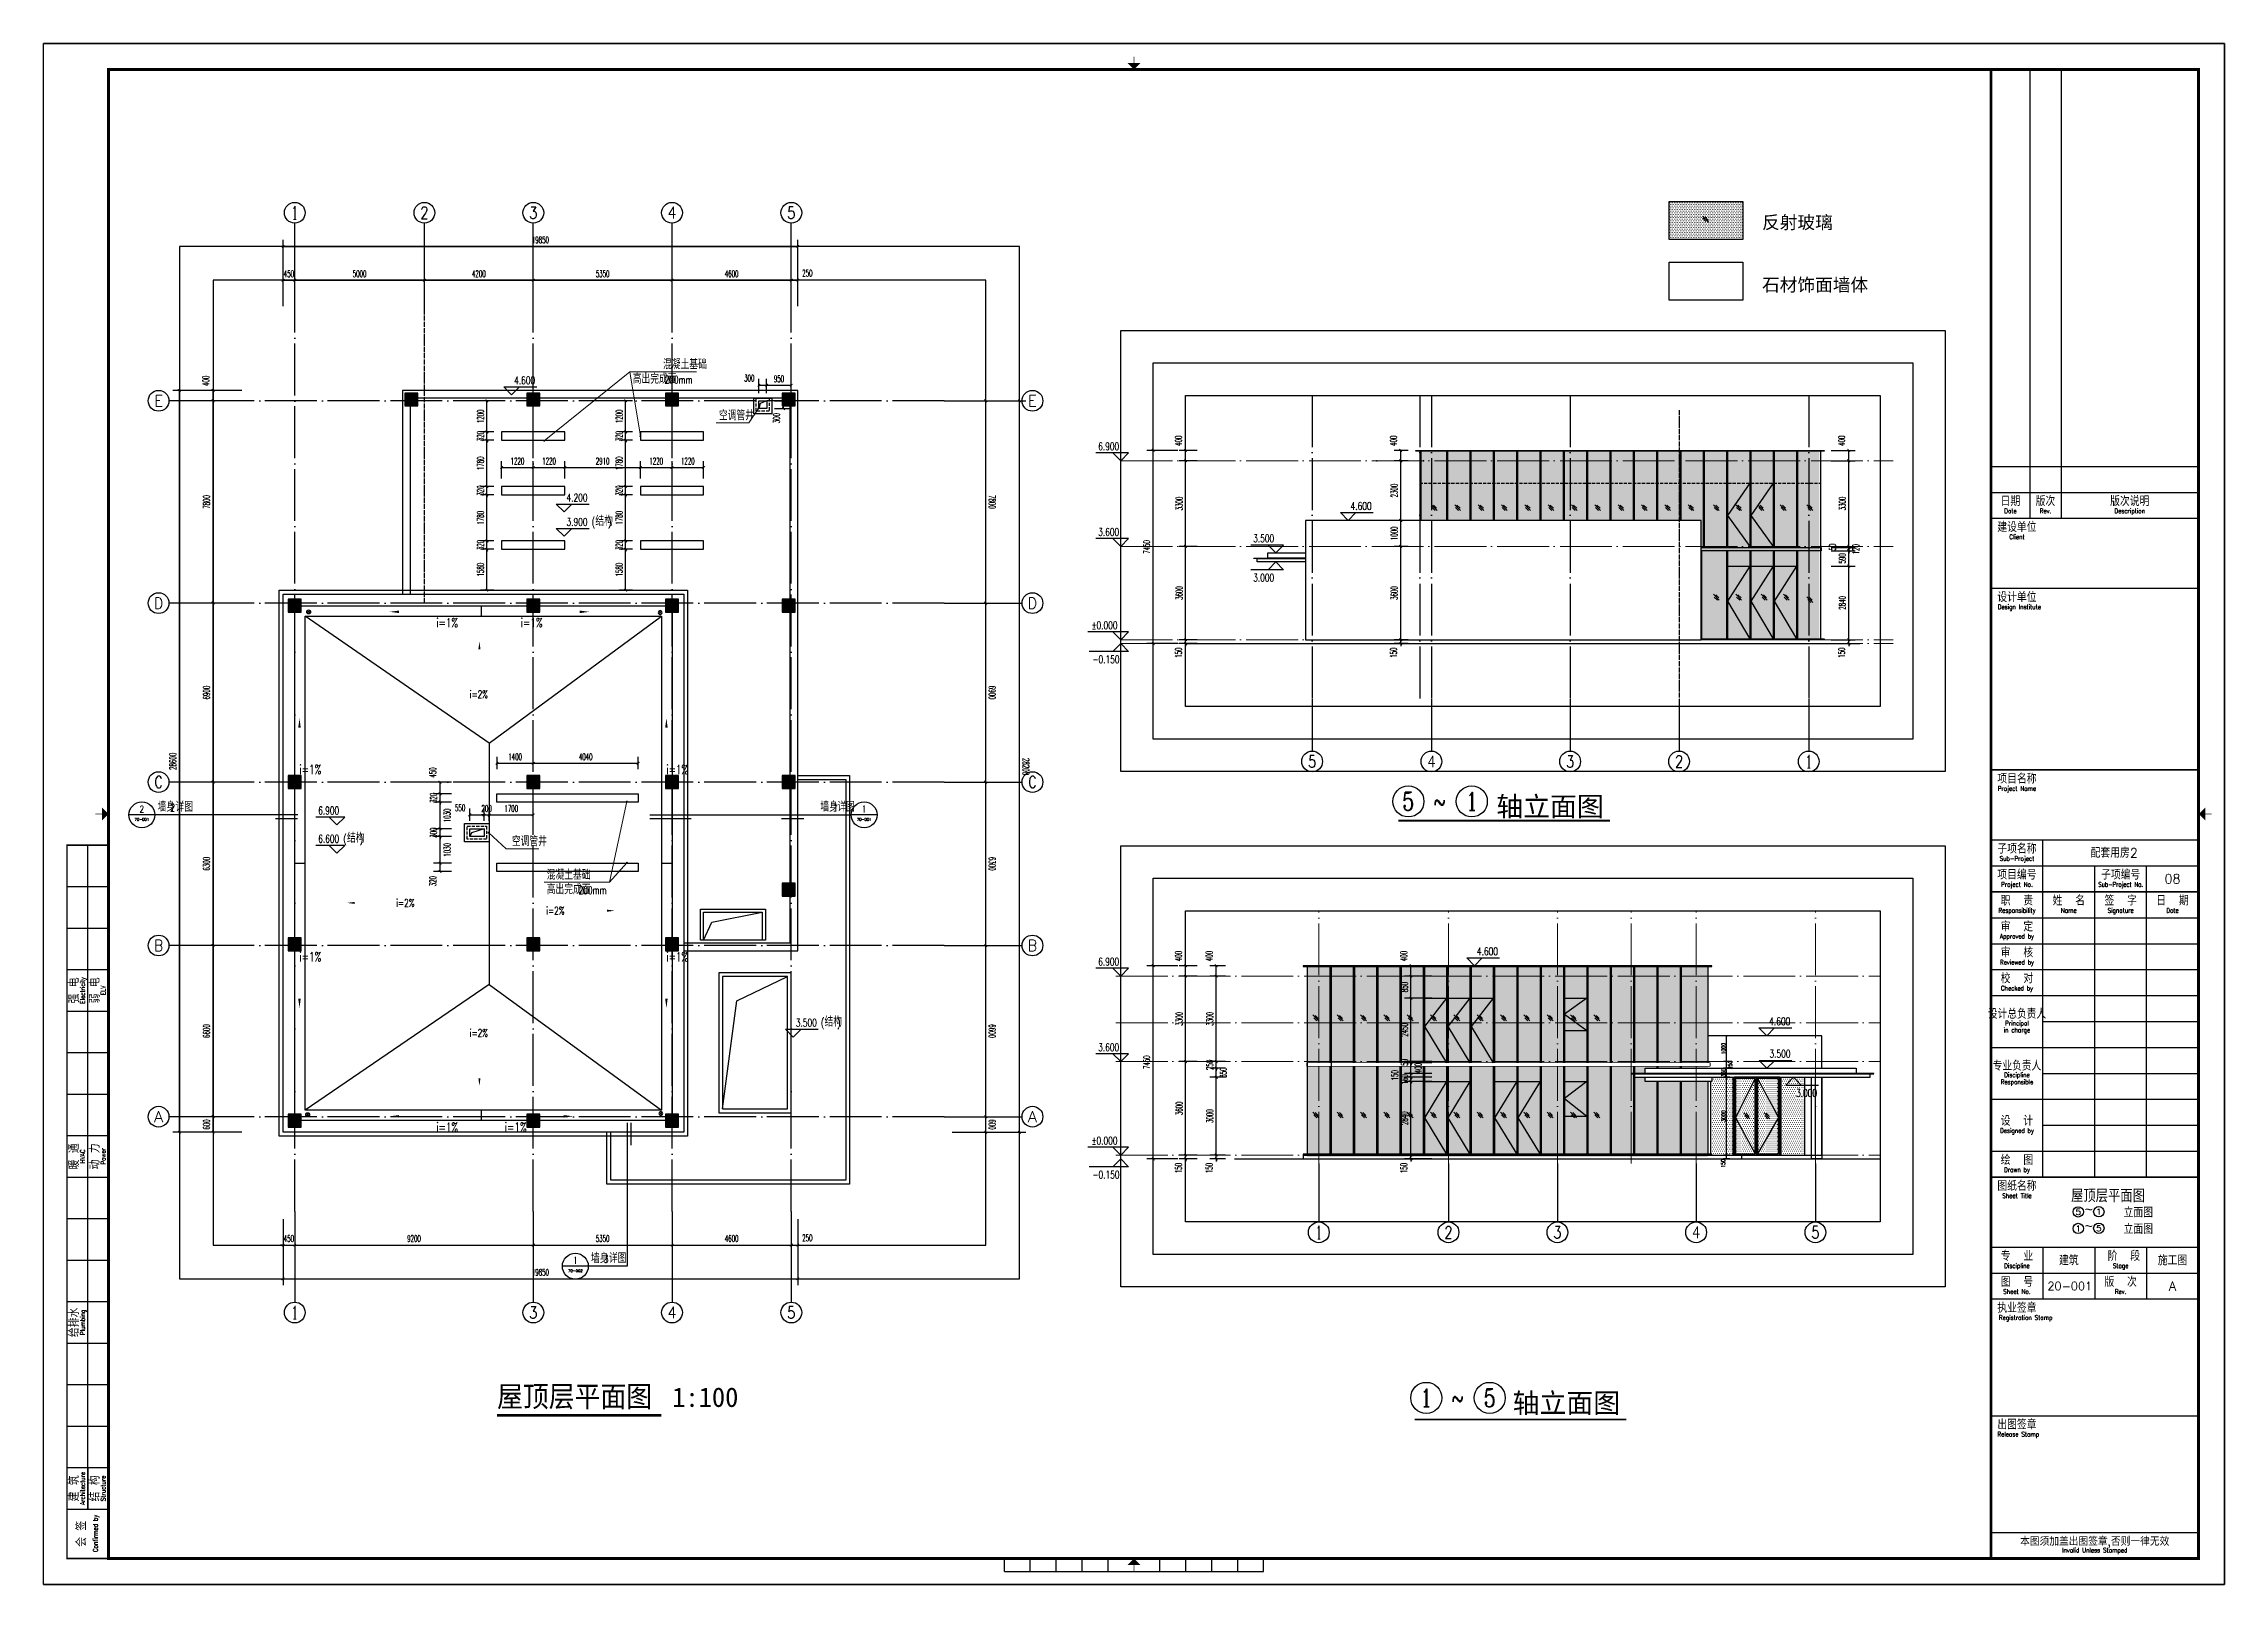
# Model space of a CAD drawing. Header units: millimetres. Extents: x -13830 to 215738, y -24143 to 193994.
# Drawn here: x 80648 to 164748, y 64957 to 124357 of the extents above; entities that cross this region are included whole.
import ezdxf
from ezdxf.enums import TextEntityAlignment as Align

# ---------------------------------------------------------------- set-up
doc = ezdxf.new("R2010")
doc.units = ezdxf.units.MM
doc.header["$LTSCALE"] = 100
for name, pattern in [('CENTER2', [28.575, 19.05, -3.175, 3.175, -3.175]), ('DASH', [0.35, 0.25, -0.1]), ('DASHDASHDOTDOT', [2, 0.5, -0.25, 0.5, -0.25, 0, -0.25, 0, -0.25]), ('DOTE', [2.42, 2, -0.2, 0.02, -0.2])]:
    doc.linetypes.add(name, pattern=pattern)
doc.layers.get('0').update_dxf_attribs({"linetype": 'CONTINUOUS'})
doc.layers.get('DEFPOINTS').update_dxf_attribs({"linetype": 'CONTINUOUS'})
for name, color, linetype, lineweight in [('A-_ANOTGRID_E-', 8, 'CENTER2', 5), ('DIM_LEAD', 3, 'CONTINUOUS', 13), ('MCST Elevation 2N$0$A-_WALL----_E-', 1, 'CONTINUOUS', 30)]:
    doc.layers.add(name, color=color, linetype=linetype, lineweight=lineweight)
for name, color, linetype in [('A-Drain-Well', 201, 'CONTINUOUS'), ('AXIS', 3, 'CONTINUOUS'), ('AXIS_TEXT', 7, 'CONTINUOUS'), ('COLUMN', 9, 'CONTINUOUS'), ('DIM_ELEV', 3, 'CONTINUOUS'), ('DIM_IDEN', 3, 'CONTINUOUS'), ('DIM_SYMB', 3, 'CONTINUOUS'), ('DOTE', 8, 'CONTINUOUS'), ('MCST 2F$0$A-_FLOR----_E-', 21, 'CONTINUOUS'), ('MCST 2F$0$A-_FURT----_E-', 9, 'CONTINUOUS'), ('MCST Elevation 1S$0$A-_WIND----_E-', 4, 'CONTINUOUS'), ('MCST Elevation 1S$0$D-METAL', 74, 'CONTINUOUS'), ('MCST Elevation 2N$0$A-_WIND----_E-', 4, 'CONTINUOUS'), ('MCST Elevation 2N$0$D-METAL', 74, 'CONTINUOUS'), ('MCST Elevation 3W$0$A-_WIND----_E-', 4, 'CONTINUOUS'), ('MCST Elevation 3W$0$D-METAL', 74, 'CONTINUOUS'), ('MCST ELevations 1S$0$A-_WIND----_E-', 4, 'CONTINUOUS'), ('P-STRM', 201, 'DASHDASHDOTDOT'), ('PUB_DIM', 3, 'CONTINUOUS'), ('PUB_HATCH', 8, 'CONTINUOUS'), ('PUB_TEXT', 7, 'CONTINUOUS'), ('TK HAHA', 1, 'CONTINUOUS'), ('WINDOW', 4, 'CONTINUOUS'), ('图框', 7, 'CONTINUOUS'), ('建筑控制线文字', 7, 'CONTINUOUS')]:
    doc.layers.add(name, color=color, linetype=linetype)
for name, color, linetype, lineweight, true_color, plot in [('MCST Elevation 1S$0$A-_FNSH----_H-', 7, 'Continuous', 13, 0x007d00, False), ('MCST Elevation 2N$0$A-_FNSH----_H-', 7, 'Continuous', 13, 0x007d00, False), ('MCST Elevation 3W$0$A-_FNSH----_H-', 7, 'Continuous', 13, 0x007d00, False)]:
    doc.layers.add(name, color=color, linetype=linetype, lineweight=lineweight, true_color=true_color, plot=plot)
doc.styles.add('_TCH_AXIS', font='COMPLEX', dxfattribs={"bigfont": 'GBCBIG'})
doc.styles.add('_TCH_DIM', font='SIMPLEX', dxfattribs={"bigfont": 'GBCBIG'})
doc.styles.add('_TCH_DIM_T3', font='SIMPLEX', dxfattribs={"width": 0.705882, "bigfont": 'GBCBIG'})
doc.styles.add('_TCH_LABEL', font='COMPLEX', dxfattribs={"bigfont": 'GBCBIG'})
doc.styles.add('COMPLEX', font='COMPLEX')
doc.styles.add('DIM_FONT_T3', font='SIMPLEX', dxfattribs={"width": 0.494118, "bigfont": 'GBCBIG'})
doc.styles.add('signboard', font='ARIALN.TTF', dxfattribs={"width": 0.9})
doc.styles.add('TKZ1', font='tjromand.shx', dxfattribs={"width": 0.7, "bigfont": 'tjhts.shx'})
doc.styles.add('TKZ1_tjhts.shx', font='tjromant.shx', dxfattribs={"bigfont": 'tjhts.shx'})
doc.styles.add('TKZ2_tjkts.shx', font='tjromant.shx', dxfattribs={"bigfont": 'tjkts.shx'})
doc.styles.add('建筑控制线文字', font='simhei.ttf')
doc.styles.add('黑体', font='')
doc.styles.get('黑体').set_extended_font_data('SimSun')
doc.dimstyles.new('_TCH_ARCH&&100', dxfattribs={"dimtxt": 255, "dimasz": 100, "dimexe": 250, "dimexo": 300, "dimgap": 122.5, "dimtad": 1, "dimdec": 0, "dimzin": 0, "dimdsep": 46, "dimtxsty": 'DIM_FONT_T3', "dimblk": 'ARCHTICK', "dimcen": 0.09, "dimclrt": 7, "dimazin": 0, "dimtfac": 1, "dimtdec": 0, "dimtix": 1, "dimtmove": 2, "dimatfit": 3, "dimldrblk": 'ARCHTICK', "dimfxl": 1, "dimtolj": 1, "dimtzin": 0, "dimarcsym": 0})
doc.dimstyles.new('_TCH_ARCH&&50', dxfattribs={"dimtxt": 148.75, "dimasz": 50, "dimexe": 125, "dimexo": 150, "dimgap": 50, "dimtad": 1, "dimdec": 0, "dimzin": 0, "dimdsep": 46, "dimtxsty": '_TCH_DIM_T3', "dimblk": 'ARCHTICK', "dimcen": 0.09, "dimclrt": 7, "dimazin": 2, "dimtfac": 1, "dimtdec": 0, "dimtix": 1, "dimtmove": 2, "dimatfit": 3, "dimfxl": 1, "dimtolj": 1, "dimtzin": 0, "dimarcsym": 0})

msp = doc.modelspace()

# ---------------------------------------------------------------- texts
at = {"layer": 'AXIS_TEXT', "linetype": 'Continuous', "style": '_TCH_AXIS'}
for p, p2 in [((133044.9, 94794.3), (133510.8, 94794.3)), ((136183.2, 71796.8), (136649.2, 71796.8))]:
    msp.add_text('5', height=698.9, dxfattribs=at).set_placement(p, p2, align=Align.FIT)
for s, width, p, p2 in [('~', 0.777778, (134249.8, 94794.3), (134715.8, 94794.3)), ('1', 1.555556, (135491, 94794.3), (135956.9, 94794.3)), ('1', 1.555556, (133737.1, 71796.8), (134203.1, 71796.8)), ('~', 0.777778, (134942.1, 71796.8), (135408, 71796.8))]:
    msp.add_text(s, height=698.9, dxfattribs=dict(at, width=width)).set_placement(p, p2, align=Align.FIT)
at = {"layer": 'AXIS_TEXT', "style": '_TCH_AXIS'}
for s, width, p, p2 in [('5', 1.5, (159000, 79204.9, 32.5), (159226.3, 79204.9, 32.5)), ('1', 2.333333, (159792.6, 79211.4, 32.5), (160018.9, 79211.4, 32.5)), ('1', 2.333333, (159000, 78564.9, 32.5), (159226.3, 78564.9, 32.5)), ('5', 1.5, (159792.6, 78571.4, 32.5), (160018.9, 78571.4, 32.5))]:
    msp.add_text(s, height=226.3, dxfattribs=dict(at, width=width)).set_placement(p, p2, align=Align.FIT)
at = {"layer": 'PUB_TEXT'}
for s, height, style, p in [('混凝土基础', 337.59, '_TCH_DIM', (104535.1, 111810.4)), ('高出完成面', 337.59, '_TCH_DIM', (103366.7, 111250.4)), ('空调管井', 337.59, '_TCH_DIM', (106693.1, 109838.6)), ('结构', 337.59, '_TCH_DIM', (101926.3, 105769.5)), ('墙身', 337.59, '_TCH_DIM', (85041.5, 94751.7)), ('详图', 337.59, '_TCH_DIM', (85732.9, 94751.7)), ('墙身', 337.59, '_TCH_DIM', (110605.5, 94751.7)), ('详图', 337.59, '_TCH_DIM', (111257, 94751.7)), ('结构', 337.59, '_TCH_DIM', (92348.1, 93551.5)), ('空调管井', 337.59, '_TCH_DIM', (98706.5, 93420.4)), ('混凝土基础', 337.59, '_TCH_DIM', (100050.7, 92128.8)), ('高出完成面', 337.59, '_TCH_DIM', (100050.7, 91568.8)), ('结构', 337.59, '_TCH_DIM', (110764.1, 86464.8)), ('~  ', 400, 'TKZ1', (159362.4, 79218.5)), ('~  ', 400, 'TKZ1', (159362.4, 78578.5)), ('墙身', 337.59, '_TCH_DIM', (101759.6, 77348.6)), ('详图', 337.59, '_TCH_DIM', (102451.1, 77348.6))]:
    msp.add_text(s, height=height, dxfattribs=dict(at, style=style)).set_placement(p)
for s, height, style, width, p in [('4.600', 297.5, '_TCH_DIM', 0.705882, (98794.2, 111225.6)), ('200mm', 297.5, '_TCH_DIM', 0.705882, (104595.4, 111250.4)), ('6.900', 297.5, '_TCH_DIM', 0.705882, (121317.3, 108680.8)), ('4.200', 297.5, '_TCH_DIM', 0.705882, (100816.3, 106706.7)), ('3.900', 297.5, '_TCH_DIM', 0.705882, (100816.3, 105769.5)), ('(', 297.5, '_TCH_DIM', 0.705882, (101786.3, 105769.5)), (')', 297.5, '_TCH_DIM', 0.705882, (102417.8, 105769.5)), ('4.600', 297.5, '_TCH_DIM', 0.705882, (131052.2, 106380.8)), ('3.600', 297.5, '_TCH_DIM', 0.705882, (121317.3, 105380.8)), ('3.500', 297.5, '_TCH_DIM', 0.705882, (127296.1, 105130.8)), ('3.000', 297.5, '_TCH_DIM', 0.705882, (127296.1, 103620.8)), ('%%P0.000', 297.5, '_TCH_DIM', 0.705882, (121057.3, 101780.8)), ('-0.150', 297.5, '_TCH_DIM', 0.705882, (121097.3, 100470.8)), ('2', 297.5, '_TCH_DIM', 0.705882, (85532.9, 94751.7)), ('1', 297.5, '_TCH_DIM', 0.705882, (111097, 94751.7)), ('6.900', 297.5, '_TCH_DIM', 0.705882, (91238.1, 94642.8)), ('6.600', 297.5, '_TCH_DIM', 0.705882, (91238.1, 93551.5)), ('(', 297.5, '_TCH_DIM', 0.705882, (92208.1, 93551.5)), (')', 297.5, '_TCH_DIM', 0.705882, (92839.6, 93551.5)), ('200mm', 297.5, '_TCH_DIM', 0.705882, (101279.4, 91568.8)), ('4.600', 297.5, '_TCH_DIM', 0.705882, (135923.7, 89214)), ('6.900', 297.5, '_TCH_DIM', 0.705882, (121317.3, 88814)), ('3.500', 297.5, '_TCH_DIM', 0.705882, (109654.1, 86464.8)), ('(', 297.5, '_TCH_DIM', 0.705882, (110624.1, 86464.8)), (')', 297.5, '_TCH_DIM', 0.705882, (111255.6, 86464.8)), ('4.600', 297.5, '_TCH_DIM', 0.705882, (147196.8, 86514)), ('3.600', 297.5, '_TCH_DIM', 0.705882, (121317.3, 85514)), ('3.500', 297.5, '_TCH_DIM', 0.705882, (147203.3, 85264)), ('3.000', 297.5, '_TCH_DIM', 0.705882, (148229.1, 83754)), ('%%P0.000', 297.5, '_TCH_DIM', 0.705882, (121057.3, 81914)), ('-0.150', 297.5, '_TCH_DIM', 0.705882, (121097.3, 80604)), ('3', 297.5, '_TCH_DIM', 0.705882, (102251.1, 77348.6)), ('屋顶层平面图', 811.87, 'signboard', 0.9, (98135.5, 71798.6))]:
    msp.add_text(s, height=height, dxfattribs=dict(at, style=style, width=width)).set_placement(p)
at = {"layer": 'PUB_TEXT', "linetype": 'ByBlock', "style": '_TCH_LABEL', "width": 0.705882}
for s, height, p in [('i=1%', 357, (95791, 101855)), ('i=1%', 357, (99048.5, 101855)), ('i=2%', 297.5, (97079.8, 99117.5)), ('i=1%', 357, (90514.1, 96195.1)), ('i=1%', 357, (104664.1, 96195.1)), ('i=2%', 297.5, (94244.6, 91081)), ('i=2%', 297.5, (100031, 90781)), ('i=1%', 357, (90514.1, 88972.7)), ('i=1%', 357, (104664.1, 88972.7)), ('i=2%', 297.5, (97079.8, 86064.6)), ('i=1%', 357, (95791, 82405)), ('i=1%', 357, (98433.7, 82405))]:
    msp.add_text(s, height=height, dxfattribs=at).set_placement(p)
at = {"layer": 'PUB_TEXT', "linetype": 'Continuous', "style": '黑体'}
for p in [(136670.4, 94567.5), (137302.2, 71569.9)]:
    msp.add_text('轴立面图', height=759.49, dxfattribs=at).set_placement(p)
at = {"layer": 'PUB_TEXT', "style": '_TCH_LABEL'}
for s, height, p, p2 in [('70-001', 101.67, (84158.1, 94397.3), (84714.8, 94397.3)), ('2', 261, (84349.5, 94716.9), (84523.5, 94716.9)), ('70-001', 101.67, (112011.8, 94397.3), (112568.6, 94397.3)), ('1', 267.7, (112232.8, 94716), (112347.6, 94716)), ('1', 267.7, (101097.2, 77312.9), (101211.9, 77312.9)), ('70-002', 97.99, (100874.6, 76996.8), (101434.5, 76996.8))]:
    msp.add_text(s, height=height, dxfattribs=at).set_placement(p, p2, align=Align.FIT)
at = {"layer": 'PUB_TEXT'}
msp.add_text('1:100', height=750, dxfattribs=at).set_placement((104890, 71798.6))
at = {"layer": '图框', "color": 5, "style": 'TKZ1_tjhts.shx'}
for s, height, p in [('配套用房2', 360, (160499.7, 93155.6)), ('08', 360, (162748.2, 92157.2)), ('屋顶层平面图', 500, (160260, 79940)), ('    立面图', 360, (160892.3, 79289.6)), ('    立面图', 360, (160892.3, 78649.6)), ('20-001', 320, (158785.5, 76457.2)), ('A', 360, (162748.2, 76457.2))]:
    msp.add_text(s, height=height, dxfattribs=at).set_placement(p, align=Align.MIDDLE_CENTER)
at = {"layer": '建筑控制线文字', "style": '建筑控制线文字'}
for s, p in [('反射玻璃', (146919.6, 117217)), ('石材饰面墙体', (146919.6, 114809))]:
    msp.add_text(s, height=500, dxfattribs=at).set_placement(p)

# ---------------------------------------------------------------- blocks, each defined once
blk = doc.blocks.new('TJAD_TK_A1')
for p, q in [((1266.38, 940.45), (1266.38, 767.45)), ((1278.38, 940.45), (1278.38, 767.45)), ((1251.38, 777.45), (1263.38, 777.45)), ((1251.38, 777.45), (1331.38, 777.45)), ((1251.38, 767.45), (1331.38, 767.45)), ((517.38, 385.45), (517.38, 641.45)), ((1251.38, 643.45), (1331.38, 643.45)), ((1271.38, 513.45), (1271.38, 643.45)), ((1251.38, 633.45), (1331.38, 633.45)), ((1291.38, 513.45), (1291.38, 633.45)), ((1311.38, 513.45), (1311.38, 633.45)), ((509.38, 625.45), (525.38, 625.45)), ((509.38, 609.45), (525.38, 609.45)), ((1251.38, 613.45), (1331.38, 613.45)), ((1251.38, 603.45), (1331.38, 603.45)), ((509.38, 593.45), (525.38, 593.45)), ((1251.38, 593.45), (1331.38, 593.45)), ((1251.38, 583.45), (1331.38, 583.45)), ((509.38, 577.45), (525.38, 577.45)), ((1271.38, 573.45), (1331.38, 573.45)), ((509.38, 561.45), (525.38, 561.45)), ((1251.38, 563.45), (1331.38, 563.45)), ((1271.38, 553.45), (1331.38, 553.45)), ((509.38, 545.45), (525.38, 545.45)), ((1251.38, 543.45), (1331.38, 543.45)), ((1271.38, 533.45), (1331.38, 533.45)), ((509.38, 529.45), (525.38, 529.45)), ((1251.38, 523.45), (1331.38, 523.45)), ((509.38, 513.45), (525.38, 513.45)), ((509.38, 497.45), (525.38, 497.45)), ((509.38, 481.45), (525.38, 481.45)), ((1251.38, 486.45), (1331.38, 486.45)), ((1271.38, 486.45), (1271.38, 466.45)), ((1291.38, 486.45), (1291.38, 466.45)), ((1311.38, 486.45), (1311.38, 466.45)), ((1251.38, 476.45), (1331.38, 476.45)), ((509.38, 465.45), (525.38, 465.45)), ((509.38, 449.45), (525.38, 449.45)), ((509.38, 433.45), (525.38, 433.45)), ((1251.38, 421.45), (1331.38, 421.45)), ((509.38, 417.45), (525.38, 417.45)), ((509.38, 401.45), (525.38, 401.45)), ((517.38, 401.45), (517.38, 385.45)), ((509.38, 385.45), (525.38, 385.45)), ((1251.38, 376.45), (1331.38, 376.45))]:
    blk.add_line(p, q)
for points, const_width in [([(1251.38, 940.45), (1251.38, 366.45)], 1), ([(1251.38, 767.45), (1331.38, 767.45)], 0.6), ([(1251.38, 623.45), (1331.38, 623.45)], 0.6), ([(1251.38, 513.45), (1331.38, 513.45)], 0.6), ([(1251.38, 466.45), (1331.38, 466.45)], 0.6)]:
    blk.add_lwpolyline(points, dxfattribs=dict(const_width=const_width))
at = {"layer": '图框'}
for p, q in [((1341.38, 950.45), (500.38, 950.45)), ((500.38, 356.45), (500.38, 950.45)), ((1341.38, 356.45), (1341.38, 950.45)), ((1251.38, 787.45), (1331.38, 787.45)), ((870.88, 361.45), (870.88, 366.45)), ((880.88, 361.45), (880.88, 366.45)), ((890.88, 361.45), (890.88, 366.45)), ((900.88, 361.45), (900.88, 366.45)), ((910.88, 361.45), (910.88, 366.45)), ((930.88, 361.45), (930.88, 366.45)), ((940.88, 361.45), (940.88, 366.45)), ((950.88, 361.45), (950.88, 366.45)), ((960.88, 361.45), (960.88, 366.45)), ((970.88, 361.45), (970.88, 366.45)), ((500.38, 356.45), (1341.38, 356.45)), ((870.88, 361.45), (970.88, 361.45))]:
    blk.add_line(p, q, dxfattribs=at)
for points, const_width in [([(920.88, 942.95), (920.88, 945.45)], 0.3), ([(1251.38, 740.45), (1331.38, 740.45)], 0.6), ([(1251.38, 670.45), (1331.38, 670.45)], 0.6), ([(522.88, 653.45), (520.38, 653.45)], 0.3), ([(1333.99, 653.45), (1336.49, 653.45)], 0.3), ([(525.38, 366.45), (509.38, 366.45), (509.38, 641.45), (525.38, 641.45)], 0.6), ([(920.88, 363.95), (920.88, 361.45)], 0.3)]:
    blk.add_lwpolyline(points, dxfattribs=dict(at, const_width=const_width))
at = {"layer": '图框', "const_width": 1.2}
blk.add_lwpolyline([(1331.38, 940.45), (525.38, 940.45), (525.38, 366.45), (1331.38, 366.45)], close=True, dxfattribs=at)
at = {"layer": '图框'}
for points in [[(918.38, 942.95), (923.38, 942.95), (920.88, 940.45)], [(522.88, 650.95), (522.88, 655.95), (525.38, 653.45)], [(1333.99, 650.95), (1333.99, 655.95), (1331.49, 653.45)], [(918.38, 363.95), (923.38, 363.95), (920.88, 366.45)]]:
    blk.add_solid(points, dxfattribs=at)
at = {"style": 'TKZ2_tjkts.shx'}
for s, height, p in [('日期', 3.6, (1258.88, 774)), ('版次', 3.6, (1272.38, 774)), ('版次说明', 3.6, (1304.88, 774)), ('建设单位', 3.6, (1261.38, 764)), ('设计单位', 3.6, (1261.38, 737)), ('项目名称', 3.6, (1261.38, 667)), ('子项名称', 3.6, (1261.38, 640)), ('项目编号', 3.6, (1261.38, 630)), ('职  责', 3.6, (1261.38, 620)), ('姓  名', 3.6, (1281.38, 620)), ('签  字', 3.6, (1301.38, 620)), ('日  期', 3.6, (1321.38, 620)), ('审  定', 3.6, (1261.38, 610)), ('审  核', 3.6, (1261.38, 600)), ('校  对', 3.6, (1261.38, 590)), ('设  计', 3.6, (1261.38, 535.1)), ('绘  图', 3.6, (1261.38, 520)), ('图纸名称', 3.6, (1261.38, 510)), ('专  业', 3.6, (1261.38, 483)), (' 阶  段', 3.6, (1301.38, 483)), ('图  号', 3.6, (1261.38, 473)), ('版  次', 3.6, (1301.38, 473)), ('执业签章', 3.6, (1261.38, 463)), ('出图签章', 3.6, (1261.38, 418)), ('本图须加盖出图签章,否则一律无效', 3, (1291.38, 372.88))]:
    blk.add_text(s, height=height, dxfattribs=at).set_placement(p, align=Align.MIDDLE_CENTER)
at = {"style": 'TKZ2_tjkts.shx', "width": 0.8}
for s, height, p in [('Date', 1.8, (1258.88, 770.3)), ('Rev.', 1.8, (1272.38, 770.3)), ('Description', 1.8, (1304.88, 770.3)), ('Client', 1.8, (1261.38, 760.3)), ('Design Institute', 1.8, (1262.31, 733.3)), ('Project Name', 1.8, (1261.38, 663.3)), ('Sub-Project', 1.8, (1261.38, 636.3)), ('Project No.', 1.8, (1261.38, 626.3)), ('Responsibility', 1.8, (1261.38, 616.3)), ('Name', 1.8, (1281.38, 616.3)), ('Signature', 1.8, (1301.38, 616.3)), ('Date', 1.8, (1321.38, 616.3)), ('Approved by', 1.8, (1261.38, 606.3)), ('Reviewed by', 1.8, (1261.38, 596.3)), ('Checked by', 1.8, (1261.38, 586.3)), ('设计总负责人', 3.6, (1261.38, 576.33)), ('Principal', 1.8, (1261.38, 572.8)), ('in charge', 1.8, (1261.38, 570.15)), ('专业负责人', 3.6, (1261.38, 556.33)), ('Responsible', 1.8, (1261.38, 550.15)), ('Discipline', 1.8, (1261.38, 552.87)), ('Designed by', 1.8, (1261.38, 531.4)), ('Drawn by', 1.8, (1261.38, 516.3)), ('Sheet Title', 1.8, (1261.38, 506.3)), ('Discipline', 1.8, (1261.38, 479.3)), ('Stage', 1.8, (1301.38, 479.3)), ('Sheet No.', 1.8, (1261.38, 469.3)), ('Rev.', 1.8, (1301.38, 469.3)), ('Registration Stamp', 1.8, (1264.74, 459.3)), ('Release Stamp', 1.8, (1261.89, 414.3)), ('Invalid Unless Stamped', 1.8, (1291.38, 369.62))]:
    blk.add_text(s, height=height, dxfattribs=at).set_placement(p, align=Align.MIDDLE_CENTER)
at = {"style": 'TKZ2_tjkts.shx'}
for s, p in [('强 电', (512.17, 585.45)), ('弱 电', (520.17, 585.45)), ('暖 通', (512.17, 521.45)), ('动 力', (520.17, 521.45)), ('给排水', (512.17, 457.45)), ('建 筑', (512.17, 393.45)), ('结 构', (520.17, 393.45)), ('会 签', (515, 375.95))]:
    blk.add_text(s, height=3.6, rotation=90, dxfattribs=at).set_placement(p, align=Align.MIDDLE_CENTER)
at = {"style": 'TKZ2_tjkts.shx', "width": 0.8}
for s, p in [('Electricity', (515.4, 585.45)), ('ELV', (523.4, 585.45)), ('HVAC', (515.4, 521.45)), ('Power', (523.4, 521.45)), ('Plumbing', (515.4, 457.45)), ('Architecture', (515.4, 393.45)), ('Structure', (523.4, 393.45)), ('Confirmed by', (520.33, 376.06))]:
    blk.add_text(s, height=1.8, rotation=90, dxfattribs=at).set_placement(p, align=Align.MIDDLE_CENTER)
at = {"layer": '图框', "style": 'TKZ2_tjkts.shx'}
blk.add_text('子项编号', height=3.6, dxfattribs=at).set_placement((1301.38, 630), align=Align.MIDDLE_CENTER)
at = {"layer": '图框', "style": 'TKZ2_tjkts.shx', "width": 0.7}
blk.add_text('Sub-Project No.', height=1.8, dxfattribs=at).set_placement((1301.38, 626.3), align=Align.MIDDLE_CENTER)
blk = doc.blocks.new('180703-expo')
at = {"layer": '图框'}
blk.add_blockref('TJAD_TK_A1', (-500.38, -356.45), dxfattribs=at)
at = {"layer": '图框', "style": 'TKZ1_tjhts.shx'}
for s, p in [('建筑', (781, 124.85)), ('施工图', (821, 124.85))]:
    blk.add_text(s, height=3.6, dxfattribs=at).set_placement(p, align=Align.MIDDLE_CENTER)
blk = doc.blocks.new('_AXISO')
blk.add_circle((0, 0), 0.5)
at = {"layer": 'AXIS_TEXT', "style": 'COMPLEX', "width": 1.041667}
blk.add_attdef('A', text='', height=0.56, dxfattribs=at).set_placement((-0.25, -0.28), (0.25, -0.28), align=Align.FIT)
blk = doc.blocks.new('_ArchTick')
at = {"color": 0, "linetype": 'ByBlock', "const_width": 0.4}
blk.add_lwpolyline([(-0.5, -0.5), (0.5, 0.5)], dxfattribs=at)
blk = doc.blocks.new('*D1024')
at = {"layer": 'AXIS', "color": 0, "lineweight": -2, "transparency": 16777216}
for p, q in [((-450, -3900), (-450, -6450)), ((19400, -3900), (19400, -6450)), ((-450, -6200), (19400, -6200))]:
    blk.add_line(p, q, dxfattribs=at)
at = {"layer": 'DEFPOINTS', "color": 0, "transparency": 16777216}
for p in [(-450, -3600), (19400, -3600), (19400, -6200)]:
    blk.add_point(p, dxfattribs=at)
at = {"layer": 'AXIS', "color": 0, "lineweight": -2, "transparency": 16777216, "xscale": 100, "yscale": 100, "zscale": 100, "rotation": 180}
blk.add_blockref('_ArchTick', (-450, -6200), dxfattribs=at)
at = {"layer": 'AXIS', "color": 0, "lineweight": -2, "transparency": 16777216, "xscale": 100, "yscale": 100, "zscale": 100}
blk.add_blockref('_ArchTick', (19400, -6200), dxfattribs=at)
at = {"layer": 'AXIS', "color": 7, "transparency": 16777216, "insert": (9475, -5950), "char_height": 255, "attachment_point": 5, "style": 'DIM_FONT_T3'}
blk.add_mtext('\\A1;19850', dxfattribs=at)
blk = doc.blocks.new('*D1025')
at = {"layer": 'AXIS', "color": 0, "lineweight": -2, "transparency": 16777216}
for p, q in [((-450, -3900), (-450, -5150)), ((0, -3900), (0, -5150)), ((-450, -4900), (-550, -4900)), ((-450, -4900), (0, -4900)), ((0, -4900), (100, -4900))]:
    blk.add_line(p, q, dxfattribs=at)
at = {"layer": 'DEFPOINTS', "color": 0, "transparency": 16777216}
for p in [(-450, -3600), (0, -3600), (0, -4900)]:
    blk.add_point(p, dxfattribs=at)
at = {"layer": 'AXIS', "color": 0, "lineweight": -2, "transparency": 16777216, "xscale": 100, "yscale": 100, "zscale": 100}
blk.add_blockref('_ArchTick', (-450, -4900), dxfattribs=at)
at = {"layer": 'AXIS', "color": 0, "lineweight": -2, "transparency": 16777216, "xscale": 100, "yscale": 100, "zscale": 100, "rotation": 180}
blk.add_blockref('_ArchTick', (0, -4900), dxfattribs=at)
at = {"layer": 'AXIS', "color": 7, "transparency": 16777216, "insert": (-225, -4650), "char_height": 255, "attachment_point": 5, "style": 'DIM_FONT_T3'}
blk.add_mtext('\\A1;450', dxfattribs=at)
blk = doc.blocks.new('*D1026')
at = {"layer": 'AXIS', "color": 0, "lineweight": -2, "transparency": 16777216}
for p, q in [((0, -3900), (0, -5150)), ((9200, -3900), (9200, -5150)), ((0, -4900), (9200, -4900))]:
    blk.add_line(p, q, dxfattribs=at)
at = {"layer": 'DEFPOINTS', "color": 0, "transparency": 16777216}
for p in [(0, -3600), (9200, -3600), (9200, -4900)]:
    blk.add_point(p, dxfattribs=at)
at = {"layer": 'AXIS', "color": 0, "lineweight": -2, "transparency": 16777216, "xscale": 100, "yscale": 100, "zscale": 100, "rotation": 180}
blk.add_blockref('_ArchTick', (0, -4900), dxfattribs=at)
at = {"layer": 'AXIS', "color": 0, "lineweight": -2, "transparency": 16777216, "xscale": 100, "yscale": 100, "zscale": 100}
blk.add_blockref('_ArchTick', (9200, -4900), dxfattribs=at)
at = {"layer": 'AXIS', "color": 7, "transparency": 16777216, "insert": (4600, -4650), "char_height": 255, "attachment_point": 5, "style": 'DIM_FONT_T3'}
blk.add_mtext('\\A1;9200', dxfattribs=at)
blk = doc.blocks.new('*D1027')
at = {"layer": 'AXIS', "color": 0, "lineweight": -2, "transparency": 16777216}
for p, q in [((9200, -3900), (9200, -5150)), ((14550, -3900), (14550, -5150)), ((9200, -4900), (14550, -4900))]:
    blk.add_line(p, q, dxfattribs=at)
at = {"layer": 'DEFPOINTS', "color": 0, "transparency": 16777216}
for p in [(9200, -3600), (14550, -3600), (14550, -4900)]:
    blk.add_point(p, dxfattribs=at)
at = {"layer": 'AXIS', "color": 0, "lineweight": -2, "transparency": 16777216, "xscale": 100, "yscale": 100, "zscale": 100, "rotation": 180}
blk.add_blockref('_ArchTick', (9200, -4900), dxfattribs=at)
at = {"layer": 'AXIS', "color": 0, "lineweight": -2, "transparency": 16777216, "xscale": 100, "yscale": 100, "zscale": 100}
blk.add_blockref('_ArchTick', (14550, -4900), dxfattribs=at)
at = {"layer": 'AXIS', "color": 7, "transparency": 16777216, "insert": (11875, -4650), "char_height": 255, "attachment_point": 5, "style": 'DIM_FONT_T3'}
blk.add_mtext('\\A1;5350', dxfattribs=at)
blk = doc.blocks.new('*D1028')
at = {"layer": 'AXIS', "color": 0, "lineweight": -2, "transparency": 16777216}
for p, q in [((14550, -3900), (14550, -5150)), ((19150, -3900), (19150, -5150)), ((14550, -4900), (19150, -4900))]:
    blk.add_line(p, q, dxfattribs=at)
at = {"layer": 'DEFPOINTS', "color": 0, "transparency": 16777216}
for p in [(14550, -3600), (19150, -3600), (19150, -4900)]:
    blk.add_point(p, dxfattribs=at)
at = {"layer": 'AXIS', "color": 0, "lineweight": -2, "transparency": 16777216, "xscale": 100, "yscale": 100, "zscale": 100, "rotation": 180}
blk.add_blockref('_ArchTick', (14550, -4900), dxfattribs=at)
at = {"layer": 'AXIS', "color": 0, "lineweight": -2, "transparency": 16777216, "xscale": 100, "yscale": 100, "zscale": 100}
blk.add_blockref('_ArchTick', (19150, -4900), dxfattribs=at)
at = {"layer": 'AXIS', "color": 7, "transparency": 16777216, "insert": (16850, -4650), "char_height": 255, "attachment_point": 5, "style": 'DIM_FONT_T3'}
blk.add_mtext('\\A1;4600', dxfattribs=at)
blk = doc.blocks.new('*D1029')
at = {"layer": 'AXIS', "color": 0, "lineweight": -2, "transparency": 16777216}
for p, q in [((19150, -3900), (19150, -5150)), ((19400, -3900), (19400, -5150)), ((19150, -4900), (19400, -4900))]:
    blk.add_line(p, q, dxfattribs=at)
at = {"layer": 'DEFPOINTS', "color": 0, "transparency": 16777216}
for p in [(19150, -3600), (19400, -3600), (19400, -4900)]:
    blk.add_point(p, dxfattribs=at)
at = {"layer": 'AXIS', "color": 0, "lineweight": -2, "transparency": 16777216, "xscale": 100, "yscale": 100, "zscale": 100, "rotation": 180}
blk.add_blockref('_ArchTick', (19150, -4900), dxfattribs=at)
at = {"layer": 'AXIS', "color": 0, "lineweight": -2, "transparency": 16777216, "xscale": 100, "yscale": 100, "zscale": 100}
blk.add_blockref('_ArchTick', (19400, -4900), dxfattribs=at)
at = {"layer": 'AXIS', "color": 7, "transparency": 16777216, "insert": (19770, -4625), "char_height": 255, "attachment_point": 5, "style": 'DIM_FONT_T3'}
blk.add_mtext('\\A1;250', dxfattribs=at)
blk = doc.blocks.new('*D1030')
at = {"layer": 'AXIS', "color": 0, "lineweight": -2, "transparency": 16777216}
for p, q in [((-450, 31300), (-450, 33850)), ((19400, 31300), (19400, 33850)), ((-450, 33600), (19400, 33600))]:
    blk.add_line(p, q, dxfattribs=at)
at = {"layer": 'DEFPOINTS', "color": 0, "transparency": 16777216}
for p in [(19400, 33600), (-450, 31000), (19400, 31000)]:
    blk.add_point(p, dxfattribs=at)
at = {"layer": 'AXIS', "color": 0, "lineweight": -2, "transparency": 16777216, "xscale": 100, "yscale": 100, "zscale": 100, "rotation": 180}
blk.add_blockref('_ArchTick', (-450, 33600), dxfattribs=at)
at = {"layer": 'AXIS', "color": 0, "lineweight": -2, "transparency": 16777216, "xscale": 100, "yscale": 100, "zscale": 100}
blk.add_blockref('_ArchTick', (19400, 33600), dxfattribs=at)
at = {"layer": 'AXIS', "color": 7, "transparency": 16777216, "insert": (9475, 33850), "char_height": 255, "attachment_point": 5, "style": 'DIM_FONT_T3'}
blk.add_mtext('\\A1;19850', dxfattribs=at)
blk = doc.blocks.new('*D1031')
at = {"layer": 'AXIS', "color": 0, "lineweight": -2, "transparency": 16777216}
for p, q in [((-450, 32300), (-550, 32300)), ((-450, 31300), (-450, 32550)), ((-450, 32300), (0, 32300)), ((0, 31300), (0, 32550)), ((0, 32300), (100, 32300))]:
    blk.add_line(p, q, dxfattribs=at)
at = {"layer": 'DEFPOINTS', "color": 0, "transparency": 16777216}
for p in [(0, 32300), (-450, 31000), (0, 31000)]:
    blk.add_point(p, dxfattribs=at)
at = {"layer": 'AXIS', "color": 0, "lineweight": -2, "transparency": 16777216, "xscale": 100, "yscale": 100, "zscale": 100}
blk.add_blockref('_ArchTick', (-450, 32300), dxfattribs=at)
at = {"layer": 'AXIS', "color": 0, "lineweight": -2, "transparency": 16777216, "xscale": 100, "yscale": 100, "zscale": 100, "rotation": 180}
blk.add_blockref('_ArchTick', (0, 32300), dxfattribs=at)
at = {"layer": 'AXIS', "color": 7, "transparency": 16777216, "insert": (-225, 32550), "char_height": 255, "attachment_point": 5, "style": 'DIM_FONT_T3'}
blk.add_mtext('\\A1;450', dxfattribs=at)
blk = doc.blocks.new('*D1032')
at = {"layer": 'AXIS', "color": 0, "lineweight": -2, "transparency": 16777216}
for p, q in [((0, 31300), (0, 32550)), ((0, 32300), (5000, 32300)), ((5000, 31300), (5000, 32550))]:
    blk.add_line(p, q, dxfattribs=at)
at = {"layer": 'DEFPOINTS', "color": 0, "transparency": 16777216}
for p in [(5000, 32300), (0, 31000), (5000, 31000)]:
    blk.add_point(p, dxfattribs=at)
at = {"layer": 'AXIS', "color": 0, "lineweight": -2, "transparency": 16777216, "xscale": 100, "yscale": 100, "zscale": 100, "rotation": 180}
blk.add_blockref('_ArchTick', (0, 32300), dxfattribs=at)
at = {"layer": 'AXIS', "color": 0, "lineweight": -2, "transparency": 16777216, "xscale": 100, "yscale": 100, "zscale": 100}
blk.add_blockref('_ArchTick', (5000, 32300), dxfattribs=at)
at = {"layer": 'AXIS', "color": 7, "transparency": 16777216, "insert": (2500, 32550), "char_height": 255, "attachment_point": 5, "style": 'DIM_FONT_T3'}
blk.add_mtext('\\A1;5000', dxfattribs=at)
blk = doc.blocks.new('*D1033')
at = {"layer": 'AXIS', "color": 0, "lineweight": -2, "transparency": 16777216}
for p, q in [((5000, 31300), (5000, 32550)), ((5000, 32300), (9200, 32300)), ((9200, 31300), (9200, 32550))]:
    blk.add_line(p, q, dxfattribs=at)
at = {"layer": 'DEFPOINTS', "color": 0, "transparency": 16777216}
for p in [(9200, 32300), (5000, 31000), (9200, 31000)]:
    blk.add_point(p, dxfattribs=at)
at = {"layer": 'AXIS', "color": 0, "lineweight": -2, "transparency": 16777216, "xscale": 100, "yscale": 100, "zscale": 100, "rotation": 180}
blk.add_blockref('_ArchTick', (5000, 32300), dxfattribs=at)
at = {"layer": 'AXIS', "color": 0, "lineweight": -2, "transparency": 16777216, "xscale": 100, "yscale": 100, "zscale": 100}
blk.add_blockref('_ArchTick', (9200, 32300), dxfattribs=at)
at = {"layer": 'AXIS', "color": 7, "transparency": 16777216, "insert": (7100, 32550), "char_height": 255, "attachment_point": 5, "style": 'DIM_FONT_T3'}
blk.add_mtext('\\A1;4200', dxfattribs=at)
blk = doc.blocks.new('*D1034')
at = {"layer": 'AXIS', "color": 0, "lineweight": -2, "transparency": 16777216}
for p, q in [((9200, 31300), (9200, 32550)), ((9200, 32300), (14550, 32300)), ((14550, 31300), (14550, 32550))]:
    blk.add_line(p, q, dxfattribs=at)
at = {"layer": 'DEFPOINTS', "color": 0, "transparency": 16777216}
for p in [(14550, 32300), (9200, 31000), (14550, 31000)]:
    blk.add_point(p, dxfattribs=at)
at = {"layer": 'AXIS', "color": 0, "lineweight": -2, "transparency": 16777216, "xscale": 100, "yscale": 100, "zscale": 100, "rotation": 180}
blk.add_blockref('_ArchTick', (9200, 32300), dxfattribs=at)
at = {"layer": 'AXIS', "color": 0, "lineweight": -2, "transparency": 16777216, "xscale": 100, "yscale": 100, "zscale": 100}
blk.add_blockref('_ArchTick', (14550, 32300), dxfattribs=at)
at = {"layer": 'AXIS', "color": 7, "transparency": 16777216, "insert": (11875, 32550), "char_height": 255, "attachment_point": 5, "style": 'DIM_FONT_T3'}
blk.add_mtext('\\A1;5350', dxfattribs=at)
blk = doc.blocks.new('*D1035')
at = {"layer": 'AXIS', "color": 0, "lineweight": -2, "transparency": 16777216}
for p, q in [((14550, 31300), (14550, 32550)), ((14550, 32300), (19150, 32300)), ((19150, 31300), (19150, 32550))]:
    blk.add_line(p, q, dxfattribs=at)
at = {"layer": 'DEFPOINTS', "color": 0, "transparency": 16777216}
for p in [(19150, 32300), (14550, 31000), (19150, 31000)]:
    blk.add_point(p, dxfattribs=at)
at = {"layer": 'AXIS', "color": 0, "lineweight": -2, "transparency": 16777216, "xscale": 100, "yscale": 100, "zscale": 100, "rotation": 180}
blk.add_blockref('_ArchTick', (14550, 32300), dxfattribs=at)
at = {"layer": 'AXIS', "color": 0, "lineweight": -2, "transparency": 16777216, "xscale": 100, "yscale": 100, "zscale": 100}
blk.add_blockref('_ArchTick', (19150, 32300), dxfattribs=at)
at = {"layer": 'AXIS', "color": 7, "transparency": 16777216, "insert": (16850, 32550), "char_height": 255, "attachment_point": 5, "style": 'DIM_FONT_T3'}
blk.add_mtext('\\A1;4600', dxfattribs=at)
blk = doc.blocks.new('*D1036')
at = {"layer": 'AXIS', "color": 0, "lineweight": -2, "transparency": 16777216}
for p, q in [((19150, 31300), (19150, 32550)), ((19150, 32300), (19400, 32300)), ((19400, 31300), (19400, 32550))]:
    blk.add_line(p, q, dxfattribs=at)
at = {"layer": 'DEFPOINTS', "color": 0, "transparency": 16777216}
for p in [(19400, 32300), (19150, 31000), (19400, 31000)]:
    blk.add_point(p, dxfattribs=at)
at = {"layer": 'AXIS', "color": 0, "lineweight": -2, "transparency": 16777216, "xscale": 100, "yscale": 100, "zscale": 100, "rotation": 180}
blk.add_blockref('_ArchTick', (19150, 32300), dxfattribs=at)
at = {"layer": 'AXIS', "color": 0, "lineweight": -2, "transparency": 16777216, "xscale": 100, "yscale": 100, "zscale": 100}
blk.add_blockref('_ArchTick', (19400, 32300), dxfattribs=at)
at = {"layer": 'AXIS', "color": 7, "transparency": 16777216, "insert": (19770, 32575), "char_height": 255, "attachment_point": 5, "style": 'DIM_FONT_T3'}
blk.add_mtext('\\A1;250', dxfattribs=at)
blk = doc.blocks.new('*D1037')
at = {"layer": 'AXIS', "color": 0, "lineweight": -2, "transparency": 16777216}
for p, q in [((25350, 27650), (28200, 27650)), ((27950, -550), (27950, 27650)), ((25350, -550), (28200, -550))]:
    blk.add_line(p, q, dxfattribs=at)
at = {"layer": 'DEFPOINTS', "color": 0, "transparency": 16777216}
for p in [(25050, 27650), (27950, 27650), (25050, -550)]:
    blk.add_point(p, dxfattribs=at)
at = {"layer": 'AXIS', "color": 0, "lineweight": -2, "transparency": 16777216, "xscale": 100, "yscale": 100, "zscale": 100}
for p, rotation in [((27950, 27650), 90.0000788328642), ((27950, -550), 270.0000788328642)]:
    blk.add_blockref('_ArchTick', p, dxfattribs=dict(at, rotation=rotation))
at = {"layer": 'AXIS', "color": 7, "transparency": 16777216, "insert": (28200, 13550), "char_height": 255, "attachment_point": 5, "rotation": 270.00008, "style": 'DIM_FONT_T3'}
blk.add_mtext('\\A1;28200', dxfattribs=at)
blk = doc.blocks.new('*D1038')
at = {"layer": 'AXIS', "color": 0, "lineweight": -2, "transparency": 16777216}
for p, q in [((25900, 50), (26900, 50)), ((26650, -550), (26650, 50)), ((25900, -550), (26900, -550))]:
    blk.add_line(p, q, dxfattribs=at)
at = {"layer": 'DEFPOINTS', "color": 0, "transparency": 16777216}
for p in [(25600, 50), (26650, 50), (25600, -550)]:
    blk.add_point(p, dxfattribs=at)
at = {"layer": 'AXIS', "color": 0, "lineweight": -2, "transparency": 16777216, "xscale": 100, "yscale": 100, "zscale": 100}
for p, rotation in [((26650, 50), 90.00007883286408), ((26650, -550), 270.0000788328641)]:
    blk.add_blockref('_ArchTick', p, dxfattribs=dict(at, rotation=rotation))
at = {"layer": 'AXIS', "color": 7, "transparency": 16777216, "insert": (26900, -250), "char_height": 255, "attachment_point": 5, "rotation": 270.00008, "style": 'DIM_FONT_T3'}
blk.add_mtext('\\A1;600', dxfattribs=at)
blk = doc.blocks.new('*D1039')
at = {"layer": 'AXIS', "color": 0, "lineweight": -2, "transparency": 16777216}
for p, q in [((25900, 6650), (26900, 6650)), ((26650, 50), (26650, 6650)), ((25900, 50), (26900, 50))]:
    blk.add_line(p, q, dxfattribs=at)
at = {"layer": 'DEFPOINTS', "color": 0, "transparency": 16777216}
for p in [(25600, 6650), (26650, 6650), (25600, 50)]:
    blk.add_point(p, dxfattribs=at)
at = {"layer": 'AXIS', "color": 0, "lineweight": -2, "transparency": 16777216, "xscale": 100, "yscale": 100, "zscale": 100}
for p, rotation in [((26650, 6650), 90.00007883286418), ((26650, 50), 270.0000788328642)]:
    blk.add_blockref('_ArchTick', p, dxfattribs=dict(at, rotation=rotation))
at = {"layer": 'AXIS', "color": 7, "transparency": 16777216, "insert": (26900, 3350), "char_height": 255, "attachment_point": 5, "rotation": 270.00008, "style": 'DIM_FONT_T3'}
blk.add_mtext('\\A1;6600', dxfattribs=at)
blk = doc.blocks.new('*D1040')
at = {"layer": 'AXIS', "color": 0, "lineweight": -2, "transparency": 16777216}
for p, q in [((25900, 12950), (26900, 12950)), ((26650, 6650), (26650, 12950)), ((25900, 6650), (26900, 6650))]:
    blk.add_line(p, q, dxfattribs=at)
at = {"layer": 'DEFPOINTS', "color": 0, "transparency": 16777216}
for p in [(25600, 12950), (26650, 12950), (25600, 6650)]:
    blk.add_point(p, dxfattribs=at)
at = {"layer": 'AXIS', "color": 0, "lineweight": -2, "transparency": 16777216, "xscale": 100, "yscale": 100, "zscale": 100}
for p, rotation in [((26650, 12950), 90.00007883286418), ((26650, 6650), 270.0000788328642)]:
    blk.add_blockref('_ArchTick', p, dxfattribs=dict(at, rotation=rotation))
at = {"layer": 'AXIS', "color": 7, "transparency": 16777216, "insert": (26900, 9800), "char_height": 255, "attachment_point": 5, "rotation": 270.00008, "style": 'DIM_FONT_T3'}
blk.add_mtext('\\A1;6300', dxfattribs=at)
blk = doc.blocks.new('*D1041')
at = {"layer": 'AXIS', "color": 0, "lineweight": -2, "transparency": 16777216}
for p, q in [((25900, 19850), (26900, 19850)), ((26650, 12950), (26650, 19850)), ((25900, 12950), (26900, 12950))]:
    blk.add_line(p, q, dxfattribs=at)
at = {"layer": 'DEFPOINTS', "color": 0, "transparency": 16777216}
for p in [(25600, 19850), (26650, 19850), (25600, 12950)]:
    blk.add_point(p, dxfattribs=at)
at = {"layer": 'AXIS', "color": 0, "lineweight": -2, "transparency": 16777216, "xscale": 100, "yscale": 100, "zscale": 100}
for p, rotation in [((26650, 19850), 90.00007883286418), ((26650, 12950), 270.0000788328642)]:
    blk.add_blockref('_ArchTick', p, dxfattribs=dict(at, rotation=rotation))
at = {"layer": 'AXIS', "color": 7, "transparency": 16777216, "insert": (26900, 16400), "char_height": 255, "attachment_point": 5, "rotation": 270.00008, "style": 'DIM_FONT_T3'}
blk.add_mtext('\\A1;6900', dxfattribs=at)
blk = doc.blocks.new('*D1042')
at = {"layer": 'AXIS', "color": 0, "lineweight": -2, "transparency": 16777216}
for p, q in [((25900, 27650), (26900, 27650)), ((26650, 19850), (26650, 27650)), ((25900, 19850), (26900, 19850))]:
    blk.add_line(p, q, dxfattribs=at)
at = {"layer": 'DEFPOINTS', "color": 0, "transparency": 16777216}
for p in [(25600, 27650), (26650, 27650), (25600, 19850)]:
    blk.add_point(p, dxfattribs=at)
at = {"layer": 'AXIS', "color": 0, "lineweight": -2, "transparency": 16777216, "xscale": 100, "yscale": 100, "zscale": 100}
for p, rotation in [((26650, 27650), 90.0000788328642), ((26650, 19850), 270.0000788328642)]:
    blk.add_blockref('_ArchTick', p, dxfattribs=dict(at, rotation=rotation))
at = {"layer": 'AXIS', "color": 7, "transparency": 16777216, "insert": (26900, 23750), "char_height": 255, "attachment_point": 5, "rotation": 270.00008, "style": 'DIM_FONT_T3'}
blk.add_mtext('\\A1;7800', dxfattribs=at)
blk = doc.blocks.new('*D1043')
at = {"layer": 'AXIS', "color": 0, "lineweight": -2, "transparency": 16777216}
for p, q in [((-2043, 28050), (-4700, 28050)), ((-4450, -550), (-4450, 28050)), ((-2043, -550), (-4700, -550))]:
    blk.add_line(p, q, dxfattribs=at)
at = {"layer": 'DEFPOINTS', "color": 0, "transparency": 16777216}
for p in [(-4450, 28050), (-1743, 28050), (-1743, -550)]:
    blk.add_point(p, dxfattribs=at)
at = {"layer": 'AXIS', "color": 0, "lineweight": -2, "transparency": 16777216, "xscale": 100, "yscale": 100, "zscale": 100}
for p, rotation in [((-4450, 28050), 90), ((-4450, -550), 270)]:
    blk.add_blockref('_ArchTick', p, dxfattribs=dict(at, rotation=rotation))
at = {"layer": 'AXIS', "color": 7, "transparency": 16777216, "insert": (-4700, 13750), "char_height": 255, "attachment_point": 5, "rotation": 90, "style": 'DIM_FONT_T3'}
blk.add_mtext('\\A1;28600', dxfattribs=at)
blk = doc.blocks.new('*D1044')
at = {"layer": 'AXIS', "color": 0, "lineweight": -2, "transparency": 16777216}
for p, q in [((-2150, 50), (-3400, 50)), ((-3150, -550), (-3150, 50)), ((-2150, -550), (-3400, -550))]:
    blk.add_line(p, q, dxfattribs=at)
at = {"layer": 'DEFPOINTS', "color": 0, "transparency": 16777216}
for p in [(-3150, 50), (-1850, 50), (-1850, -550)]:
    blk.add_point(p, dxfattribs=at)
at = {"layer": 'AXIS', "color": 0, "lineweight": -2, "transparency": 16777216, "xscale": 100, "yscale": 100, "zscale": 100}
for p, rotation in [((-3150, 50), 90), ((-3150, -550), 270)]:
    blk.add_blockref('_ArchTick', p, dxfattribs=dict(at, rotation=rotation))
at = {"layer": 'AXIS', "color": 7, "transparency": 16777216, "insert": (-3400, -250), "char_height": 255, "attachment_point": 5, "rotation": 90, "style": 'DIM_FONT_T3'}
blk.add_mtext('\\A1;600', dxfattribs=at)
blk = doc.blocks.new('*D1045')
at = {"layer": 'AXIS', "color": 0, "lineweight": -2, "transparency": 16777216}
for p, q in [((-2150, 6650), (-3400, 6650)), ((-3150, 50), (-3150, 6650)), ((-2150, 50), (-3400, 50))]:
    blk.add_line(p, q, dxfattribs=at)
at = {"layer": 'DEFPOINTS', "color": 0, "transparency": 16777216}
for p in [(-3150, 6650), (-1850, 6650), (-1850, 50)]:
    blk.add_point(p, dxfattribs=at)
at = {"layer": 'AXIS', "color": 0, "lineweight": -2, "transparency": 16777216, "xscale": 100, "yscale": 100, "zscale": 100}
for p, rotation in [((-3150, 6650), 90), ((-3150, 50), 270)]:
    blk.add_blockref('_ArchTick', p, dxfattribs=dict(at, rotation=rotation))
at = {"layer": 'AXIS', "color": 7, "transparency": 16777216, "insert": (-3400, 3350), "char_height": 255, "attachment_point": 5, "rotation": 90, "style": 'DIM_FONT_T3'}
blk.add_mtext('\\A1;6600', dxfattribs=at)
blk = doc.blocks.new('*D1046')
at = {"layer": 'AXIS', "color": 0, "lineweight": -2, "transparency": 16777216}
for p, q in [((-2150, 12950), (-3400, 12950)), ((-3150, 6650), (-3150, 12950)), ((-2150, 6650), (-3400, 6650))]:
    blk.add_line(p, q, dxfattribs=at)
at = {"layer": 'DEFPOINTS', "color": 0, "transparency": 16777216}
for p in [(-3150, 12950), (-1850, 12950), (-1850, 6650)]:
    blk.add_point(p, dxfattribs=at)
at = {"layer": 'AXIS', "color": 0, "lineweight": -2, "transparency": 16777216, "xscale": 100, "yscale": 100, "zscale": 100}
for p, rotation in [((-3150, 12950), 90), ((-3150, 6650), 270)]:
    blk.add_blockref('_ArchTick', p, dxfattribs=dict(at, rotation=rotation))
at = {"layer": 'AXIS', "color": 7, "transparency": 16777216, "insert": (-3400, 9800), "char_height": 255, "attachment_point": 5, "rotation": 90, "style": 'DIM_FONT_T3'}
blk.add_mtext('\\A1;6300', dxfattribs=at)
blk = doc.blocks.new('*D1047')
at = {"layer": 'AXIS', "color": 0, "lineweight": -2, "transparency": 16777216}
for p, q in [((-2150, 19850), (-3400, 19850)), ((-3150, 12950), (-3150, 19850)), ((-2150, 12950), (-3400, 12950))]:
    blk.add_line(p, q, dxfattribs=at)
at = {"layer": 'DEFPOINTS', "color": 0, "transparency": 16777216}
for p in [(-3150, 19850), (-1850, 19850), (-1850, 12950)]:
    blk.add_point(p, dxfattribs=at)
at = {"layer": 'AXIS', "color": 0, "lineweight": -2, "transparency": 16777216, "xscale": 100, "yscale": 100, "zscale": 100}
for p, rotation in [((-3150, 19850), 90), ((-3150, 12950), 270)]:
    blk.add_blockref('_ArchTick', p, dxfattribs=dict(at, rotation=rotation))
at = {"layer": 'AXIS', "color": 7, "transparency": 16777216, "insert": (-3400, 16400), "char_height": 255, "attachment_point": 5, "rotation": 90, "style": 'DIM_FONT_T3'}
blk.add_mtext('\\A1;6900', dxfattribs=at)
blk = doc.blocks.new('*D1048')
at = {"layer": 'AXIS', "color": 0, "lineweight": -2, "transparency": 16777216}
for p, q in [((-2150, 27650), (-3400, 27650)), ((-3150, 19850), (-3150, 27650)), ((-2150, 19850), (-3400, 19850))]:
    blk.add_line(p, q, dxfattribs=at)
at = {"layer": 'DEFPOINTS', "color": 0, "transparency": 16777216}
for p in [(-3150, 27650), (-1850, 27650), (-1850, 19850)]:
    blk.add_point(p, dxfattribs=at)
at = {"layer": 'AXIS', "color": 0, "lineweight": -2, "transparency": 16777216, "xscale": 100, "yscale": 100, "zscale": 100}
for p, rotation in [((-3150, 27650), 90), ((-3150, 19850), 270)]:
    blk.add_blockref('_ArchTick', p, dxfattribs=dict(at, rotation=rotation))
at = {"layer": 'AXIS', "color": 7, "transparency": 16777216, "insert": (-3400, 23750), "char_height": 255, "attachment_point": 5, "rotation": 90, "style": 'DIM_FONT_T3'}
blk.add_mtext('\\A1;7800', dxfattribs=at)
blk = doc.blocks.new('*D1049')
at = {"layer": 'AXIS', "color": 0, "lineweight": -2, "transparency": 16777216}
for p, q in [((-2150, 28050), (-3400, 28050)), ((-3150, 27650), (-3150, 28050)), ((-2150, 27650), (-3400, 27650))]:
    blk.add_line(p, q, dxfattribs=at)
at = {"layer": 'DEFPOINTS', "color": 0, "transparency": 16777216}
for p in [(-3150, 28050), (-1850, 28050), (-1850, 27650)]:
    blk.add_point(p, dxfattribs=at)
at = {"layer": 'AXIS', "color": 0, "lineweight": -2, "transparency": 16777216, "xscale": 100, "yscale": 100, "zscale": 100}
for p, rotation in [((-3150, 28050), 90), ((-3150, 27650), 270)]:
    blk.add_blockref('_ArchTick', p, dxfattribs=dict(at, rotation=rotation))
at = {"layer": 'AXIS', "color": 7, "transparency": 16777216, "insert": (-3425, 28420), "char_height": 255, "attachment_point": 5, "rotation": 90, "style": 'DIM_FONT_T3'}
blk.add_mtext('\\A1;400', dxfattribs=at)
blk = doc.blocks.new('MCST Elevation 1S$0$reflective')
at = {"layer": 'MCST Elevation 1S$0$A-_WIND----_E-', "color": 8, "ltscale": 0.5}
for p, q in [((942925, 649561), (942700, 649786)), ((942852, 649560), (942732, 649680)), ((942905, 649650), (942785, 649770))]:
    blk.add_line(p, q, dxfattribs=at)
blk = doc.blocks.new('FG')
at = {"linetype": 'Continuous'}
for p, q in [((53, 53), (-53, -53)), ((53, -53), (-53, 53))]:
    blk.add_line(p, q, dxfattribs=at)
blk.add_circle((0, 0), 75, dxfattribs=at)
blk = doc.blocks.new('MCST Elevation 2N$0$reflective')
at = {"layer": 'MCST Elevation 2N$0$A-_WIND----_E-', "color": 8, "ltscale": 0.5}
for p, q in [((942925, 649561), (942700, 649786)), ((942852, 649560), (942732, 649680)), ((942905, 649650), (942785, 649770))]:
    blk.add_line(p, q, dxfattribs=at)
blk = doc.blocks.new('MCST Elevation 3W$0$reflective')
at = {"layer": 'MCST Elevation 3W$0$A-_WIND----_E-', "color": 8, "ltscale": 0.5}
for p, q in [((942925, 649561), (942700, 649786)), ((942852, 649560), (942732, 649680)), ((942905, 649650), (942785, 649770))]:
    blk.add_line(p, q, dxfattribs=at)
blk = doc.blocks.new('_FZH')
blk.add_lwpolyline([(-0.5, -0.5), (0.5, -0.5), (0.5, 0.5), (-0.5, 0.5)], close=True)
at = {"layer": 'PUB_HATCH'}
blk.add_solid([(-0.5, -0.5), (0.5, -0.5), (-0.5, 0.5), (0.5, 0.5)], dxfattribs=at)
blk = doc.blocks.new('sfdsfsfdsdfs10')
at = {"layer": 'COLUMN', "color": 3, "rotation": 270}
for p, xscale, yscale, zscale in [((5150, 28250), 500, 500, 500), ((9850, 28250), 500, 500, 500), ((15200, 28250), 499.9999999995343, 499.9999999995343, 499.9999999995343), ((19700, 28250), 499.9999999995343, 499.9999999995343, 499.9999999995343), ((650, 20300), 499.9999999995343, 499.9999999995343, 499.9999999995343), ((9850, 20300), 499.9999999995343, 499.9999999995343, 499.9999999995343), ((15200, 20300), 500.0000000002328, 500.0000000002328, 500.0000000002328), ((19700, 20300), 500.0000000002328, 500.0000000002328, 500.0000000002328), ((650, 13500), 499.9999999997672, 499.9999999997672, 499.9999999997672), ((9850, 13500), 500.0000000000001, 500.0000000000001, 500.0000000000001), ((15200, 13500), 500.0000000002328, 500.0000000002328, 500.0000000002328), ((19700, 13500), 500, 500, 500), ((19700, 9350), 500, 500, 500), ((650, 7250), 500.0000000006985, 500.0000000006985, 500.0000000006985), ((9850, 7250), 500.0000000002328, 500.0000000002328, 500.0000000002328), ((15200, 7250), 499.9999999995343, 499.9999999995343, 499.9999999995343), ((650, 450), 500.0000000006985, 500.0000000006985, 500.0000000006985), ((9850, 450), 499.9999999997672, 499.9999999997672, 499.9999999997672), ((15200, 450), 500, 500, 500)]:
    blk.add_blockref('_FZH', p, dxfattribs=dict(at, xscale=xscale, yscale=yscale, zscale=zscale))
blk = doc.blocks.new('*D225')
at = {"layer": 'DEFPOINTS', "color": 0, "transparency": 16777216}
for p in [(97632, 94620), (97082, 94088), (97632, 94088)]:
    blk.add_point(p, dxfattribs=at)
at = {"layer": 'PUB_DIM', "color": 0, "lineweight": -2, "transparency": 16777216}
for p, q in [((97082, 94388), (97082, 94870)), ((97082, 94620), (97632, 94620)), ((97632, 94388), (97632, 94870))]:
    blk.add_line(p, q, dxfattribs=at)
at = {"layer": 'PUB_DIM', "color": 0, "lineweight": -2, "transparency": 16777216, "xscale": 100, "yscale": 100, "zscale": 100, "rotation": 180}
blk.add_blockref('_ArchTick', (97082, 94620), dxfattribs=at)
at = {"layer": 'PUB_DIM', "color": 0, "lineweight": -2, "transparency": 16777216, "xscale": 100, "yscale": 100, "zscale": 100}
blk.add_blockref('_ArchTick', (97632, 94620), dxfattribs=at)
at = {"layer": 'PUB_DIM', "color": 7, "transparency": 16777216, "insert": (96712, 94895), "char_height": 255, "attachment_point": 5, "style": 'DIM_FONT_T3'}
blk.add_mtext('\\A1;550', dxfattribs=at)
blk = doc.blocks.new('*D226')
at = {"layer": 'DEFPOINTS', "color": 0, "transparency": 16777216}
for p in [(97832, 94620), (97632, 94088), (97832, 94088)]:
    blk.add_point(p, dxfattribs=at)
at = {"layer": 'PUB_DIM', "color": 0, "lineweight": -2, "transparency": 16777216}
for p, q in [((97632, 94620), (97532, 94620)), ((97632, 94388), (97632, 94870)), ((97632, 94620), (97832, 94620)), ((97832, 94388), (97832, 94870)), ((97832, 94620), (97932, 94620))]:
    blk.add_line(p, q, dxfattribs=at)
at = {"layer": 'PUB_DIM', "color": 0, "lineweight": -2, "transparency": 16777216, "xscale": 100, "yscale": 100, "zscale": 100}
blk.add_blockref('_ArchTick', (97632, 94620), dxfattribs=at)
at = {"layer": 'PUB_DIM', "color": 0, "lineweight": -2, "transparency": 16777216, "xscale": 100, "yscale": 100, "zscale": 100, "rotation": 180}
blk.add_blockref('_ArchTick', (97832, 94620), dxfattribs=at)
at = {"layer": 'PUB_DIM', "color": 7, "transparency": 16777216, "insert": (97732, 94870), "char_height": 255, "attachment_point": 5, "style": 'DIM_FONT_T3'}
blk.add_mtext('\\A1;200', dxfattribs=at)
blk = doc.blocks.new('*D227')
at = {"layer": 'DEFPOINTS', "color": 0, "transparency": 16777216}
for p in [(99532, 94620), (97832, 94088), (99532, 94088)]:
    blk.add_point(p, dxfattribs=at)
at = {"layer": 'PUB_DIM', "color": 0, "lineweight": -2, "transparency": 16777216}
for p, q in [((97832, 94388), (97832, 94870)), ((97832, 94620), (99532, 94620)), ((99532, 94388), (99532, 94870))]:
    blk.add_line(p, q, dxfattribs=at)
at = {"layer": 'PUB_DIM', "color": 0, "lineweight": -2, "transparency": 16777216, "xscale": 100, "yscale": 100, "zscale": 100, "rotation": 180}
blk.add_blockref('_ArchTick', (97832, 94620), dxfattribs=at)
at = {"layer": 'PUB_DIM', "color": 0, "lineweight": -2, "transparency": 16777216, "xscale": 100, "yscale": 100, "zscale": 100}
blk.add_blockref('_ArchTick', (99532, 94620), dxfattribs=at)
at = {"layer": 'PUB_DIM', "color": 7, "transparency": 16777216, "insert": (98682, 94870), "char_height": 255, "attachment_point": 5, "style": 'DIM_FONT_T3'}
blk.add_mtext('\\A1;1700', dxfattribs=at)
blk = doc.blocks.new('*D228')
at = {"layer": 'DEFPOINTS', "color": 0, "transparency": 16777216}
for p in [(95935, 95887), (96677, 95887), (96677, 95438)]:
    blk.add_point(p, dxfattribs=at)
at = {"layer": 'PUB_DIM', "color": 0, "lineweight": -2, "transparency": 16777216}
for p, q in [((96377, 95887), (95685, 95887)), ((95935, 95438), (95935, 95887)), ((96377, 95438), (95685, 95438))]:
    blk.add_line(p, q, dxfattribs=at)
at = {"layer": 'PUB_DIM', "color": 0, "lineweight": -2, "transparency": 16777216, "xscale": 100, "yscale": 100, "zscale": 100}
for p, rotation in [((95935, 95887), 90), ((95935, 95438), 270)]:
    blk.add_blockref('_ArchTick', p, dxfattribs=dict(at, rotation=rotation))
at = {"layer": 'PUB_DIM', "color": 7, "transparency": 16777216, "insert": (95660, 96257), "char_height": 255, "attachment_point": 5, "rotation": 90, "style": 'DIM_FONT_T3'}
blk.add_mtext('\\A1;450', dxfattribs=at)
blk = doc.blocks.new('*D229')
at = {"layer": 'DEFPOINTS', "color": 0, "transparency": 16777216}
for p in [(95935, 95438), (96677, 95438), (96677, 95118)]:
    blk.add_point(p, dxfattribs=at)
at = {"layer": 'PUB_DIM', "color": 0, "lineweight": -2, "transparency": 16777216}
for p, q in [((96377, 95438), (95685, 95438)), ((96377, 95118), (95685, 95118)), ((95935, 95438), (95935, 95538)), ((95935, 95118), (95935, 95438)), ((95935, 95118), (95935, 95018))]:
    blk.add_line(p, q, dxfattribs=at)
at = {"layer": 'PUB_DIM', "color": 0, "lineweight": -2, "transparency": 16777216, "xscale": 100, "yscale": 100, "zscale": 100}
for p, rotation in [((95935, 95438), 270), ((95935, 95118), 90)]:
    blk.add_blockref('_ArchTick', p, dxfattribs=dict(at, rotation=rotation))
at = {"layer": 'PUB_DIM', "color": 7, "transparency": 16777216, "insert": (95685, 95278), "char_height": 255, "attachment_point": 5, "rotation": 90, "style": 'DIM_FONT_T3'}
blk.add_mtext('\\A1;320', dxfattribs=at)
blk = doc.blocks.new('*D230')
at = {"layer": 'DEFPOINTS', "color": 0, "transparency": 16777216}
for p in [(95935, 95118), (96677, 95118), (96677, 94088)]:
    blk.add_point(p, dxfattribs=at)
at = {"layer": 'PUB_DIM', "color": 0, "lineweight": -2, "transparency": 16777216}
for p, q in [((96377, 95118), (95685, 95118)), ((95935, 94088), (95935, 95118)), ((96377, 94088), (95685, 94088))]:
    blk.add_line(p, q, dxfattribs=at)
at = {"layer": 'PUB_DIM', "color": 0, "lineweight": -2, "transparency": 16777216, "xscale": 100, "yscale": 100, "zscale": 100}
for p, rotation in [((95935, 95118), 90), ((95935, 94088), 270)]:
    blk.add_blockref('_ArchTick', p, dxfattribs=dict(at, rotation=rotation))
at = {"layer": 'PUB_DIM', "color": 7, "transparency": 16777216, "insert": (96210, 94603), "char_height": 255, "attachment_point": 5, "rotation": 90, "style": 'DIM_FONT_T3'}
blk.add_mtext('\\A1;1030', dxfattribs=at)
blk = doc.blocks.new('*D231')
at = {"layer": 'DEFPOINTS', "color": 0, "transparency": 16777216}
for p in [(95935, 94088), (96677, 94088), (96677, 93788)]:
    blk.add_point(p, dxfattribs=at)
at = {"layer": 'PUB_DIM', "color": 0, "lineweight": -2, "transparency": 16777216}
for p, q in [((96377, 94088), (95685, 94088)), ((96377, 93788), (95685, 93788)), ((95935, 94088), (95935, 94188)), ((95935, 93788), (95935, 94088)), ((95935, 93788), (95935, 93688))]:
    blk.add_line(p, q, dxfattribs=at)
at = {"layer": 'PUB_DIM', "color": 0, "lineweight": -2, "transparency": 16777216, "xscale": 100, "yscale": 100, "zscale": 100}
for p, rotation in [((95935, 94088), 270), ((95935, 93788), 90)]:
    blk.add_blockref('_ArchTick', p, dxfattribs=dict(at, rotation=rotation))
at = {"layer": 'PUB_DIM', "color": 7, "transparency": 16777216, "insert": (95685, 93938), "char_height": 255, "attachment_point": 5, "rotation": 90, "style": 'DIM_FONT_T3'}
blk.add_mtext('\\A1;300', dxfattribs=at)
blk = doc.blocks.new('*D232')
at = {"layer": 'DEFPOINTS', "color": 0, "transparency": 16777216}
for p in [(95935, 93788), (96677, 93788), (96677, 92758)]:
    blk.add_point(p, dxfattribs=at)
at = {"layer": 'PUB_DIM', "color": 0, "lineweight": -2, "transparency": 16777216}
for p, q in [((96377, 93788), (95685, 93788)), ((95935, 92758), (95935, 93788)), ((96377, 92758), (95685, 92758))]:
    blk.add_line(p, q, dxfattribs=at)
at = {"layer": 'PUB_DIM', "color": 0, "lineweight": -2, "transparency": 16777216, "xscale": 100, "yscale": 100, "zscale": 100}
for p, rotation in [((95935, 93788), 90), ((95935, 92758), 270)]:
    blk.add_blockref('_ArchTick', p, dxfattribs=dict(at, rotation=rotation))
at = {"layer": 'PUB_DIM', "color": 7, "transparency": 16777216, "insert": (96210, 93273), "char_height": 255, "attachment_point": 5, "rotation": 90, "style": 'DIM_FONT_T3'}
blk.add_mtext('\\A1;1030', dxfattribs=at)
blk = doc.blocks.new('*D233')
at = {"layer": 'DEFPOINTS', "color": 0, "transparency": 16777216}
for p in [(95935, 92758), (96677, 92758), (96677, 92438)]:
    blk.add_point(p, dxfattribs=at)
at = {"layer": 'PUB_DIM', "color": 0, "lineweight": -2, "transparency": 16777216}
for p, q in [((96377, 92758), (95685, 92758)), ((95935, 92438), (95935, 92758)), ((96377, 92438), (95685, 92438))]:
    blk.add_line(p, q, dxfattribs=at)
at = {"layer": 'PUB_DIM', "color": 0, "lineweight": -2, "transparency": 16777216, "xscale": 100, "yscale": 100, "zscale": 100}
for p, rotation in [((95935, 92758), 90), ((95935, 92438), 270)]:
    blk.add_blockref('_ArchTick', p, dxfattribs=dict(at, rotation=rotation))
at = {"layer": 'PUB_DIM', "color": 7, "transparency": 16777216, "insert": (95660, 92068), "char_height": 255, "attachment_point": 5, "rotation": 90, "style": 'DIM_FONT_T3'}
blk.add_mtext('\\A1;320', dxfattribs=at)
blk = doc.blocks.new('*D234')
at = {"layer": 'DEFPOINTS', "color": 0, "transparency": 16777216}
for p in [(108532, 110587), (108532, 110287), (109182, 110587)]:
    blk.add_point(p, dxfattribs=at)
at = {"layer": 'PUB_DIM', "color": 0, "lineweight": -2, "transparency": 16777216}
for p, q in [((108832, 110587), (109432, 110587)), ((108832, 110287), (109432, 110287)), ((109182, 110287), (109182, 110587))]:
    blk.add_line(p, q, dxfattribs=at)
at = {"layer": 'PUB_DIM', "color": 0, "lineweight": -2, "transparency": 16777216, "xscale": 100, "yscale": 100, "zscale": 100}
for p, rotation in [((109182, 110587), 90), ((109182, 110287), 270)]:
    blk.add_blockref('_ArchTick', p, dxfattribs=dict(at, rotation=rotation))
at = {"layer": 'PUB_DIM', "color": 7, "transparency": 16777216, "insert": (108907, 109917), "char_height": 255, "attachment_point": 5, "rotation": 90, "style": 'DIM_FONT_T3'}
blk.add_mtext('\\A1;300', dxfattribs=at)
blk = doc.blocks.new('*D235')
at = {"layer": 'DEFPOINTS', "color": 0, "transparency": 16777216}
for p in [(109482, 111187), (108532, 110587), (109482, 110587)]:
    blk.add_point(p, dxfattribs=at)
at = {"layer": 'PUB_DIM', "color": 0, "lineweight": -2, "transparency": 16777216}
for p, q in [((108532, 110887), (108532, 111437)), ((108532, 111187), (109482, 111187)), ((109482, 110887), (109482, 111437))]:
    blk.add_line(p, q, dxfattribs=at)
at = {"layer": 'PUB_DIM', "color": 0, "lineweight": -2, "transparency": 16777216, "xscale": 100, "yscale": 100, "zscale": 100, "rotation": 180}
blk.add_blockref('_ArchTick', (108532, 111187), dxfattribs=at)
at = {"layer": 'PUB_DIM', "color": 0, "lineweight": -2, "transparency": 16777216, "xscale": 100, "yscale": 100, "zscale": 100}
blk.add_blockref('_ArchTick', (109482, 111187), dxfattribs=at)
at = {"layer": 'PUB_DIM', "color": 7, "transparency": 16777216, "insert": (109007, 111437), "char_height": 255, "attachment_point": 5, "style": 'DIM_FONT_T3'}
blk.add_mtext('\\A1;950', dxfattribs=at)
blk = doc.blocks.new('*D236')
at = {"layer": 'DEFPOINTS', "color": 0, "transparency": 16777216}
for p in [(108532, 111187), (108232, 110587), (108532, 110587)]:
    blk.add_point(p, dxfattribs=at)
at = {"layer": 'PUB_DIM', "color": 0, "lineweight": -2, "transparency": 16777216}
for p, q in [((108232, 110887), (108232, 111437)), ((108232, 111187), (108532, 111187)), ((108532, 110887), (108532, 111437))]:
    blk.add_line(p, q, dxfattribs=at)
at = {"layer": 'PUB_DIM', "color": 0, "lineweight": -2, "transparency": 16777216, "xscale": 100, "yscale": 100, "zscale": 100, "rotation": 180}
blk.add_blockref('_ArchTick', (108232, 111187), dxfattribs=at)
at = {"layer": 'PUB_DIM', "color": 0, "lineweight": -2, "transparency": 16777216, "xscale": 100, "yscale": 100, "zscale": 100}
blk.add_blockref('_ArchTick', (108532, 111187), dxfattribs=at)
at = {"layer": 'PUB_DIM', "color": 7, "transparency": 16777216, "insert": (107862, 111462), "char_height": 255, "attachment_point": 5, "style": 'DIM_FONT_T3'}
blk.add_mtext('\\A1;300', dxfattribs=at)
blk = doc.blocks.new('*D240')
at = {"layer": 'DEFPOINTS', "color": 0, "transparency": 16777216}
for p in [(99532, 108014), (98312, 107287), (99532, 107287)]:
    blk.add_point(p, dxfattribs=at)
at = {"layer": 'PUB_DIM', "color": 0, "lineweight": -2, "transparency": 16777216}
for p, q in [((98312, 107587), (98312, 108264)), ((98312, 108014), (99532, 108014)), ((99532, 107587), (99532, 108264))]:
    blk.add_line(p, q, dxfattribs=at)
at = {"layer": 'PUB_DIM', "color": 0, "lineweight": -2, "transparency": 16777216, "xscale": 100, "yscale": 100, "zscale": 100, "rotation": 180}
blk.add_blockref('_ArchTick', (98312, 108014), dxfattribs=at)
at = {"layer": 'PUB_DIM', "color": 0, "lineweight": -2, "transparency": 16777216, "xscale": 100, "yscale": 100, "zscale": 100}
blk.add_blockref('_ArchTick', (99532, 108014), dxfattribs=at)
at = {"layer": 'PUB_DIM', "color": 7, "transparency": 16777216, "insert": (98922, 108264), "char_height": 255, "attachment_point": 5, "style": 'DIM_FONT_T3'}
blk.add_mtext('\\A1;1220', dxfattribs=at)
blk = doc.blocks.new('*D241')
at = {"layer": 'DEFPOINTS', "color": 0, "transparency": 16777216}
for p in [(100752, 108014), (99532, 107287), (100752, 107287)]:
    blk.add_point(p, dxfattribs=at)
at = {"layer": 'PUB_DIM', "color": 0, "lineweight": -2, "transparency": 16777216}
for p, q in [((99532, 107587), (99532, 108264)), ((99532, 108014), (100752, 108014)), ((100752, 107587), (100752, 108264))]:
    blk.add_line(p, q, dxfattribs=at)
at = {"layer": 'PUB_DIM', "color": 0, "lineweight": -2, "transparency": 16777216, "xscale": 100, "yscale": 100, "zscale": 100, "rotation": 180}
blk.add_blockref('_ArchTick', (99532, 108014), dxfattribs=at)
at = {"layer": 'PUB_DIM', "color": 0, "lineweight": -2, "transparency": 16777216, "xscale": 100, "yscale": 100, "zscale": 100}
blk.add_blockref('_ArchTick', (100752, 108014), dxfattribs=at)
at = {"layer": 'PUB_DIM', "color": 7, "transparency": 16777216, "insert": (100142, 108264), "char_height": 255, "attachment_point": 5, "style": 'DIM_FONT_T3'}
blk.add_mtext('\\A1;1220', dxfattribs=at)
blk = doc.blocks.new('*D242')
at = {"layer": 'DEFPOINTS', "color": 0, "transparency": 16777216}
for p in [(103662, 108014), (100752, 107287), (103662, 107287)]:
    blk.add_point(p, dxfattribs=at)
at = {"layer": 'PUB_DIM', "color": 0, "lineweight": -2, "transparency": 16777216}
for p, q in [((100752, 107587), (100752, 108264)), ((100752, 108014), (103662, 108014)), ((103662, 107587), (103662, 108264))]:
    blk.add_line(p, q, dxfattribs=at)
at = {"layer": 'PUB_DIM', "color": 0, "lineweight": -2, "transparency": 16777216, "xscale": 100, "yscale": 100, "zscale": 100, "rotation": 180}
blk.add_blockref('_ArchTick', (100752, 108014), dxfattribs=at)
at = {"layer": 'PUB_DIM', "color": 0, "lineweight": -2, "transparency": 16777216, "xscale": 100, "yscale": 100, "zscale": 100}
blk.add_blockref('_ArchTick', (103662, 108014), dxfattribs=at)
at = {"layer": 'PUB_DIM', "color": 7, "transparency": 16777216, "insert": (102207, 108264), "char_height": 255, "attachment_point": 5, "style": 'DIM_FONT_T3'}
blk.add_mtext('\\A1;2910', dxfattribs=at)
blk = doc.blocks.new('*D243')
at = {"layer": 'DEFPOINTS', "color": 0, "transparency": 16777216}
for p in [(104882, 108014), (103662, 107287), (104882, 107287)]:
    blk.add_point(p, dxfattribs=at)
at = {"layer": 'PUB_DIM', "color": 0, "lineweight": -2, "transparency": 16777216}
for p, q in [((103662, 107587), (103662, 108264)), ((103662, 108014), (104882, 108014)), ((104882, 107587), (104882, 108264))]:
    blk.add_line(p, q, dxfattribs=at)
at = {"layer": 'PUB_DIM', "color": 0, "lineweight": -2, "transparency": 16777216, "xscale": 100, "yscale": 100, "zscale": 100, "rotation": 180}
blk.add_blockref('_ArchTick', (103662, 108014), dxfattribs=at)
at = {"layer": 'PUB_DIM', "color": 0, "lineweight": -2, "transparency": 16777216, "xscale": 100, "yscale": 100, "zscale": 100}
blk.add_blockref('_ArchTick', (104882, 108014), dxfattribs=at)
at = {"layer": 'PUB_DIM', "color": 7, "transparency": 16777216, "insert": (104272, 108264), "char_height": 255, "attachment_point": 5, "style": 'DIM_FONT_T3'}
blk.add_mtext('\\A1;1220', dxfattribs=at)
blk = doc.blocks.new('*D244')
at = {"layer": 'DEFPOINTS', "color": 0, "transparency": 16777216}
for p in [(106102, 108014), (104882, 107287), (106102, 107287)]:
    blk.add_point(p, dxfattribs=at)
at = {"layer": 'PUB_DIM', "color": 0, "lineweight": -2, "transparency": 16777216}
for p, q in [((104882, 107587), (104882, 108264)), ((104882, 108014), (106102, 108014)), ((106102, 107587), (106102, 108264))]:
    blk.add_line(p, q, dxfattribs=at)
at = {"layer": 'PUB_DIM', "color": 0, "lineweight": -2, "transparency": 16777216, "xscale": 100, "yscale": 100, "zscale": 100, "rotation": 180}
blk.add_blockref('_ArchTick', (104882, 108014), dxfattribs=at)
at = {"layer": 'PUB_DIM', "color": 0, "lineweight": -2, "transparency": 16777216, "xscale": 100, "yscale": 100, "zscale": 100}
blk.add_blockref('_ArchTick', (106102, 108014), dxfattribs=at)
at = {"layer": 'PUB_DIM', "color": 7, "transparency": 16777216, "insert": (105492, 108264), "char_height": 255, "attachment_point": 5, "style": 'DIM_FONT_T3'}
blk.add_mtext('\\A1;1220', dxfattribs=at)
blk = doc.blocks.new('*D245')
at = {"layer": 'DEFPOINTS', "color": 0, "transparency": 16777216}
for p in [(103092, 104867), (103662, 104867), (103662, 103287)]:
    blk.add_point(p, dxfattribs=at)
at = {"layer": 'PUB_DIM', "color": 0, "lineweight": -2, "transparency": 16777216}
for p, q in [((103362, 104867), (102842, 104867)), ((103092, 103287), (103092, 104867)), ((103362, 103287), (102842, 103287))]:
    blk.add_line(p, q, dxfattribs=at)
at = {"layer": 'PUB_DIM', "color": 0, "lineweight": -2, "transparency": 16777216, "xscale": 100, "yscale": 100, "zscale": 100}
for p, rotation in [((103092, 104867), 90), ((103092, 103287), 270)]:
    blk.add_blockref('_ArchTick', p, dxfattribs=dict(at, rotation=rotation))
at = {"layer": 'PUB_DIM', "color": 7, "transparency": 16777216, "insert": (102842, 104077), "char_height": 255, "attachment_point": 5, "rotation": 90, "style": 'DIM_FONT_T3'}
blk.add_mtext('\\A1;1580', dxfattribs=at)
blk = doc.blocks.new('*D246')
at = {"layer": 'DEFPOINTS', "color": 0, "transparency": 16777216}
for p in [(103092, 105187), (103662, 105187), (103662, 104867)]:
    blk.add_point(p, dxfattribs=at)
at = {"layer": 'PUB_DIM', "color": 0, "lineweight": -2, "transparency": 16777216}
for p, q in [((103362, 105187), (102842, 105187)), ((103092, 105187), (103092, 105287)), ((103092, 104867), (103092, 105187)), ((103362, 104867), (102842, 104867)), ((103092, 104867), (103092, 104767))]:
    blk.add_line(p, q, dxfattribs=at)
at = {"layer": 'PUB_DIM', "color": 0, "lineweight": -2, "transparency": 16777216, "xscale": 100, "yscale": 100, "zscale": 100}
for p, rotation in [((103092, 105187), 270), ((103092, 104867), 90)]:
    blk.add_blockref('_ArchTick', p, dxfattribs=dict(at, rotation=rotation))
at = {"layer": 'PUB_DIM', "color": 7, "transparency": 16777216, "insert": (102842, 105027), "char_height": 255, "attachment_point": 5, "rotation": 90, "style": 'DIM_FONT_T3'}
blk.add_mtext('\\A1;320', dxfattribs=at)
blk = doc.blocks.new('*D247')
at = {"layer": 'DEFPOINTS', "color": 0, "transparency": 16777216}
for p in [(103092, 106967), (103662, 106967), (103662, 105187)]:
    blk.add_point(p, dxfattribs=at)
at = {"layer": 'PUB_DIM', "color": 0, "lineweight": -2, "transparency": 16777216}
for p, q in [((103362, 106967), (102842, 106967)), ((103092, 105187), (103092, 106967)), ((103362, 105187), (102842, 105187))]:
    blk.add_line(p, q, dxfattribs=at)
at = {"layer": 'PUB_DIM', "color": 0, "lineweight": -2, "transparency": 16777216, "xscale": 100, "yscale": 100, "zscale": 100}
for p, rotation in [((103092, 106967), 90), ((103092, 105187), 270)]:
    blk.add_blockref('_ArchTick', p, dxfattribs=dict(at, rotation=rotation))
at = {"layer": 'PUB_DIM', "color": 7, "transparency": 16777216, "insert": (102842, 106077), "char_height": 255, "attachment_point": 5, "rotation": 90, "style": 'DIM_FONT_T3'}
blk.add_mtext('\\A1;1780', dxfattribs=at)
blk = doc.blocks.new('*D248')
at = {"layer": 'DEFPOINTS', "color": 0, "transparency": 16777216}
for p in [(103092, 107287), (103662, 107287), (103662, 106967)]:
    blk.add_point(p, dxfattribs=at)
at = {"layer": 'PUB_DIM', "color": 0, "lineweight": -2, "transparency": 16777216}
for p, q in [((103362, 107287), (102842, 107287)), ((103362, 106967), (102842, 106967)), ((103092, 107287), (103092, 107387)), ((103092, 106967), (103092, 107287)), ((103092, 106967), (103092, 106867))]:
    blk.add_line(p, q, dxfattribs=at)
at = {"layer": 'PUB_DIM', "color": 0, "lineweight": -2, "transparency": 16777216, "xscale": 100, "yscale": 100, "zscale": 100}
for p, rotation in [((103092, 107287), 270), ((103092, 106967), 90)]:
    blk.add_blockref('_ArchTick', p, dxfattribs=dict(at, rotation=rotation))
at = {"layer": 'PUB_DIM', "color": 7, "transparency": 16777216, "insert": (102842, 107127), "char_height": 255, "attachment_point": 5, "rotation": 90, "style": 'DIM_FONT_T3'}
blk.add_mtext('\\A1;320', dxfattribs=at)
blk = doc.blocks.new('*D249')
at = {"layer": 'DEFPOINTS', "color": 0, "transparency": 16777216}
for p in [(103092, 109067), (103662, 109067), (103662, 107287)]:
    blk.add_point(p, dxfattribs=at)
at = {"layer": 'PUB_DIM', "color": 0, "lineweight": -2, "transparency": 16777216}
for p, q in [((103362, 109067), (102842, 109067)), ((103092, 107287), (103092, 109067)), ((103362, 107287), (102842, 107287))]:
    blk.add_line(p, q, dxfattribs=at)
at = {"layer": 'PUB_DIM', "color": 0, "lineweight": -2, "transparency": 16777216, "xscale": 100, "yscale": 100, "zscale": 100}
for p, rotation in [((103092, 109067), 90), ((103092, 107287), 270)]:
    blk.add_blockref('_ArchTick', p, dxfattribs=dict(at, rotation=rotation))
at = {"layer": 'PUB_DIM', "color": 7, "transparency": 16777216, "insert": (102842, 108177), "char_height": 255, "attachment_point": 5, "rotation": 90, "style": 'DIM_FONT_T3'}
blk.add_mtext('\\A1;1780', dxfattribs=at)
blk = doc.blocks.new('*D250')
at = {"layer": 'DEFPOINTS', "color": 0, "transparency": 16777216}
for p in [(103092, 109387), (103662, 109387), (103662, 109067)]:
    blk.add_point(p, dxfattribs=at)
at = {"layer": 'PUB_DIM', "color": 0, "lineweight": -2, "transparency": 16777216}
for p, q in [((103362, 109387), (102842, 109387)), ((103092, 109387), (103092, 109487)), ((103092, 109067), (103092, 109387)), ((103362, 109067), (102842, 109067)), ((103092, 109067), (103092, 108967))]:
    blk.add_line(p, q, dxfattribs=at)
at = {"layer": 'PUB_DIM', "color": 0, "lineweight": -2, "transparency": 16777216, "xscale": 100, "yscale": 100, "zscale": 100}
for p, rotation in [((103092, 109387), 270), ((103092, 109067), 90)]:
    blk.add_blockref('_ArchTick', p, dxfattribs=dict(at, rotation=rotation))
at = {"layer": 'PUB_DIM', "color": 7, "transparency": 16777216, "insert": (102842, 109227), "char_height": 255, "attachment_point": 5, "rotation": 90, "style": 'DIM_FONT_T3'}
blk.add_mtext('\\A1;320', dxfattribs=at)
blk = doc.blocks.new('*D251')
at = {"layer": 'DEFPOINTS', "color": 0, "transparency": 16777216}
for p in [(103092, 110587), (103662, 110587), (103662, 109387)]:
    blk.add_point(p, dxfattribs=at)
at = {"layer": 'PUB_DIM', "color": 0, "lineweight": -2, "transparency": 16777216}
for p, q in [((103362, 110587), (102842, 110587)), ((103092, 109387), (103092, 110587)), ((103362, 109387), (102842, 109387))]:
    blk.add_line(p, q, dxfattribs=at)
at = {"layer": 'PUB_DIM', "color": 0, "lineweight": -2, "transparency": 16777216, "xscale": 100, "yscale": 100, "zscale": 100}
for p, rotation in [((103092, 110587), 90), ((103092, 109387), 270)]:
    blk.add_blockref('_ArchTick', p, dxfattribs=dict(at, rotation=rotation))
at = {"layer": 'PUB_DIM', "color": 7, "transparency": 16777216, "insert": (102842, 109987), "char_height": 255, "attachment_point": 5, "rotation": 90, "style": 'DIM_FONT_T3'}
blk.add_mtext('\\A1;1200', dxfattribs=at)
blk = doc.blocks.new('*D252')
at = {"layer": 'DEFPOINTS', "color": 0, "transparency": 16777216}
for p in [(97742, 104867), (98312, 104867), (98312, 103287)]:
    blk.add_point(p, dxfattribs=at)
at = {"layer": 'PUB_DIM', "color": 0, "lineweight": -2, "transparency": 16777216}
for p, q in [((98012, 104867), (97492, 104867)), ((97742, 103287), (97742, 104867)), ((98012, 103287), (97492, 103287))]:
    blk.add_line(p, q, dxfattribs=at)
at = {"layer": 'PUB_DIM', "color": 0, "lineweight": -2, "transparency": 16777216, "xscale": 100, "yscale": 100, "zscale": 100}
for p, rotation in [((97742, 104867), 90), ((97742, 103287), 270)]:
    blk.add_blockref('_ArchTick', p, dxfattribs=dict(at, rotation=rotation))
at = {"layer": 'PUB_DIM', "color": 7, "transparency": 16777216, "insert": (97492, 104077), "char_height": 255, "attachment_point": 5, "rotation": 90, "style": 'DIM_FONT_T3'}
blk.add_mtext('\\A1;1580', dxfattribs=at)
blk = doc.blocks.new('*D253')
at = {"layer": 'DEFPOINTS', "color": 0, "transparency": 16777216}
for p in [(97742, 105187), (98312, 105187), (98312, 104867)]:
    blk.add_point(p, dxfattribs=at)
at = {"layer": 'PUB_DIM', "color": 0, "lineweight": -2, "transparency": 16777216}
for p, q in [((98012, 105187), (97492, 105187)), ((97742, 105187), (97742, 105287)), ((97742, 104867), (97742, 105187)), ((98012, 104867), (97492, 104867)), ((97742, 104867), (97742, 104767))]:
    blk.add_line(p, q, dxfattribs=at)
at = {"layer": 'PUB_DIM', "color": 0, "lineweight": -2, "transparency": 16777216, "xscale": 100, "yscale": 100, "zscale": 100}
for p, rotation in [((97742, 105187), 270), ((97742, 104867), 90)]:
    blk.add_blockref('_ArchTick', p, dxfattribs=dict(at, rotation=rotation))
at = {"layer": 'PUB_DIM', "color": 7, "transparency": 16777216, "insert": (97492, 105027), "char_height": 255, "attachment_point": 5, "rotation": 90, "style": 'DIM_FONT_T3'}
blk.add_mtext('\\A1;320', dxfattribs=at)
blk = doc.blocks.new('*D254')
at = {"layer": 'DEFPOINTS', "color": 0, "transparency": 16777216}
for p in [(97742, 106967), (98312, 106967), (98312, 105187)]:
    blk.add_point(p, dxfattribs=at)
at = {"layer": 'PUB_DIM', "color": 0, "lineweight": -2, "transparency": 16777216}
for p, q in [((98012, 106967), (97492, 106967)), ((97742, 105187), (97742, 106967)), ((98012, 105187), (97492, 105187))]:
    blk.add_line(p, q, dxfattribs=at)
at = {"layer": 'PUB_DIM', "color": 0, "lineweight": -2, "transparency": 16777216, "xscale": 100, "yscale": 100, "zscale": 100}
for p, rotation in [((97742, 106967), 90), ((97742, 105187), 270)]:
    blk.add_blockref('_ArchTick', p, dxfattribs=dict(at, rotation=rotation))
at = {"layer": 'PUB_DIM', "color": 7, "transparency": 16777216, "insert": (97492, 106077), "char_height": 255, "attachment_point": 5, "rotation": 90, "style": 'DIM_FONT_T3'}
blk.add_mtext('\\A1;1780', dxfattribs=at)
blk = doc.blocks.new('*D255')
at = {"layer": 'DEFPOINTS', "color": 0, "transparency": 16777216}
for p in [(97742, 107287), (98312, 107287), (98312, 106967)]:
    blk.add_point(p, dxfattribs=at)
at = {"layer": 'PUB_DIM', "color": 0, "lineweight": -2, "transparency": 16777216}
for p, q in [((98012, 107287), (97492, 107287)), ((98012, 106967), (97492, 106967)), ((97742, 107287), (97742, 107387)), ((97742, 106967), (97742, 107287)), ((97742, 106967), (97742, 106867))]:
    blk.add_line(p, q, dxfattribs=at)
at = {"layer": 'PUB_DIM', "color": 0, "lineweight": -2, "transparency": 16777216, "xscale": 100, "yscale": 100, "zscale": 100}
for p, rotation in [((97742, 107287), 270), ((97742, 106967), 90)]:
    blk.add_blockref('_ArchTick', p, dxfattribs=dict(at, rotation=rotation))
at = {"layer": 'PUB_DIM', "color": 7, "transparency": 16777216, "insert": (97492, 107127), "char_height": 255, "attachment_point": 5, "rotation": 90, "style": 'DIM_FONT_T3'}
blk.add_mtext('\\A1;320', dxfattribs=at)
blk = doc.blocks.new('*D256')
at = {"layer": 'DEFPOINTS', "color": 0, "transparency": 16777216}
for p in [(97742, 109067), (98312, 109067), (98312, 107287)]:
    blk.add_point(p, dxfattribs=at)
at = {"layer": 'PUB_DIM', "color": 0, "lineweight": -2, "transparency": 16777216}
for p, q in [((98012, 109067), (97492, 109067)), ((97742, 107287), (97742, 109067)), ((98012, 107287), (97492, 107287))]:
    blk.add_line(p, q, dxfattribs=at)
at = {"layer": 'PUB_DIM', "color": 0, "lineweight": -2, "transparency": 16777216, "xscale": 100, "yscale": 100, "zscale": 100}
for p, rotation in [((97742, 109067), 90), ((97742, 107287), 270)]:
    blk.add_blockref('_ArchTick', p, dxfattribs=dict(at, rotation=rotation))
at = {"layer": 'PUB_DIM', "color": 7, "transparency": 16777216, "insert": (97492, 108177), "char_height": 255, "attachment_point": 5, "rotation": 90, "style": 'DIM_FONT_T3'}
blk.add_mtext('\\A1;1780', dxfattribs=at)
blk = doc.blocks.new('*D257')
at = {"layer": 'DEFPOINTS', "color": 0, "transparency": 16777216}
for p in [(97742, 109387), (98312, 109387), (98312, 109067)]:
    blk.add_point(p, dxfattribs=at)
at = {"layer": 'PUB_DIM', "color": 0, "lineweight": -2, "transparency": 16777216}
for p, q in [((98012, 109387), (97492, 109387)), ((97742, 109387), (97742, 109487)), ((97742, 109067), (97742, 109387)), ((98012, 109067), (97492, 109067)), ((97742, 109067), (97742, 108967))]:
    blk.add_line(p, q, dxfattribs=at)
at = {"layer": 'PUB_DIM', "color": 0, "lineweight": -2, "transparency": 16777216, "xscale": 100, "yscale": 100, "zscale": 100}
for p, rotation in [((97742, 109387), 270), ((97742, 109067), 90)]:
    blk.add_blockref('_ArchTick', p, dxfattribs=dict(at, rotation=rotation))
at = {"layer": 'PUB_DIM', "color": 7, "transparency": 16777216, "insert": (97492, 109227), "char_height": 255, "attachment_point": 5, "rotation": 90, "style": 'DIM_FONT_T3'}
blk.add_mtext('\\A1;320', dxfattribs=at)
blk = doc.blocks.new('*D258')
at = {"layer": 'DEFPOINTS', "color": 0, "transparency": 16777216}
for p in [(97742, 110587), (98312, 110587), (98312, 109387)]:
    blk.add_point(p, dxfattribs=at)
at = {"layer": 'PUB_DIM', "color": 0, "lineweight": -2, "transparency": 16777216}
for p, q in [((98012, 110587), (97492, 110587)), ((97742, 109387), (97742, 110587)), ((98012, 109387), (97492, 109387))]:
    blk.add_line(p, q, dxfattribs=at)
at = {"layer": 'PUB_DIM', "color": 0, "lineweight": -2, "transparency": 16777216, "xscale": 100, "yscale": 100, "zscale": 100}
for p, rotation in [((97742, 110587), 90), ((97742, 109387), 270)]:
    blk.add_blockref('_ArchTick', p, dxfattribs=dict(at, rotation=rotation))
at = {"layer": 'PUB_DIM', "color": 7, "transparency": 16777216, "insert": (97492, 109987), "char_height": 255, "attachment_point": 5, "rotation": 90, "style": 'DIM_FONT_T3'}
blk.add_mtext('\\A1;1200', dxfattribs=at)
blk = doc.blocks.new('*D351')
at = {"layer": 'DEFPOINTS', "color": 0, "transparency": 16777216}
for p in [(133380, 88809), (134489, 88809), (134489, 88409)]:
    blk.add_point(p, dxfattribs=at)
at = {"layer": 'PUB_DIM', "color": 0, "lineweight": -2, "transparency": 16777216}
for p, q in [((134189, 88809), (133130, 88809)), ((134189, 88409), (133130, 88409)), ((133380, 88409), (133380, 88809))]:
    blk.add_line(p, q, dxfattribs=at)
at = {"layer": 'PUB_DIM', "color": 0, "lineweight": -2, "transparency": 16777216, "xscale": 100, "yscale": 100, "zscale": 100}
for p, rotation in [((133380, 88809), 90), ((133380, 88409), 270)]:
    blk.add_blockref('_ArchTick', p, dxfattribs=dict(at, rotation=rotation))
at = {"layer": 'PUB_DIM', "color": 7, "transparency": 16777216, "insert": (133105, 89179), "char_height": 255, "attachment_point": 5, "rotation": 90, "style": 'DIM_FONT_T3'}
blk.add_mtext('\\A1;400', dxfattribs=at)
blk = doc.blocks.new('*D352')
at = {"layer": 'DEFPOINTS', "color": 0, "transparency": 16777216}
for p in [(133380, 88409), (134489, 88409), (134489, 87559)]:
    blk.add_point(p, dxfattribs=at)
at = {"layer": 'PUB_DIM', "color": 0, "lineweight": -2, "transparency": 16777216}
for p, q in [((134189, 88409), (133130, 88409)), ((133380, 87559), (133380, 88409)), ((134189, 87559), (133130, 87559))]:
    blk.add_line(p, q, dxfattribs=at)
at = {"layer": 'PUB_DIM', "color": 0, "lineweight": -2, "transparency": 16777216, "xscale": 100, "yscale": 100, "zscale": 100}
for p, rotation in [((133380, 88409), 90), ((133380, 87559), 270)]:
    blk.add_blockref('_ArchTick', p, dxfattribs=dict(at, rotation=rotation))
at = {"layer": 'PUB_DIM', "color": 7, "transparency": 16777216, "insert": (133130, 87984), "char_height": 255, "attachment_point": 5, "rotation": 90, "style": 'DIM_FONT_T3'}
blk.add_mtext('\\A1;850', dxfattribs=at)
blk = doc.blocks.new('*D353')
at = {"layer": 'DEFPOINTS', "color": 0, "transparency": 16777216}
for p in [(133380, 87559), (134489, 87559), (134489, 85109)]:
    blk.add_point(p, dxfattribs=at)
at = {"layer": 'PUB_DIM', "color": 0, "lineweight": -2, "transparency": 16777216}
for p, q in [((134189, 87559), (133130, 87559)), ((133380, 85109), (133380, 87559)), ((134189, 85109), (133130, 85109))]:
    blk.add_line(p, q, dxfattribs=at)
at = {"layer": 'PUB_DIM', "color": 0, "lineweight": -2, "transparency": 16777216, "xscale": 100, "yscale": 100, "zscale": 100}
for p, rotation in [((133380, 87559), 90), ((133380, 85109), 270)]:
    blk.add_blockref('_ArchTick', p, dxfattribs=dict(at, rotation=rotation))
at = {"layer": 'PUB_DIM', "color": 7, "transparency": 16777216, "insert": (133130, 86334), "char_height": 255, "attachment_point": 5, "rotation": 90, "style": 'DIM_FONT_T3'}
blk.add_mtext('\\A1;2450', dxfattribs=at)
blk = doc.blocks.new('*D354')
at = {"layer": 'DEFPOINTS', "color": 0, "transparency": 16777216}
for p in [(133380, 85109), (134489, 85109), (134489, 85059)]:
    blk.add_point(p, dxfattribs=at)
at = {"layer": 'PUB_DIM', "color": 0, "lineweight": -2, "transparency": 16777216}
for p, q in [((134189, 85109), (133130, 85109)), ((134189, 85059), (133130, 85059)), ((133380, 85109), (133380, 85209)), ((133380, 85059), (133380, 85109)), ((133380, 85059), (133380, 84959))]:
    blk.add_line(p, q, dxfattribs=at)
at = {"layer": 'PUB_DIM', "color": 0, "lineweight": -2, "transparency": 16777216, "xscale": 100, "yscale": 100, "zscale": 100}
for p, rotation in [((133380, 85109), 270), ((133380, 85059), 90)]:
    blk.add_blockref('_ArchTick', p, dxfattribs=dict(at, rotation=rotation))
at = {"layer": 'PUB_DIM', "color": 7, "transparency": 16777216, "insert": (133130, 85084), "char_height": 255, "attachment_point": 5, "rotation": 90, "style": 'DIM_FONT_T3'}
blk.add_mtext('\\A1;50', dxfattribs=at)
blk = doc.blocks.new('*D355')
at = {"layer": 'DEFPOINTS', "color": 0, "transparency": 16777216}
for p in [(133380, 85059), (134489, 85059), (134489, 84659)]:
    blk.add_point(p, dxfattribs=at)
at = {"layer": 'PUB_DIM', "color": 0, "lineweight": -2, "transparency": 16777216}
for p, q in [((134189, 85059), (133130, 85059)), ((133380, 84659), (133380, 85059)), ((134189, 84659), (133130, 84659))]:
    blk.add_line(p, q, dxfattribs=at)
at = {"layer": 'PUB_DIM', "color": 0, "lineweight": -2, "transparency": 16777216, "xscale": 100, "yscale": 100, "zscale": 100}
for p, rotation in [((133380, 85059), 90), ((133380, 84659), 270)]:
    blk.add_blockref('_ArchTick', p, dxfattribs=dict(at, rotation=rotation))
at = {"layer": 'PUB_DIM', "color": 7, "transparency": 16777216, "insert": (133655, 84859), "char_height": 255, "attachment_point": 5, "rotation": 90, "style": 'DIM_FONT_T3'}
blk.add_mtext('\\A1;400', dxfattribs=at)
blk = doc.blocks.new('*D356')
at = {"layer": 'DEFPOINTS', "color": 0, "transparency": 16777216}
for p in [(133380, 84659), (134489, 84659), (134489, 84509)]:
    blk.add_point(p, dxfattribs=at)
at = {"layer": 'PUB_DIM', "color": 0, "lineweight": -2, "transparency": 16777216}
for p, q in [((134189, 84659), (133130, 84659)), ((134189, 84509), (133130, 84509)), ((133380, 84659), (133380, 84759)), ((133380, 84509), (133380, 84659)), ((133380, 84509), (133380, 84409))]:
    blk.add_line(p, q, dxfattribs=at)
at = {"layer": 'PUB_DIM', "color": 0, "lineweight": -2, "transparency": 16777216, "xscale": 100, "yscale": 100, "zscale": 100}
for p, rotation in [((133380, 84659), 270), ((133380, 84509), 90)]:
    blk.add_blockref('_ArchTick', p, dxfattribs=dict(at, rotation=rotation))
at = {"layer": 'PUB_DIM', "color": 7, "transparency": 16777216, "insert": (132755, 84584), "char_height": 255, "attachment_point": 5, "rotation": 90, "style": 'DIM_FONT_T3'}
blk.add_mtext('\\A1;150', dxfattribs=at)
blk = doc.blocks.new('*D357')
at = {"layer": 'DEFPOINTS', "color": 0, "transparency": 16777216}
for p in [(133380, 84509), (134489, 84509), (134489, 84349)]:
    blk.add_point(p, dxfattribs=at)
at = {"layer": 'PUB_DIM', "color": 0, "lineweight": -2, "transparency": 16777216}
for p, q in [((134189, 84509), (133130, 84509)), ((134189, 84349), (133130, 84349)), ((133380, 84509), (133380, 84609)), ((133380, 84349), (133380, 84509)), ((133380, 84349), (133380, 84249))]:
    blk.add_line(p, q, dxfattribs=at)
at = {"layer": 'PUB_DIM', "color": 0, "lineweight": -2, "transparency": 16777216, "xscale": 100, "yscale": 100, "zscale": 100}
for p, rotation in [((133380, 84509), 270), ((133380, 84349), 90)]:
    blk.add_blockref('_ArchTick', p, dxfattribs=dict(at, rotation=rotation))
at = {"layer": 'PUB_DIM', "color": 7, "transparency": 16777216, "insert": (133130, 84429), "char_height": 255, "attachment_point": 5, "rotation": 90, "style": 'DIM_FONT_T3'}
blk.add_mtext('\\A1;160', dxfattribs=at)
blk = doc.blocks.new('*D358')
at = {"layer": 'DEFPOINTS', "color": 0, "transparency": 16777216}
for p in [(133380, 84349), (134489, 84349), (134489, 81509)]:
    blk.add_point(p, dxfattribs=at)
at = {"layer": 'PUB_DIM', "color": 0, "lineweight": -2, "transparency": 16777216}
for p, q in [((134189, 84349), (133130, 84349)), ((133380, 81509), (133380, 84349)), ((134189, 81509), (133130, 81509))]:
    blk.add_line(p, q, dxfattribs=at)
at = {"layer": 'PUB_DIM', "color": 0, "lineweight": -2, "transparency": 16777216, "xscale": 100, "yscale": 100, "zscale": 100}
for p, rotation in [((133380, 84349), 90), ((133380, 81509), 270)]:
    blk.add_blockref('_ArchTick', p, dxfattribs=dict(at, rotation=rotation))
at = {"layer": 'PUB_DIM', "color": 7, "transparency": 16777216, "insert": (133130, 82929), "char_height": 255, "attachment_point": 5, "rotation": 90, "style": 'DIM_FONT_T3'}
blk.add_mtext('\\A1;2840', dxfattribs=at)
blk = doc.blocks.new('*D359')
at = {"layer": 'DEFPOINTS', "color": 0, "transparency": 16777216}
for p in [(133380, 81509), (134489, 81509), (134489, 81359)]:
    blk.add_point(p, dxfattribs=at)
at = {"layer": 'PUB_DIM', "color": 0, "lineweight": -2, "transparency": 16777216}
for p, q in [((133380, 81509), (133380, 81609)), ((134189, 81509), (133130, 81509)), ((134189, 81359), (133130, 81359)), ((133380, 81359), (133380, 81509)), ((133380, 81359), (133380, 81259))]:
    blk.add_line(p, q, dxfattribs=at)
at = {"layer": 'PUB_DIM', "color": 0, "lineweight": -2, "transparency": 16777216, "xscale": 100, "yscale": 100, "zscale": 100}
for p, rotation in [((133380, 81509), 270), ((133380, 81359), 90)]:
    blk.add_blockref('_ArchTick', p, dxfattribs=dict(at, rotation=rotation))
at = {"layer": 'PUB_DIM', "color": 7, "transparency": 16777216, "insert": (133105, 81009), "char_height": 255, "attachment_point": 5, "rotation": 90, "style": 'DIM_FONT_T3'}
blk.add_mtext('\\A1;150', dxfattribs=at)
blk = doc.blocks.new('*D518')
at = {"layer": 'DEFPOINTS', "color": 0, "transparency": 16777216}
for p in [(98133, 96082), (99532, 96611), (99532, 96082)]:
    blk.add_point(p, dxfattribs=at)
at = {"layer": 'PUB_DIM', "color": 0, "lineweight": -2, "transparency": 16777216}
for p, q in [((98133, 96382), (98133, 96861)), ((99532, 96382), (99532, 96861)), ((98133, 96611), (99532, 96611))]:
    blk.add_line(p, q, dxfattribs=at)
at = {"layer": 'PUB_DIM', "color": 0, "lineweight": -2, "transparency": 16777216, "xscale": 100, "yscale": 100, "zscale": 100, "rotation": 180}
blk.add_blockref('_ArchTick', (98133, 96611), dxfattribs=at)
at = {"layer": 'PUB_DIM', "color": 0, "lineweight": -2, "transparency": 16777216, "xscale": 100, "yscale": 100, "zscale": 100}
blk.add_blockref('_ArchTick', (99532, 96611), dxfattribs=at)
at = {"layer": 'PUB_DIM', "color": 7, "transparency": 16777216, "insert": (98833, 96861), "char_height": 255, "attachment_point": 5, "style": 'DIM_FONT_T3'}
blk.add_mtext('\\A1;1400', dxfattribs=at)
blk = doc.blocks.new('*D519')
at = {"layer": 'DEFPOINTS', "color": 0, "transparency": 16777216}
for p in [(99532, 96082), (103573, 96611), (103573, 96082)]:
    blk.add_point(p, dxfattribs=at)
at = {"layer": 'PUB_DIM', "color": 0, "lineweight": -2, "transparency": 16777216}
for p, q in [((99532, 96382), (99532, 96861)), ((103573, 96382), (103573, 96861)), ((99532, 96611), (103573, 96611))]:
    blk.add_line(p, q, dxfattribs=at)
at = {"layer": 'PUB_DIM', "color": 0, "lineweight": -2, "transparency": 16777216, "xscale": 100, "yscale": 100, "zscale": 100, "rotation": 180}
blk.add_blockref('_ArchTick', (99532, 96611), dxfattribs=at)
at = {"layer": 'PUB_DIM', "color": 0, "lineweight": -2, "transparency": 16777216, "xscale": 100, "yscale": 100, "zscale": 100}
blk.add_blockref('_ArchTick', (103573, 96611), dxfattribs=at)
at = {"layer": 'PUB_DIM', "color": 7, "transparency": 16777216, "insert": (101553, 96861), "char_height": 255, "attachment_point": 5, "style": 'DIM_FONT_T3'}
blk.add_mtext('\\A1;4040', dxfattribs=at)
blk = doc.blocks.new('*D659')
at = {"layer": 'DEFPOINTS', "color": 0, "transparency": 16777216}
for p in [(145554, 86109), (145826, 86109), (145826, 85109)]:
    blk.add_point(p, dxfattribs=at)
at = {"layer": 'PUB_DIM', "color": 0, "lineweight": -2, "transparency": 16777216}
for p, q in [((145676, 86109), (145429, 86109)), ((145554, 85109), (145554, 86109)), ((145676, 85109), (145429, 85109))]:
    blk.add_line(p, q, dxfattribs=at)
at = {"layer": 'PUB_DIM', "color": 0, "lineweight": -2, "transparency": 16777216, "xscale": 50, "yscale": 50, "zscale": 50}
for p, rotation in [((145554, 86109), 90), ((145554, 85109), 270)]:
    blk.add_blockref('_ArchTick', p, dxfattribs=dict(at, rotation=rotation))
at = {"layer": 'PUB_DIM', "color": 7, "transparency": 16777216, "insert": (145430, 85609), "char_height": 148.8, "attachment_point": 5, "rotation": 90, "style": '_TCH_DIM_T3'}
blk.add_mtext('\\A1;1000', dxfattribs=at)
blk = doc.blocks.new('*D660')
at = {"layer": 'DEFPOINTS', "color": 0, "transparency": 16777216}
for p in [(145554, 85109), (145826, 85109), (145826, 84859)]:
    blk.add_point(p, dxfattribs=at)
at = {"layer": 'PUB_DIM', "color": 0, "lineweight": -2, "transparency": 16777216}
for p, q in [((145676, 85109), (145429, 85109)), ((145554, 84859), (145554, 85109)), ((145676, 84859), (145429, 84859))]:
    blk.add_line(p, q, dxfattribs=at)
at = {"layer": 'PUB_DIM', "color": 0, "lineweight": -2, "transparency": 16777216, "xscale": 50, "yscale": 50, "zscale": 50}
for p, rotation in [((145554, 85109), 90), ((145554, 84859), 270)]:
    blk.add_blockref('_ArchTick', p, dxfattribs=dict(at, rotation=rotation))
at = {"layer": 'PUB_DIM', "color": 7, "transparency": 16777216, "insert": (145692, 84984), "char_height": 148.8, "attachment_point": 5, "rotation": 90, "style": '_TCH_DIM_T3'}
blk.add_mtext('\\A1;250', dxfattribs=at)
blk = doc.blocks.new('*D661')
at = {"layer": 'DEFPOINTS', "color": 0, "transparency": 16777216}
for p in [(145554, 84859), (145826, 84859), (145826, 84509)]:
    blk.add_point(p, dxfattribs=at)
at = {"layer": 'PUB_DIM', "color": 0, "lineweight": -2, "transparency": 16777216}
for p, q in [((145676, 84859), (145429, 84859)), ((145676, 84509), (145429, 84509)), ((145554, 84859), (145554, 84909)), ((145554, 84509), (145554, 84859)), ((145554, 84509), (145554, 84459))]:
    blk.add_line(p, q, dxfattribs=at)
at = {"layer": 'PUB_DIM', "color": 0, "lineweight": -2, "transparency": 16777216, "xscale": 50, "yscale": 50, "zscale": 50}
for p, rotation in [((145554, 84859), 270), ((145554, 84509), 90)]:
    blk.add_blockref('_ArchTick', p, dxfattribs=dict(at, rotation=rotation))
at = {"layer": 'PUB_DIM', "color": 7, "transparency": 16777216, "insert": (145430, 84684), "char_height": 148.8, "attachment_point": 5, "rotation": 90, "style": '_TCH_DIM_T3'}
blk.add_mtext('\\A1;350', dxfattribs=at)
blk = doc.blocks.new('*D662')
at = {"layer": 'DEFPOINTS', "color": 0, "transparency": 16777216}
for p in [(145554, 84509), (145826, 84509), (145826, 81509)]:
    blk.add_point(p, dxfattribs=at)
at = {"layer": 'PUB_DIM', "color": 0, "lineweight": -2, "transparency": 16777216}
for p, q in [((145676, 84509), (145429, 84509)), ((145554, 81509), (145554, 84509)), ((145676, 81509), (145429, 81509))]:
    blk.add_line(p, q, dxfattribs=at)
at = {"layer": 'PUB_DIM', "color": 0, "lineweight": -2, "transparency": 16777216, "xscale": 50, "yscale": 50, "zscale": 50}
for p, rotation in [((145554, 84509), 90), ((145554, 81509), 270)]:
    blk.add_blockref('_ArchTick', p, dxfattribs=dict(at, rotation=rotation))
at = {"layer": 'PUB_DIM', "color": 7, "transparency": 16777216, "insert": (145430, 83009), "char_height": 148.8, "attachment_point": 5, "rotation": 90, "style": '_TCH_DIM_T3'}
blk.add_mtext('\\A1;3000', dxfattribs=at)
blk = doc.blocks.new('*D663')
at = {"layer": 'DEFPOINTS', "color": 0, "transparency": 16777216}
for p in [(145554, 81509), (145826, 81509), (145826, 81359)]:
    blk.add_point(p, dxfattribs=at)
at = {"layer": 'PUB_DIM', "color": 0, "lineweight": -2, "transparency": 16777216}
for p, q in [((145676, 81509), (145429, 81509)), ((145676, 81359), (145429, 81359)), ((145554, 81359), (145554, 81509))]:
    blk.add_line(p, q, dxfattribs=at)
at = {"layer": 'PUB_DIM', "color": 0, "lineweight": -2, "transparency": 16777216, "xscale": 50, "yscale": 50, "zscale": 50}
for p, rotation in [((145554, 81509), 90), ((145554, 81359), 270)]:
    blk.add_blockref('_ArchTick', p, dxfattribs=dict(at, rotation=rotation))
at = {"layer": 'PUB_DIM', "color": 7, "transparency": 16777216, "insert": (145417, 81184), "char_height": 148.8, "attachment_point": 5, "rotation": 90, "style": '_TCH_DIM_T3'}
blk.add_mtext('\\A1;150', dxfattribs=at)
blk = doc.blocks.new('*D664')
at = {"layer": 'DEFPOINTS', "color": 0, "transparency": 16777216}
for p in [(123437, 88809), (124687, 88809), (124687, 81359)]:
    blk.add_point(p, dxfattribs=at)
at = {"layer": 'PUB_DIM', "color": 0, "lineweight": -2, "transparency": 16777216}
for p, q in [((124387, 88809), (123187, 88809)), ((123437, 81359), (123437, 88809)), ((124387, 81359), (123187, 81359))]:
    blk.add_line(p, q, dxfattribs=at)
at = {"layer": 'PUB_DIM', "color": 0, "lineweight": -2, "transparency": 16777216, "xscale": 100, "yscale": 100, "zscale": 100}
for p, rotation in [((123437, 88809), 90), ((123437, 81359), 270)]:
    blk.add_blockref('_ArchTick', p, dxfattribs=dict(at, rotation=rotation))
at = {"layer": 'PUB_DIM', "color": 7, "transparency": 16777216, "insert": (123187, 85084), "char_height": 255, "attachment_point": 5, "rotation": 90, "style": 'DIM_FONT_T3'}
blk.add_mtext('\\A1;7450', dxfattribs=at)
blk = doc.blocks.new('*D665')
at = {"layer": 'DEFPOINTS', "color": 0, "transparency": 16777216}
for p in [(124687, 81509), (125436, 81509), (125436, 81359)]:
    blk.add_point(p, dxfattribs=at)
at = {"layer": 'PUB_DIM', "color": 0, "lineweight": -2, "transparency": 16777216}
for p, q in [((124687, 81509), (124687, 81609)), ((125136, 81509), (124437, 81509)), ((125136, 81359), (124437, 81359)), ((124687, 81359), (124687, 81509)), ((124687, 81359), (124687, 81259))]:
    blk.add_line(p, q, dxfattribs=at)
at = {"layer": 'PUB_DIM', "color": 0, "lineweight": -2, "transparency": 16777216, "xscale": 100, "yscale": 100, "zscale": 100}
for p, rotation in [((124687, 81509), 270), ((124687, 81359), 90)]:
    blk.add_blockref('_ArchTick', p, dxfattribs=dict(at, rotation=rotation))
at = {"layer": 'PUB_DIM', "color": 7, "transparency": 16777216, "insert": (124412, 81009), "char_height": 255, "attachment_point": 5, "rotation": 90, "style": 'DIM_FONT_T3'}
blk.add_mtext('\\A1;150', dxfattribs=at)
blk = doc.blocks.new('*D666')
at = {"layer": 'DEFPOINTS', "color": 0, "transparency": 16777216}
for p in [(124687, 85109), (125436, 85109), (125436, 81509)]:
    blk.add_point(p, dxfattribs=at)
at = {"layer": 'PUB_DIM', "color": 0, "lineweight": -2, "transparency": 16777216}
for p, q in [((125136, 85109), (124437, 85109)), ((124687, 81509), (124687, 85109)), ((125136, 81509), (124437, 81509))]:
    blk.add_line(p, q, dxfattribs=at)
at = {"layer": 'PUB_DIM', "color": 0, "lineweight": -2, "transparency": 16777216, "xscale": 100, "yscale": 100, "zscale": 100}
for p, rotation in [((124687, 85109), 90), ((124687, 81509), 270)]:
    blk.add_blockref('_ArchTick', p, dxfattribs=dict(at, rotation=rotation))
at = {"layer": 'PUB_DIM', "color": 7, "transparency": 16777216, "insert": (124437, 83309), "char_height": 255, "attachment_point": 5, "rotation": 90, "style": 'DIM_FONT_T3'}
blk.add_mtext('\\A1;3600', dxfattribs=at)
blk = doc.blocks.new('*D667')
at = {"layer": 'DEFPOINTS', "color": 0, "transparency": 16777216}
for p in [(124687, 88409), (125436, 88409), (125436, 85109)]:
    blk.add_point(p, dxfattribs=at)
at = {"layer": 'PUB_DIM', "color": 0, "lineweight": -2, "transparency": 16777216}
for p, q in [((125136, 88409), (124437, 88409)), ((124687, 85109), (124687, 88409)), ((125136, 85109), (124437, 85109))]:
    blk.add_line(p, q, dxfattribs=at)
at = {"layer": 'PUB_DIM', "color": 0, "lineweight": -2, "transparency": 16777216, "xscale": 100, "yscale": 100, "zscale": 100}
for p, rotation in [((124687, 88409), 90), ((124687, 85109), 270)]:
    blk.add_blockref('_ArchTick', p, dxfattribs=dict(at, rotation=rotation))
at = {"layer": 'PUB_DIM', "color": 7, "transparency": 16777216, "insert": (124437, 86759), "char_height": 255, "attachment_point": 5, "rotation": 90, "style": 'DIM_FONT_T3'}
blk.add_mtext('\\A1;3300', dxfattribs=at)
blk = doc.blocks.new('*D668')
at = {"layer": 'DEFPOINTS', "color": 0, "transparency": 16777216}
for p in [(124687, 88809), (125436, 88809), (125436, 88409)]:
    blk.add_point(p, dxfattribs=at)
at = {"layer": 'PUB_DIM', "color": 0, "lineweight": -2, "transparency": 16777216}
for p, q in [((125136, 88809), (124437, 88809)), ((125136, 88409), (124437, 88409)), ((124687, 88409), (124687, 88809))]:
    blk.add_line(p, q, dxfattribs=at)
at = {"layer": 'PUB_DIM', "color": 0, "lineweight": -2, "transparency": 16777216, "xscale": 100, "yscale": 100, "zscale": 100}
for p, rotation in [((124687, 88809), 90), ((124687, 88409), 270)]:
    blk.add_blockref('_ArchTick', p, dxfattribs=dict(at, rotation=rotation))
at = {"layer": 'PUB_DIM', "color": 7, "transparency": 16777216, "insert": (124412, 89179), "char_height": 255, "attachment_point": 5, "rotation": 90, "style": 'DIM_FONT_T3'}
blk.add_mtext('\\A1;400', dxfattribs=at)
blk = doc.blocks.new('*D669')
at = {"layer": 'DEFPOINTS', "color": 0, "transparency": 16777216}
for p in [(125868, 81509), (126526, 81509), (126526, 81359)]:
    blk.add_point(p, dxfattribs=at)
at = {"layer": 'PUB_DIM', "color": 0, "lineweight": -2, "transparency": 16777216}
for p, q in [((125868, 81509), (125868, 81609)), ((126226, 81509), (125618, 81509)), ((126226, 81359), (125618, 81359)), ((125868, 81359), (125868, 81509)), ((125868, 81359), (125868, 81259))]:
    blk.add_line(p, q, dxfattribs=at)
at = {"layer": 'PUB_DIM', "color": 0, "lineweight": -2, "transparency": 16777216, "xscale": 100, "yscale": 100, "zscale": 100}
for p, rotation in [((125868, 81509), 270), ((125868, 81359), 90)]:
    blk.add_blockref('_ArchTick', p, dxfattribs=dict(at, rotation=rotation))
at = {"layer": 'PUB_DIM', "color": 7, "transparency": 16777216, "insert": (125593, 81009), "char_height": 255, "attachment_point": 5, "rotation": 90, "style": 'DIM_FONT_T3'}
blk.add_mtext('\\A1;150', dxfattribs=at)
blk = doc.blocks.new('*D670')
at = {"layer": 'DEFPOINTS', "color": 0, "transparency": 16777216}
for p in [(125868, 84509), (126526, 84509), (126526, 81509)]:
    blk.add_point(p, dxfattribs=at)
at = {"layer": 'PUB_DIM', "color": 0, "lineweight": -2, "transparency": 16777216}
for p, q in [((126226, 84509), (125618, 84509)), ((125868, 81509), (125868, 84509)), ((126226, 81509), (125618, 81509))]:
    blk.add_line(p, q, dxfattribs=at)
at = {"layer": 'PUB_DIM', "color": 0, "lineweight": -2, "transparency": 16777216, "xscale": 100, "yscale": 100, "zscale": 100}
for p, rotation in [((125868, 84509), 90), ((125868, 81509), 270)]:
    blk.add_blockref('_ArchTick', p, dxfattribs=dict(at, rotation=rotation))
at = {"layer": 'PUB_DIM', "color": 7, "transparency": 16777216, "insert": (125618, 83009), "char_height": 255, "attachment_point": 5, "rotation": 90, "style": 'DIM_FONT_T3'}
blk.add_mtext('\\A1;3000', dxfattribs=at)
blk = doc.blocks.new('*D671')
at = {"layer": 'DEFPOINTS', "color": 0, "transparency": 16777216}
for p in [(125868, 84859), (126526, 84859), (126526, 84509)]:
    blk.add_point(p, dxfattribs=at)
at = {"layer": 'PUB_DIM', "color": 0, "lineweight": -2, "transparency": 16777216}
for p, q in [((126226, 84859), (125618, 84859)), ((126226, 84509), (125618, 84509)), ((125868, 84509), (125868, 84859))]:
    blk.add_line(p, q, dxfattribs=at)
at = {"layer": 'PUB_DIM', "color": 0, "lineweight": -2, "transparency": 16777216, "xscale": 100, "yscale": 100, "zscale": 100}
for p, rotation in [((125868, 84859), 90), ((125868, 84509), 270)]:
    blk.add_blockref('_ArchTick', p, dxfattribs=dict(at, rotation=rotation))
at = {"layer": 'PUB_DIM', "color": 7, "transparency": 16777216, "insert": (126143, 84684), "char_height": 255, "attachment_point": 5, "rotation": 90, "style": 'DIM_FONT_T3'}
blk.add_mtext('\\A1;350', dxfattribs=at)
blk = doc.blocks.new('*D672')
at = {"layer": 'DEFPOINTS', "color": 0, "transparency": 16777216}
for p in [(125868, 85109), (126526, 85109), (126526, 84859)]:
    blk.add_point(p, dxfattribs=at)
at = {"layer": 'PUB_DIM', "color": 0, "lineweight": -2, "transparency": 16777216}
for p, q in [((126226, 85109), (125618, 85109)), ((125868, 85109), (125868, 85209)), ((125868, 84859), (125868, 85109)), ((126226, 84859), (125618, 84859)), ((125868, 84859), (125868, 84759))]:
    blk.add_line(p, q, dxfattribs=at)
at = {"layer": 'PUB_DIM', "color": 0, "lineweight": -2, "transparency": 16777216, "xscale": 100, "yscale": 100, "zscale": 100}
for p, rotation in [((125868, 85109), 270), ((125868, 84859), 90)]:
    blk.add_blockref('_ArchTick', p, dxfattribs=dict(at, rotation=rotation))
at = {"layer": 'PUB_DIM', "color": 7, "transparency": 16777216, "insert": (125618, 84984), "char_height": 255, "attachment_point": 5, "rotation": 90, "style": 'DIM_FONT_T3'}
blk.add_mtext('\\A1;250', dxfattribs=at)
blk = doc.blocks.new('*D673')
at = {"layer": 'DEFPOINTS', "color": 0, "transparency": 16777216}
for p in [(125868, 88409), (126526, 88409), (126526, 85109)]:
    blk.add_point(p, dxfattribs=at)
at = {"layer": 'PUB_DIM', "color": 0, "lineweight": -2, "transparency": 16777216}
for p, q in [((126226, 88409), (125618, 88409)), ((125868, 85109), (125868, 88409)), ((126226, 85109), (125618, 85109))]:
    blk.add_line(p, q, dxfattribs=at)
at = {"layer": 'PUB_DIM', "color": 0, "lineweight": -2, "transparency": 16777216, "xscale": 100, "yscale": 100, "zscale": 100}
for p, rotation in [((125868, 88409), 90), ((125868, 85109), 270)]:
    blk.add_blockref('_ArchTick', p, dxfattribs=dict(at, rotation=rotation))
at = {"layer": 'PUB_DIM', "color": 7, "transparency": 16777216, "insert": (125618, 86759), "char_height": 255, "attachment_point": 5, "rotation": 90, "style": 'DIM_FONT_T3'}
blk.add_mtext('\\A1;3300', dxfattribs=at)
blk = doc.blocks.new('*D674')
at = {"layer": 'DEFPOINTS', "color": 0, "transparency": 16777216}
for p in [(125868, 88809), (126526, 88809), (126526, 88409)]:
    blk.add_point(p, dxfattribs=at)
at = {"layer": 'PUB_DIM', "color": 0, "lineweight": -2, "transparency": 16777216}
for p, q in [((126226, 88809), (125618, 88809)), ((126226, 88409), (125618, 88409)), ((125868, 88409), (125868, 88809))]:
    blk.add_line(p, q, dxfattribs=at)
at = {"layer": 'PUB_DIM', "color": 0, "lineweight": -2, "transparency": 16777216, "xscale": 100, "yscale": 100, "zscale": 100}
for p, rotation in [((125868, 88809), 90), ((125868, 88409), 270)]:
    blk.add_blockref('_ArchTick', p, dxfattribs=dict(at, rotation=rotation))
at = {"layer": 'PUB_DIM', "color": 7, "transparency": 16777216, "insert": (125593, 89179), "char_height": 255, "attachment_point": 5, "rotation": 90, "style": 'DIM_FONT_T3'}
blk.add_mtext('\\A1;400', dxfattribs=at)
blk = doc.blocks.new('*D686')
at = {"layer": 'DEFPOINTS', "color": 0, "transparency": 16777216}
for p in [(149286, 101376), (149286, 101226), (150264, 101376)]:
    blk.add_point(p, dxfattribs=at)
at = {"layer": 'PUB_DIM', "color": 0, "lineweight": -2, "transparency": 16777216}
for p, q in [((149586, 101376), (150514, 101376)), ((149586, 101226), (150514, 101226)), ((150264, 101376), (150264, 101476)), ((150264, 101226), (150264, 101376)), ((150264, 101226), (150264, 101126))]:
    blk.add_line(p, q, dxfattribs=at)
at = {"layer": 'PUB_DIM', "color": 0, "lineweight": -2, "transparency": 16777216, "xscale": 100, "yscale": 100, "zscale": 100}
for p, rotation in [((150264, 101376), 270), ((150264, 101226), 90)]:
    blk.add_blockref('_ArchTick', p, dxfattribs=dict(at, rotation=rotation))
at = {"layer": 'PUB_DIM', "color": 7, "transparency": 16777216, "insert": (149989, 100876), "char_height": 255, "attachment_point": 5, "rotation": 90, "style": 'DIM_FONT_T3'}
blk.add_mtext('\\A1;150', dxfattribs=at)
blk = doc.blocks.new('*D687')
at = {"layer": 'DEFPOINTS', "color": 0, "transparency": 16777216}
for p in [(149286, 104216), (150264, 104216), (149286, 101376)]:
    blk.add_point(p, dxfattribs=at)
at = {"layer": 'PUB_DIM', "color": 0, "lineweight": -2, "transparency": 16777216}
for p, q in [((149586, 104216), (150514, 104216)), ((150264, 101376), (150264, 104216)), ((149586, 101376), (150514, 101376))]:
    blk.add_line(p, q, dxfattribs=at)
at = {"layer": 'PUB_DIM', "color": 0, "lineweight": -2, "transparency": 16777216, "xscale": 100, "yscale": 100, "zscale": 100}
for p, rotation in [((150264, 104216), 90), ((150264, 101376), 270)]:
    blk.add_blockref('_ArchTick', p, dxfattribs=dict(at, rotation=rotation))
at = {"layer": 'PUB_DIM', "color": 7, "transparency": 16777216, "insert": (150014, 102796), "char_height": 255, "attachment_point": 5, "rotation": 90, "style": 'DIM_FONT_T3'}
blk.add_mtext('\\A1;2840', dxfattribs=at)
blk = doc.blocks.new('*D688')
at = {"layer": 'DEFPOINTS', "color": 0, "transparency": 16777216}
for p in [(149286, 104806), (150264, 104806), (149286, 104216)]:
    blk.add_point(p, dxfattribs=at)
at = {"layer": 'PUB_DIM', "color": 0, "lineweight": -2, "transparency": 16777216}
for p, q in [((149586, 104806), (150514, 104806)), ((150264, 104216), (150264, 104806)), ((149586, 104216), (150514, 104216))]:
    blk.add_line(p, q, dxfattribs=at)
at = {"layer": 'PUB_DIM', "color": 0, "lineweight": -2, "transparency": 16777216, "xscale": 100, "yscale": 100, "zscale": 100}
for p, rotation in [((150264, 104806), 90), ((150264, 104216), 270)]:
    blk.add_blockref('_ArchTick', p, dxfattribs=dict(at, rotation=rotation))
at = {"layer": 'PUB_DIM', "color": 7, "transparency": 16777216, "insert": (150014, 104511), "char_height": 255, "attachment_point": 5, "rotation": 90, "style": 'DIM_FONT_T3'}
blk.add_mtext('\\A1;590', dxfattribs=at)
blk = doc.blocks.new('*D689')
at = {"layer": 'DEFPOINTS', "color": 0, "transparency": 16777216}
for p in [(149286, 104926), (149286, 104806), (150264, 104926)]:
    blk.add_point(p, dxfattribs=at)
at = {"layer": 'PUB_DIM', "color": 0, "lineweight": -2, "transparency": 16777216}
for p, q in [((149586, 104926), (150514, 104926)), ((149586, 104806), (150514, 104806)), ((150264, 104926), (150264, 105026)), ((150264, 104806), (150264, 104926)), ((150264, 104806), (150264, 104706))]:
    blk.add_line(p, q, dxfattribs=at)
at = {"layer": 'PUB_DIM', "color": 0, "lineweight": -2, "transparency": 16777216, "xscale": 100, "yscale": 100, "zscale": 100}
for p, rotation in [((150264, 104926), 270), ((150264, 104806), 90)]:
    blk.add_blockref('_ArchTick', p, dxfattribs=dict(at, rotation=rotation))
at = {"layer": 'PUB_DIM', "color": 7, "transparency": 16777216, "insert": (150539, 104866), "char_height": 255, "attachment_point": 5, "rotation": 90, "style": 'DIM_FONT_T3'}
blk.add_mtext('\\A1;120', dxfattribs=at)
blk = doc.blocks.new('*D690')
at = {"layer": 'DEFPOINTS', "color": 0, "transparency": 16777216}
for p in [(149286, 104976), (149286, 104926), (150264, 104976)]:
    blk.add_point(p, dxfattribs=at)
at = {"layer": 'PUB_DIM', "color": 0, "lineweight": -2, "transparency": 16777216}
for p, q in [((149586, 104976), (150514, 104976)), ((149586, 104926), (150514, 104926)), ((150264, 104976), (150264, 105076)), ((150264, 104926), (150264, 104976)), ((150264, 104926), (150264, 104826))]:
    blk.add_line(p, q, dxfattribs=at)
at = {"layer": 'PUB_DIM', "color": 0, "lineweight": -2, "transparency": 16777216, "xscale": 100, "yscale": 100, "zscale": 100}
for p, rotation in [((150264, 104976), 270), ((150264, 104926), 90)]:
    blk.add_blockref('_ArchTick', p, dxfattribs=dict(at, rotation=rotation))
at = {"layer": 'PUB_DIM', "color": 7, "transparency": 16777216, "insert": (149639, 104951), "char_height": 255, "attachment_point": 5, "rotation": 90, "style": 'DIM_FONT_T3'}
blk.add_mtext('\\A1;50', dxfattribs=at)
blk = doc.blocks.new('*D691')
at = {"layer": 'DEFPOINTS', "color": 0, "transparency": 16777216}
for p in [(149286, 108276), (150264, 108276), (149286, 104976)]:
    blk.add_point(p, dxfattribs=at)
at = {"layer": 'PUB_DIM', "color": 0, "lineweight": -2, "transparency": 16777216}
for p, q in [((149586, 108276), (150514, 108276)), ((150264, 104976), (150264, 108276)), ((149586, 104976), (150514, 104976))]:
    blk.add_line(p, q, dxfattribs=at)
at = {"layer": 'PUB_DIM', "color": 0, "lineweight": -2, "transparency": 16777216, "xscale": 100, "yscale": 100, "zscale": 100}
for p, rotation in [((150264, 108276), 90), ((150264, 104976), 270)]:
    blk.add_blockref('_ArchTick', p, dxfattribs=dict(at, rotation=rotation))
at = {"layer": 'PUB_DIM', "color": 7, "transparency": 16777216, "insert": (150014, 106626), "char_height": 255, "attachment_point": 5, "rotation": 90, "style": 'DIM_FONT_T3'}
blk.add_mtext('\\A1;3300', dxfattribs=at)
blk = doc.blocks.new('*D692')
at = {"layer": 'DEFPOINTS', "color": 0, "transparency": 16777216}
for p in [(149286, 108676), (150264, 108676), (149286, 108276)]:
    blk.add_point(p, dxfattribs=at)
at = {"layer": 'PUB_DIM', "color": 0, "lineweight": -2, "transparency": 16777216}
for p, q in [((149586, 108676), (150514, 108676)), ((150264, 108276), (150264, 108676)), ((149586, 108276), (150514, 108276))]:
    blk.add_line(p, q, dxfattribs=at)
at = {"layer": 'PUB_DIM', "color": 0, "lineweight": -2, "transparency": 16777216, "xscale": 100, "yscale": 100, "zscale": 100}
for p, rotation in [((150264, 108676), 90), ((150264, 108276), 270)]:
    blk.add_blockref('_ArchTick', p, dxfattribs=dict(at, rotation=rotation))
at = {"layer": 'PUB_DIM', "color": 7, "transparency": 16777216, "insert": (149989, 109046), "char_height": 255, "attachment_point": 5, "rotation": 90, "style": 'DIM_FONT_T3'}
blk.add_mtext('\\A1;400', dxfattribs=at)
blk = doc.blocks.new('*D693')
at = {"layer": 'DEFPOINTS', "color": 0, "transparency": 16777216}
for p in [(132983, 108676), (133568, 108676), (133568, 108276)]:
    blk.add_point(p, dxfattribs=at)
at = {"layer": 'PUB_DIM', "color": 0, "lineweight": -2, "transparency": 16777216}
for p, q in [((133268, 108676), (132733, 108676)), ((132983, 108276), (132983, 108676)), ((133268, 108276), (132733, 108276))]:
    blk.add_line(p, q, dxfattribs=at)
at = {"layer": 'PUB_DIM', "color": 0, "lineweight": -2, "transparency": 16777216, "xscale": 100, "yscale": 100, "zscale": 100}
for p, rotation in [((132983, 108676), 90), ((132983, 108276), 270)]:
    blk.add_blockref('_ArchTick', p, dxfattribs=dict(at, rotation=rotation))
at = {"layer": 'PUB_DIM', "color": 7, "transparency": 16777216, "insert": (132708, 109046), "char_height": 255, "attachment_point": 5, "rotation": 90, "style": 'DIM_FONT_T3'}
blk.add_mtext('\\A1;400', dxfattribs=at)
blk = doc.blocks.new('*D694')
at = {"layer": 'DEFPOINTS', "color": 0, "transparency": 16777216}
for p in [(132983, 108276), (133568, 108276), (133568, 105976)]:
    blk.add_point(p, dxfattribs=at)
at = {"layer": 'PUB_DIM', "color": 0, "lineweight": -2, "transparency": 16777216}
for p, q in [((133268, 108276), (132733, 108276)), ((132983, 105976), (132983, 108276)), ((133268, 105976), (132733, 105976))]:
    blk.add_line(p, q, dxfattribs=at)
at = {"layer": 'PUB_DIM', "color": 0, "lineweight": -2, "transparency": 16777216, "xscale": 100, "yscale": 100, "zscale": 100}
for p, rotation in [((132983, 108276), 90), ((132983, 105976), 270)]:
    blk.add_blockref('_ArchTick', p, dxfattribs=dict(at, rotation=rotation))
at = {"layer": 'PUB_DIM', "color": 7, "transparency": 16777216, "insert": (132733, 107126), "char_height": 255, "attachment_point": 5, "rotation": 90, "style": 'DIM_FONT_T3'}
blk.add_mtext('\\A1;2300', dxfattribs=at)
blk = doc.blocks.new('*D695')
at = {"layer": 'DEFPOINTS', "color": 0, "transparency": 16777216}
for p in [(132983, 105976), (133568, 105976), (133568, 104976)]:
    blk.add_point(p, dxfattribs=at)
at = {"layer": 'PUB_DIM', "color": 0, "lineweight": -2, "transparency": 16777216}
for p, q in [((133268, 105976), (132733, 105976)), ((132983, 104976), (132983, 105976)), ((133268, 104976), (132733, 104976))]:
    blk.add_line(p, q, dxfattribs=at)
at = {"layer": 'PUB_DIM', "color": 0, "lineweight": -2, "transparency": 16777216, "xscale": 100, "yscale": 100, "zscale": 100}
for p, rotation in [((132983, 105976), 90), ((132983, 104976), 270)]:
    blk.add_blockref('_ArchTick', p, dxfattribs=dict(at, rotation=rotation))
at = {"layer": 'PUB_DIM', "color": 7, "transparency": 16777216, "insert": (132733, 105476), "char_height": 255, "attachment_point": 5, "rotation": 90, "style": 'DIM_FONT_T3'}
blk.add_mtext('\\A1;1000', dxfattribs=at)
blk = doc.blocks.new('*D696')
at = {"layer": 'DEFPOINTS', "color": 0, "transparency": 16777216}
for p in [(132983, 104976), (133568, 104976), (133568, 101376)]:
    blk.add_point(p, dxfattribs=at)
at = {"layer": 'PUB_DIM', "color": 0, "lineweight": -2, "transparency": 16777216}
for p, q in [((133268, 104976), (132733, 104976)), ((132983, 101376), (132983, 104976)), ((133268, 101376), (132733, 101376))]:
    blk.add_line(p, q, dxfattribs=at)
at = {"layer": 'PUB_DIM', "color": 0, "lineweight": -2, "transparency": 16777216, "xscale": 100, "yscale": 100, "zscale": 100}
for p, rotation in [((132983, 104976), 90), ((132983, 101376), 270)]:
    blk.add_blockref('_ArchTick', p, dxfattribs=dict(at, rotation=rotation))
at = {"layer": 'PUB_DIM', "color": 7, "transparency": 16777216, "insert": (132733, 103176), "char_height": 255, "attachment_point": 5, "rotation": 90, "style": 'DIM_FONT_T3'}
blk.add_mtext('\\A1;3600', dxfattribs=at)
blk = doc.blocks.new('*D697')
at = {"layer": 'DEFPOINTS', "color": 0, "transparency": 16777216}
for p in [(132983, 101376), (133568, 101376), (133568, 101226)]:
    blk.add_point(p, dxfattribs=at)
at = {"layer": 'PUB_DIM', "color": 0, "lineweight": -2, "transparency": 16777216}
for p, q in [((133268, 101376), (132733, 101376)), ((133268, 101226), (132733, 101226)), ((132983, 101376), (132983, 101476)), ((132983, 101226), (132983, 101376)), ((132983, 101226), (132983, 101126))]:
    blk.add_line(p, q, dxfattribs=at)
at = {"layer": 'PUB_DIM', "color": 0, "lineweight": -2, "transparency": 16777216, "xscale": 100, "yscale": 100, "zscale": 100}
for p, rotation in [((132983, 101376), 270), ((132983, 101226), 90)]:
    blk.add_blockref('_ArchTick', p, dxfattribs=dict(at, rotation=rotation))
at = {"layer": 'PUB_DIM', "color": 7, "transparency": 16777216, "insert": (132708, 100876), "char_height": 255, "attachment_point": 5, "rotation": 90, "style": 'DIM_FONT_T3'}
blk.add_mtext('\\A1;150', dxfattribs=at)
blk = doc.blocks.new('*D698')
at = {"layer": 'DEFPOINTS', "color": 0, "transparency": 16777216}
for p in [(123437, 108676), (124687, 108676), (124687, 101226)]:
    blk.add_point(p, dxfattribs=at)
at = {"layer": 'PUB_DIM', "color": 0, "lineweight": -2, "transparency": 16777216}
for p, q in [((124387, 108676), (123187, 108676)), ((123437, 101226), (123437, 108676)), ((124387, 101226), (123187, 101226))]:
    blk.add_line(p, q, dxfattribs=at)
at = {"layer": 'PUB_DIM', "color": 0, "lineweight": -2, "transparency": 16777216, "xscale": 100, "yscale": 100, "zscale": 100}
for p, rotation in [((123437, 108676), 90), ((123437, 101226), 270)]:
    blk.add_blockref('_ArchTick', p, dxfattribs=dict(at, rotation=rotation))
at = {"layer": 'PUB_DIM', "color": 7, "transparency": 16777216, "insert": (123187, 104951), "char_height": 255, "attachment_point": 5, "rotation": 90, "style": 'DIM_FONT_T3'}
blk.add_mtext('\\A1;7450', dxfattribs=at)
blk = doc.blocks.new('*D699')
at = {"layer": 'DEFPOINTS', "color": 0, "transparency": 16777216}
for p in [(124687, 101376), (125436, 101376), (125436, 101226)]:
    blk.add_point(p, dxfattribs=at)
at = {"layer": 'PUB_DIM', "color": 0, "lineweight": -2, "transparency": 16777216}
for p, q in [((125136, 101376), (124437, 101376)), ((125136, 101226), (124437, 101226)), ((124687, 101376), (124687, 101476)), ((124687, 101226), (124687, 101376)), ((124687, 101226), (124687, 101126))]:
    blk.add_line(p, q, dxfattribs=at)
at = {"layer": 'PUB_DIM', "color": 0, "lineweight": -2, "transparency": 16777216, "xscale": 100, "yscale": 100, "zscale": 100}
for p, rotation in [((124687, 101376), 270), ((124687, 101226), 90)]:
    blk.add_blockref('_ArchTick', p, dxfattribs=dict(at, rotation=rotation))
at = {"layer": 'PUB_DIM', "color": 7, "transparency": 16777216, "insert": (124412, 100876), "char_height": 255, "attachment_point": 5, "rotation": 90, "style": 'DIM_FONT_T3'}
blk.add_mtext('\\A1;150', dxfattribs=at)
blk = doc.blocks.new('*D700')
at = {"layer": 'DEFPOINTS', "color": 0, "transparency": 16777216}
for p in [(124687, 104976), (125436, 104976), (125436, 101376)]:
    blk.add_point(p, dxfattribs=at)
at = {"layer": 'PUB_DIM', "color": 0, "lineweight": -2, "transparency": 16777216}
for p, q in [((125136, 104976), (124437, 104976)), ((124687, 101376), (124687, 104976)), ((125136, 101376), (124437, 101376))]:
    blk.add_line(p, q, dxfattribs=at)
at = {"layer": 'PUB_DIM', "color": 0, "lineweight": -2, "transparency": 16777216, "xscale": 100, "yscale": 100, "zscale": 100}
for p, rotation in [((124687, 104976), 90), ((124687, 101376), 270)]:
    blk.add_blockref('_ArchTick', p, dxfattribs=dict(at, rotation=rotation))
at = {"layer": 'PUB_DIM', "color": 7, "transparency": 16777216, "insert": (124437, 103176), "char_height": 255, "attachment_point": 5, "rotation": 90, "style": 'DIM_FONT_T3'}
blk.add_mtext('\\A1;3600', dxfattribs=at)
blk = doc.blocks.new('*D701')
at = {"layer": 'DEFPOINTS', "color": 0, "transparency": 16777216}
for p in [(124687, 108276), (125436, 108276), (125436, 104976)]:
    blk.add_point(p, dxfattribs=at)
at = {"layer": 'PUB_DIM', "color": 0, "lineweight": -2, "transparency": 16777216}
for p, q in [((125136, 108276), (124437, 108276)), ((124687, 104976), (124687, 108276)), ((125136, 104976), (124437, 104976))]:
    blk.add_line(p, q, dxfattribs=at)
at = {"layer": 'PUB_DIM', "color": 0, "lineweight": -2, "transparency": 16777216, "xscale": 100, "yscale": 100, "zscale": 100}
for p, rotation in [((124687, 108276), 90), ((124687, 104976), 270)]:
    blk.add_blockref('_ArchTick', p, dxfattribs=dict(at, rotation=rotation))
at = {"layer": 'PUB_DIM', "color": 7, "transparency": 16777216, "insert": (124437, 106626), "char_height": 255, "attachment_point": 5, "rotation": 90, "style": 'DIM_FONT_T3'}
blk.add_mtext('\\A1;3300', dxfattribs=at)
blk = doc.blocks.new('*D702')
at = {"layer": 'DEFPOINTS', "color": 0, "transparency": 16777216}
for p in [(124687, 108676), (125436, 108676), (125436, 108276)]:
    blk.add_point(p, dxfattribs=at)
at = {"layer": 'PUB_DIM', "color": 0, "lineweight": -2, "transparency": 16777216}
for p, q in [((125136, 108676), (124437, 108676)), ((124687, 108276), (124687, 108676)), ((125136, 108276), (124437, 108276))]:
    blk.add_line(p, q, dxfattribs=at)
at = {"layer": 'PUB_DIM', "color": 0, "lineweight": -2, "transparency": 16777216, "xscale": 100, "yscale": 100, "zscale": 100}
for p, rotation in [((124687, 108676), 90), ((124687, 108276), 270)]:
    blk.add_blockref('_ArchTick', p, dxfattribs=dict(at, rotation=rotation))
at = {"layer": 'PUB_DIM', "color": 7, "transparency": 16777216, "insert": (124412, 109046), "char_height": 255, "attachment_point": 5, "rotation": 90, "style": 'DIM_FONT_T3'}
blk.add_mtext('\\A1;400', dxfattribs=at)
blk = doc.blocks.new('dsffsfddf')
at = {"layer": 'AXIS'}
for p, q in [((0, 31000), (0, 34500)), ((5000, 31000), (5000, 34500)), ((9200, 31000), (9200, 34500)), ((14550, 31000), (14550, 34500)), ((19150, 31000), (19150, 34500)), ((-1850, 27650), (-4850, 27650)), ((25050, 27650), (28050, 27650)), ((-1850, 19850), (-4850, 19850)), ((25050, 19850), (28050, 19850)), ((-1850, 12950), (-4850, 12950)), ((25050, 12950), (28050, 12950)), ((-1850, 6650), (-4850, 6650)), ((25050, 6650), (28050, 6650)), ((-1850, 50), (-4850, 50)), ((25050, 50), (28050, 50)), ((0, -3600), (0, -7100)), ((9200, -3600), (9200, -7100)), ((14550, -3600), (14550, -7100)), ((19150, -3600), (19150, -7100))]:
    blk.add_line(p, q, dxfattribs=at)
at = {"layer": 'DOTE', "linetype": 'DOTE', "ltscale": 10}
for p, q in [((0, -3600), (0, 31000)), ((9200, -3600), (9200, 31000)), ((14550, -3600), (14550, 31000)), ((19150, -3600), (19150, 31000)), ((25050, 27650), (-1850, 27650)), ((25050, 19850), (-1850, 19850)), ((25050, 12950), (-1850, 12950)), ((25050, 6650), (-1850, 6650)), ((25050, 50), (-1850, 50))]:
    blk.add_line(p, q, dxfattribs=at)
at = {"layer": 'DOTE', "linetype": 'DOTE'}
blk.add_line((5000, 19850), (5000, 31000), dxfattribs=at)
at = {"layer": 'AXIS'}
ref = blk.add_blockref('_AXISO', (0, 34900), dxfattribs=dict(at, xscale=800, yscale=800, zscale=800))
ref.add_attrib('A', '1', dxfattribs={"layer": 'AXIS_TEXT', "height": 514.7, "style": '_TCH_AXIS'}).set_placement((-110.3, 34642.6), (110.3, 34642.6), align=Align.FIT)
ref = blk.add_blockref('_AXISO', (5000, 34900), dxfattribs=dict(at, xscale=800, yscale=800, zscale=800))
ref.add_attrib('A', '2', dxfattribs={"layer": 'AXIS_TEXT', "height": 465.9, "style": '_TCH_AXIS'}).set_placement((4844.7, 34667), (5155.3, 34667), align=Align.FIT)
ref = blk.add_blockref('_AXISO', (9200, 34900), dxfattribs=dict(at, xscale=800, yscale=800, zscale=800))
ref.add_attrib('A', '3', dxfattribs={"layer": 'AXIS_TEXT', "height": 465.9, "style": '_TCH_AXIS'}).set_placement((9044.7, 34667), (9355.3, 34667), align=Align.FIT)
ref = blk.add_blockref('_AXISO', (14550, 34900), dxfattribs=dict(at, xscale=800, yscale=800, zscale=800))
ref.add_attrib('A', '4', dxfattribs={"layer": 'AXIS_TEXT', "height": 445.4, "style": '_TCH_AXIS'}).set_placement((14380.3, 34677.3), (14719.7, 34677.3), align=Align.FIT)
ref = blk.add_blockref('_AXISO', (19150, 34900), dxfattribs=dict(at, xscale=800, yscale=800, zscale=800))
ref.add_attrib('A', '5', dxfattribs={"layer": 'AXIS_TEXT', "height": 465.9, "style": '_TCH_AXIS'}).set_placement((18994.7, 34667), (19305.3, 34667), align=Align.FIT)
ref = blk.add_blockref('_AXISO', (-5250, 27650), dxfattribs=dict(at, xscale=800, yscale=800, zscale=800))
ref.add_attrib('A', 'E', dxfattribs={"layer": 'AXIS_TEXT', "height": 445.4, "style": '_TCH_AXIS'}).set_placement((-5419.7, 27427.3), (-5080.3, 27427.3), align=Align.FIT)
ref = blk.add_blockref('_AXISO', (28450, 27650), dxfattribs=dict(at, xscale=800, yscale=800, zscale=800))
ref.add_attrib('A', 'E', dxfattribs={"layer": 'AXIS_TEXT', "height": 445.4, "style": '_TCH_AXIS'}).set_placement((28280.3, 27427.3), (28619.7, 27427.3), align=Align.FIT)
ref = blk.add_blockref('_AXISO', (-5250, 19850), dxfattribs=dict(at, xscale=800, yscale=800, zscale=800))
ref.add_attrib('A', 'D', dxfattribs={"layer": 'AXIS_TEXT', "height": 435.3, "style": '_TCH_AXIS'}).set_placement((-5426.2, 19632.4), (-5073.8, 19632.4), align=Align.FIT)
ref = blk.add_blockref('_AXISO', (28450, 19850), dxfattribs=dict(at, xscale=800, yscale=800, zscale=800))
ref.add_attrib('A', 'D', dxfattribs={"layer": 'AXIS_TEXT', "height": 435.3, "style": '_TCH_AXIS'}).set_placement((28273.8, 19632.4), (28626.2, 19632.4), align=Align.FIT)
ref = blk.add_blockref('_AXISO', (-5250, 12950), dxfattribs=dict(at, xscale=800, yscale=800, zscale=800))
ref.add_attrib('A', 'C', dxfattribs={"layer": 'AXIS_TEXT', "height": 455.7, "style": '_TCH_AXIS'}).set_placement((-5412.7, 12722.2), (-5087.3, 12722.2), align=Align.FIT)
ref = blk.add_blockref('_AXISO', (28450, 12950), dxfattribs=dict(at, xscale=800, yscale=800, zscale=800))
ref.add_attrib('A', 'C', dxfattribs={"layer": 'AXIS_TEXT', "height": 455.7, "style": '_TCH_AXIS'}).set_placement((28287.3, 12722.2), (28612.7, 12722.2), align=Align.FIT)
ref = blk.add_blockref('_AXISO', (-5250, 6650), dxfattribs=dict(at, xscale=800, yscale=800, zscale=800))
ref.add_attrib('A', 'B', dxfattribs={"layer": 'AXIS_TEXT', "height": 435.3, "style": '_TCH_AXIS'}).set_placement((-5426.2, 6432.4), (-5073.8, 6432.4), align=Align.FIT)
ref = blk.add_blockref('_AXISO', (28450, 6650), dxfattribs=dict(at, xscale=800, yscale=800, zscale=800))
ref.add_attrib('A', 'B', dxfattribs={"layer": 'AXIS_TEXT', "height": 435.3, "style": '_TCH_AXIS'}).set_placement((28273.8, 6432.4), (28626.2, 6432.4), align=Align.FIT)
ref = blk.add_blockref('_AXISO', (-5250, 50), dxfattribs=dict(at, xscale=800, yscale=800, zscale=800))
ref.add_attrib('A', 'A', dxfattribs={"layer": 'AXIS_TEXT', "height": 425.2, "style": '_TCH_AXIS'}).set_placement((-5432.2, -162.6), (-5067.8, -162.6), align=Align.FIT)
ref = blk.add_blockref('_AXISO', (28450, 50), dxfattribs=dict(at, xscale=800, yscale=800, zscale=800))
ref.add_attrib('A', 'A', dxfattribs={"layer": 'AXIS_TEXT', "height": 425.2, "style": '_TCH_AXIS'}).set_placement((28267.8, -162.6), (28632.3, -162.6), align=Align.FIT)
ref = blk.add_blockref('_AXISO', (0, -7500), dxfattribs=dict(at, xscale=800, yscale=800, zscale=800))
ref.add_attrib('A', '1', dxfattribs={"layer": 'AXIS_TEXT', "height": 514.7, "style": '_TCH_AXIS'}).set_placement((-110.3, -7757.4), (110.3, -7757.4), align=Align.FIT)
ref = blk.add_blockref('_AXISO', (9200, -7500), dxfattribs=dict(at, xscale=800, yscale=800, zscale=800))
ref.add_attrib('A', '3', dxfattribs={"layer": 'AXIS_TEXT', "height": 465.9, "style": '_TCH_AXIS'}).set_placement((9044.7, -7733), (9355.3, -7733), align=Align.FIT)
ref = blk.add_blockref('_AXISO', (14550, -7500), dxfattribs=dict(at, xscale=800, yscale=800, zscale=800))
ref.add_attrib('A', '4', dxfattribs={"layer": 'AXIS_TEXT', "height": 445.4, "style": '_TCH_AXIS'}).set_placement((14380.3, -7722.7), (14719.7, -7722.7), align=Align.FIT)
ref = blk.add_blockref('_AXISO', (19150, -7500), dxfattribs=dict(at, xscale=800, yscale=800, zscale=800))
ref.add_attrib('A', '5', dxfattribs={"layer": 'AXIS_TEXT', "height": 465.9, "style": '_TCH_AXIS'}).set_placement((18994.7, -7733), (19305.3, -7733), align=Align.FIT)
for p1, p2, distance, picture, middle in [((-450, 31000), (19400, 31000), 2600, '*D1030', (9475, 33850)), ((-450, 31000), (0, 31000), 1300, '*D1031', (-225, 32550)), ((0, 31000), (5000, 31000), 1300, '*D1032', (2500, 32550)), ((5000, 31000), (9200, 31000), 1300, '*D1033', (7100, 32550)), ((9200, 31000), (14550, 31000), 1300, '*D1034', (11875, 32550)), ((14550, 31000), (19150, 31000), 1300, '*D1035', (16850, 32550)), ((-1743.4, -550), (-1743.4, 28050), 2706.6, '*D1043', (-4700, 13750)), ((-1850, 19850), (-1850, 27650), 1300, '*D1048', (-3400, 23750)), ((25050, -549.7), (25050, 27650), -2900, '*D1037', (28200, 13550.2)), ((25599.9, 19850), (25599.9, 27650), -1050.1, '*D1042', (26900, 23750)), ((-1850, 12950), (-1850, 19850), 1300, '*D1047', (-3400, 16400)), ((25599.9, 12950), (25599.9, 19850), -1050.1, '*D1041', (26900, 16400)), ((-1850, 6650), (-1850, 12950), 1300, '*D1046', (-3400, 9800)), ((25599.9, 6650), (25599.9, 12950), -1050.1, '*D1040', (26900, 9800)), ((-1850, 50), (-1850, 6650), 1300, '*D1045', (-3400, 3350)), ((25599.9, 50), (25599.9, 6650), -1050.1, '*D1039', (26900, 3350)), ((-1850, -550), (-1850, 50), 1300, '*D1044', (-3400, -250)), ((25599.9, -549.7), (25599.9, 50), -1050.1, '*D1038', (26900, -249.8)), ((-450, -3600), (0, -3600), -1300, '*D1025', (-225, -4650)), ((-450, -3600), (19400, -3600), -2600, '*D1024', (9475, -5950)), ((0, -3600), (9200, -3600), -1300, '*D1026', (4600, -4650)), ((9200, -3600), (14550, -3600), -1300, '*D1027', (11875, -4650)), ((14550, -3600), (19150, -3600), -1300, '*D1028', (16850, -4650))]:
    dim = blk.add_aligned_dim(p1=p1, p2=p2, distance=distance, dimstyle='_TCH_ARCH&&100', dxfattribs=at)
    dim.commit()
    dim.dimension.update_dxf_attribs({"geometry": picture, "text_midpoint": middle})
for base, p1, p2, angle, picture, middle in [((19400, 32300), (19150, 31000), (19400, 31000), 0, '*D1036', (19770, 32575)), ((-3150, 28050), (-1850, 27650), (-1850, 28050), 90, '*D1049', (-3425, 28420)), ((19400, -4900), (19150, -3600), (19400, -3600), 0, '*D1029', (19770, -4625))]:
    dim = blk.add_linear_dim(base=base, p1=p1, p2=p2, angle=angle, dimstyle='_TCH_ARCH&&100', dxfattribs=at)
    dim.commit()
    dim.dimension.update_dxf_attribs({"geometry": picture, "text_midpoint": middle, "dimtype": 161})

# ---------------------------------------------------------------- dimensions: what is measured, and where the dimension line sits
at = {"layer": 'PUB_DIM'}
for base, p1, p2, angle, dimstyle, picture, middle in [((108532.4, 111186.9), (108232.4, 110587.4), (108532.4, 110587.4), 0, '_TCH_ARCH&&100', '*D236', (107862.4, 111461.9)), ((109182.3, 110587.4), (108532.4, 110287.4), (108532.4, 110587.4), 90, '_TCH_ARCH&&100', '*D234', (108907.3, 109917.4)), ((124687.3, 108675.8), (125435.7, 108275.8), (125435.7, 108675.8), 90, '_TCH_ARCH&&100', '*D702', (124412.3, 109045.8)), ((132983.2, 108675.8), (133568.2, 108275.8), (133568.2, 108675.8), 90, '_TCH_ARCH&&100', '*D693', (132708.2, 109045.8)), ((150264.1, 108675.8), (149286.5, 108275.8), (149286.5, 108675.8), 90, '_TCH_ARCH&&100', '*D692', (149989.1, 109045.8)), ((150264.1, 104925.8), (149286.5, 104805.8), (149286.5, 104925.8), 90, '_TCH_ARCH&&100', '*D689', (150539.1, 104865.8)), ((150264.1, 104975.8), (149286.5, 104925.8), (149286.5, 104975.8), 90, '_TCH_ARCH&&100', '*D690', (149639.1, 104950.8)), ((124687.3, 101375.8), (125435.7, 101225.8), (125435.7, 101375.8), 90, '_TCH_ARCH&&100', '*D699', (124412.3, 100875.8)), ((132983.2, 101375.8), (133568.2, 101225.8), (133568.2, 101375.8), 90, '_TCH_ARCH&&100', '*D697', (132708.2, 100875.8)), ((150264.1, 101375.8), (149286.5, 101225.8), (149286.5, 101375.8), 90, '_TCH_ARCH&&100', '*D686', (149989.1, 100875.8)), ((95935.1, 95887.4), (96676.9, 95437.5), (96676.9, 95887.4), 90, '_TCH_ARCH&&100', '*D228', (95660.1, 96257.4)), ((95935.1, 95117.5), (96676.9, 94087.5), (96676.9, 95117.5), 90, '_TCH_ARCH&&100', '*D230', (96210.1, 94602.5)), ((97632.4, 94620.1), (97082.4, 94087.5), (97632.4, 94087.5), 360, '_TCH_ARCH&&100', '*D225', (96712.4, 94895.1)), ((95935.1, 93787.5), (96676.9, 92757.5), (96676.9, 93787.5), 90, '_TCH_ARCH&&100', '*D232', (96210.1, 93272.5)), ((95935.1, 92757.5), (96676.9, 92437.5), (96676.9, 92757.5), 90, '_TCH_ARCH&&100', '*D233', (95660.1, 92067.5)), ((124687.3, 88809), (125435.7, 88409), (125435.7, 88809), 90, '_TCH_ARCH&&100', '*D668', (124412.3, 89179)), ((125867.6, 88809), (126526, 88409), (126526, 88809), 90, '_TCH_ARCH&&100', '*D674', (125592.6, 89179)), ((133379.9, 88809), (134489.1, 88409), (134489.1, 88809), 90, '_TCH_ARCH&&100', '*D351', (133104.9, 89179)), ((125867.6, 84859), (126526, 84509), (126526, 84859), 90, '_TCH_ARCH&&100', '*D671', (126142.6, 84684)), ((145554.4, 85109), (145825.8, 84859), (145825.8, 85109), 90, '_TCH_ARCH&&50', '*D660', (145691.9, 84984)), ((124687.3, 81509), (125435.7, 81359), (125435.7, 81509), 90, '_TCH_ARCH&&100', '*D665', (124412.3, 81009)), ((125867.6, 81509), (126526, 81359), (126526, 81509), 90, '_TCH_ARCH&&100', '*D669', (125592.6, 81009)), ((133379.9, 81509), (134489.1, 81359), (134489.1, 81509), 90, '_TCH_ARCH&&100', '*D359', (133104.9, 81009)), ((145554.4, 81509), (145825.8, 81359), (145825.8, 81509), 90, '_TCH_ARCH&&50', '*D663', (145416.9, 81184))]:
    dim = msp.add_linear_dim(base=base, p1=p1, p2=p2, angle=angle, dimstyle=dimstyle, dxfattribs=at)
    dim.commit()
    dim.dimension.update_dxf_attribs({"geometry": picture, "text_midpoint": middle, "dimtype": 129})
for p1, p2, distance, dimstyle, picture, middle in [((108532.4, 110587.4), (109482.4, 110587.4), 599.5, '_TCH_ARCH&&100', '*D235', (109007.4, 111436.9)), ((98312.4, 109387.4), (98312.4, 110587.4), 570.6, '_TCH_ARCH&&100', '*D258', (97491.8, 109987.4)), ((103662.4, 109387.4), (103662.4, 110587.4), 570.6, '_TCH_ARCH&&100', '*D251', (102841.8, 109987.4)), ((98312.4, 109067.4), (98312.4, 109387.4), 570.6, '_TCH_ARCH&&100', '*D257', (97491.8, 109227.4)), ((103662.4, 109067.4), (103662.4, 109387.4), 570.6, '_TCH_ARCH&&100', '*D250', (102841.8, 109227.4)), ((98312.4, 107287.4), (98312.4, 109067.4), 570.6, '_TCH_ARCH&&100', '*D256', (97491.8, 108177.4)), ((103662.4, 107287.4), (103662.4, 109067.4), 570.6, '_TCH_ARCH&&100', '*D249', (102841.8, 108177.4)), ((124687.3, 101225.8), (124687.3, 108675.8), 1250, '_TCH_ARCH&&100', '*D698', (123187.3, 104950.8)), ((98312.4, 107287.4), (99532.4, 107287.4), 726.3, '_TCH_ARCH&&100', '*D240', (98922.4, 108263.7)), ((99532.4, 107287.4), (100752.4, 107287.4), 726.3, '_TCH_ARCH&&100', '*D241', (100142.4, 108263.7)), ((100752.4, 107287.4), (103662.4, 107287.4), 726.3, '_TCH_ARCH&&100', '*D242', (102207.4, 108263.7)), ((103662.4, 107287.4), (104882.4, 107287.4), 726.3, '_TCH_ARCH&&100', '*D243', (104272.4, 108263.7)), ((104882.4, 107287.4), (106102.4, 107287.4), 726.3, '_TCH_ARCH&&100', '*D244', (105492.4, 108263.7)), ((125435.7, 104975.8), (125435.7, 108275.8), 748.4, '_TCH_ARCH&&100', '*D701', (124437.3, 106625.8)), ((133568.2, 105975.8), (133568.2, 108275.8), 585, '_TCH_ARCH&&100', '*D694', (132733.2, 107125.8)), ((149286.5, 104975.8), (149286.5, 108275.8), -977.6, '_TCH_ARCH&&100', '*D691', (150014.1, 106625.8)), ((98312.4, 106967.4), (98312.4, 107287.4), 570.6, '_TCH_ARCH&&100', '*D255', (97491.8, 107127.4)), ((98312.4, 105187.4), (98312.4, 106967.4), 570.6, '_TCH_ARCH&&100', '*D254', (97491.8, 106077.4)), ((103662.4, 106967.4), (103662.4, 107287.4), 570.6, '_TCH_ARCH&&100', '*D248', (102841.8, 107127.4)), ((103662.4, 105187.4), (103662.4, 106967.4), 570.6, '_TCH_ARCH&&100', '*D247', (102841.8, 106077.4)), ((133568.2, 104975.8), (133568.2, 105975.8), 585, '_TCH_ARCH&&100', '*D695', (132733.2, 105475.8)), ((98312.4, 104867.4), (98312.4, 105187.4), 570.6, '_TCH_ARCH&&100', '*D253', (97491.8, 105027.4)), ((103662.4, 104867.4), (103662.4, 105187.4), 570.6, '_TCH_ARCH&&100', '*D246', (102841.8, 105027.4)), ((98312.4, 103287.4), (98312.4, 104867.4), 570.6, '_TCH_ARCH&&100', '*D252', (97491.8, 104077.4)), ((103662.4, 103287.4), (103662.4, 104867.4), 570.6, '_TCH_ARCH&&100', '*D245', (102841.8, 104077.4)), ((125435.7, 101375.8), (125435.7, 104975.8), 748.4, '_TCH_ARCH&&100', '*D700', (124437.3, 103175.8)), ((133568.2, 101375.8), (133568.2, 104975.8), 585, '_TCH_ARCH&&100', '*D696', (132733.2, 103175.8)), ((149286.5, 104215.8), (149286.5, 104805.8), -977.6, '_TCH_ARCH&&100', '*D688', (150014.1, 104510.8)), ((149286.5, 101375.8), (149286.5, 104215.8), -977.6, '_TCH_ARCH&&100', '*D687', (150014.1, 102795.8)), ((98132.7, 96081.7), (99532.4, 96081.7), 529.3, '_TCH_ARCH&&100', '*D518', (98832.5, 96861)), ((99532.4, 96081.7), (103572.7, 96081.7), 529.3, '_TCH_ARCH&&100', '*D519', (101552.5, 96861)), ((96676.9, 95117.5), (96676.9, 95437.5), 741.8, '_TCH_ARCH&&100', '*D229', (95685.1, 95277.5)), ((97632.4, 94087.5), (97832.4, 94087.5), 532.5, '_TCH_ARCH&&100', '*D226', (97732.4, 94870.1)), ((97832.4, 94087.5), (99532.4, 94087.5), 532.5, '_TCH_ARCH&&100', '*D227', (98682.4, 94870.1)), ((96676.9, 93787.5), (96676.9, 94087.5), 741.8, '_TCH_ARCH&&100', '*D231', (95685.1, 93937.5)), ((124687.3, 81359), (124687.3, 88809), 1250, '_TCH_ARCH&&100', '*D664', (123187.3, 85084)), ((125435.7, 85109), (125435.7, 88409), 748.4, '_TCH_ARCH&&100', '*D667', (124437.3, 86759)), ((126526, 85109), (126526, 88409), 658.3, '_TCH_ARCH&&100', '*D673', (125617.6, 86759)), ((134489.1, 87559), (134489.1, 88409), 1109.2, '_TCH_ARCH&&100', '*D352', (133129.9, 87984)), ((145825.8, 85109), (145825.8, 86109), 271.4, '_TCH_ARCH&&50', '*D659', (145430, 85609)), ((125435.7, 81509), (125435.7, 85109), 748.4, '_TCH_ARCH&&100', '*D666', (124437.3, 83309)), ((126526, 84859), (126526, 85109), 658.3, '_TCH_ARCH&&100', '*D672', (125617.6, 84984)), ((126526, 81509), (126526, 84509), 658.3, '_TCH_ARCH&&100', '*D670', (125617.6, 83009)), ((134489.1, 81509), (134489.1, 84349), 1109.2, '_TCH_ARCH&&100', '*D358', (133129.9, 82929)), ((145825.8, 84509), (145825.8, 84859), 271.4, '_TCH_ARCH&&50', '*D661', (145430, 84684)), ((145825.8, 81509), (145825.8, 84509), 271.4, '_TCH_ARCH&&50', '*D662', (145430, 83009))]:
    dim = msp.add_aligned_dim(p1=p1, p2=p2, distance=distance, dimstyle=dimstyle, dxfattribs=at)
    dim.commit()
    dim.dimension.update_dxf_attribs({"geometry": picture, "text_midpoint": middle})

# ---------------------------------------------------------------- hatches: boundary and pattern name
at = {"layer": 'MCST Elevation 1S$0$A-_FNSH----_H-'}
h = msp.add_hatch(dxfattribs=at)
h.set_pattern_fill('DOTS', color=251, scale=50, angle=270)
h.set_pattern_definition([(360, (250867.46, 280436.58), (39.6875, 79.375), [0, -79.375])])
h.paths.add_polyline_path([(149123.7, 108653.3), (149123.7, 101413.3), (144568.9, 101387.1), (144568.9, 105964.6), (133710.2, 105975.8), (133710.2, 108638.3)])
at = {"layer": 'MCST Elevation 2N$0$A-_FNSH----_H-'}
h = msp.add_hatch(dxfattribs=at)
h.set_pattern_fill('DOTS', color=251, scale=50, angle=-90)
h.set_pattern_definition([(360, (313516.27, 297939.14), (39.6875, 79.375), [0, -79.375])])
h.paths.add_polyline_path([(129375.8, 85059), (144825.8, 85059), (144825.8, 88779), (129375.8, 88779)])
h = msp.add_hatch(dxfattribs=at)
h.set_pattern_fill('DOTS', color=251, scale=50, angle=-90)
h.set_pattern_definition([(360, (313516.27, 294339.14), (39.6875, 79.375), [0, -79.375])])
h.paths.add_polyline_path([(142410.8, 84509), (141995.8, 84509), (141995.8, 84639), (144825.8, 84639), (144825.8, 84659), (142410.8, 84659), (142410.8, 84859), (144825.8, 84859), (144825.8, 84939), (129375.8, 84939), (129375.8, 81429), (144825.8, 81429), (144825.8, 84349), (142410.8, 84349)])
h = msp.add_hatch(dxfattribs=at)
h.set_pattern_fill('DOTS', color=252, scale=50, angle=-90)
h.set_pattern_definition([(360, (309466.27, 294219.14), (39.6875, 79.375), [0, -79.375])])
h.paths.add_polyline_path([(144975.8, 84509), (144975.8, 81509), (148557.6, 81509), (148557.6, 84509)])
at = {"layer": 'MCST Elevation 3W$0$A-_FNSH----_H-'}
h = msp.add_hatch(dxfattribs=at)
h.set_pattern_fill('DOTS', color=251, scale=40, angle=360)
h.set_pattern_definition([(0, (142682.69, 68498.487), (31.75, 63.5), [0, -63.5])])
h.paths.add_polyline_path([(143330.7, 118274.5), (146178.7, 118274.5), (146178.7, 116802.5), (143330.7, 116802.5)])

# ---------------------------------------------------------------- linework, layer by layer
for p, q in [((124687.3, 101225.8), (150684.3, 101225.8)), ((126575.8, 81359), (151477.3, 81359)), ((129225.8, 81509), (149225.8, 81509)), ((129225.8, 81509), (129225.8, 81359)), ((149225.8, 81509), (149225.8, 81359))]:
    msp.add_line(p, q)
for points in [[(98312.4, 109067.4), (100752.4, 109067.4), (100752.4, 109387.4), (98312.4, 109387.4)], [(103662.4, 109067.4), (106102.4, 109067.4), (106102.4, 109387.4), (103662.4, 109387.4)], [(98312.4, 106967.4), (100752.4, 106967.4), (100752.4, 107287.4), (98312.4, 107287.4)], [(103662.4, 106967.4), (106102.4, 106967.4), (106102.4, 107287.4), (103662.4, 107287.4)], [(98312.4, 104867.4), (100752.4, 104867.4), (100752.4, 105187.4), (98312.4, 105187.4)], [(103662.4, 104867.4), (106102.4, 104867.4), (106102.4, 105187.4), (103662.4, 105187.4)], [(98132.7, 95437.5), (103572.7, 95437.5), (103572.7, 95117.5), (98132.7, 95117.5)], [(98132.7, 92757.5), (103572.7, 92757.5), (103572.7, 92437.5), (98132.7, 92437.5)]]:
    msp.add_lwpolyline(points, close=True)
at = {"layer": 'A-_ANOTGRID_E-', "linetype": 'DOTE', "ltscale": 10}
for p, q in [((122187.3, 108275.8), (151976.3, 108275.8)), ((122187.3, 104975.8), (151976.3, 104975.8)), ((122187.3, 101375.8), (151976.3, 101375.8)), ((122187.3, 101225.8), (151976.3, 101225.8)), ((129825.8, 81178.7), (129825.8, 90929)), ((134825.8, 81178.7), (134825.8, 90929)), ((139025.8, 81178.7), (139025.8, 90929)), ((144375.8, 81178.7), (144375.8, 90929)), ((148975.8, 81178.7), (148975.8, 90929)), ((122000.7, 88409), (151477.3, 88409)), ((122000.7, 86609), (151477.3, 86609)), ((122000.7, 85109), (151477.3, 85109)), ((122000.7, 81509), (151477.3, 81509))]:
    msp.add_line(p, q, dxfattribs=at)
at = {"layer": 'A-Drain-Well'}
for p, q in [((97532.4, 102287.4), (97532.4, 102687.4)), ((97832.4, 97387.4), (90732.4, 102287.4)), ((97832.4, 97387.4), (104482.4, 102287.4)), ((97832.4, 97387.4), (97832.4, 88087.4)), ((90332.4, 92762.4), (90732.4, 92762.4)), ((104482.4, 92762.4), (104882.4, 92762.4)), ((97832.4, 88087.4), (90732.4, 83237.4)), ((97832.4, 88087.4), (104482.4, 83237.4)), ((97532.4, 82837.4), (97532.4, 83237.4))]:
    msp.add_line(p, q, dxfattribs=at)
for points in [[(90332.4, 102687.4), (104882.4, 102687.4), (104882.4, 82837.4), (90332.4, 82837.4)], [(90732.4, 102287.4), (104482.4, 102287.4), (104482.4, 83237.4), (90732.4, 83237.4)]]:
    msp.add_lwpolyline(points, close=True, dxfattribs=at)
at = {"layer": 'AXIS'}
for p, q in [((129568.2, 99082.5), (129568.2, 97082.5)), ((134168.2, 99082.5), (134168.2, 97082.5)), ((139518.2, 99082.5), (139518.2, 97082.5)), ((143718.2, 99082.5), (143718.2, 97082.5)), ((148718.2, 99082.5), (148718.2, 97082.5)), ((129825.8, 81178.7), (129825.8, 78928.7)), ((134825.8, 81178.7), (134825.8, 78928.7)), ((139025.8, 81178.7), (139025.8, 78928.7)), ((144375.8, 81178.7), (144375.8, 78928.7)), ((148975.8, 81178.7), (148975.8, 78928.7))]:
    msp.add_line(p, q, dxfattribs=at)
at = {"layer": 'AXIS', "linetype": 'Continuous'}
for centre in [(133277.8, 95143.8), (135724, 95143.8), (133970.1, 72146.2), (136416.2, 72146.2)]:
    msp.add_circle(centre, 600, dxfattribs=at)
at = {"layer": 'AXIS'}
for centre in [(159113.1, 79318, 32.5), (159905.8, 79324.6, 32.5), (159113.1, 78678, 32.5), (159905.8, 78684.6, 32.5)]:
    msp.add_circle(centre, 200, dxfattribs=at)
at = {"layer": 'DEFPOINTS'}
for points in [[(85882.4, 76737.4), (118282.4, 76737.4), (118282.4, 116537.4), (85882.4, 116537.4)], [(87182.4, 78037.4), (116982.4, 78037.4), (116982.4, 115237.4), (87182.4, 115237.4)], [(122187.3, 113295.8), (153977.3, 113295.8), (153977.3, 96295.8), (122187.3, 96295.8)], [(123437.3, 112045.8), (152727.3, 112045.8), (152727.3, 97545.8), (123437.3, 97545.8)], [(124687.3, 110795.8), (151477.3, 110795.8), (151477.3, 98795.8), (124687.3, 98795.8)], [(122187.3, 93429), (153977.3, 93429), (153977.3, 76429), (122187.3, 76429)], [(123437.3, 92179), (152727.3, 92179), (152727.3, 77679), (123437.3, 77679)], [(124687.3, 90929), (151477.3, 90929), (151477.3, 78929), (124687.3, 78929)]]:
    msp.add_lwpolyline(points, close=True, dxfattribs=at)
at = {"layer": 'DIM_ELEV'}
for p, q in [((98698.2, 110820.6), (98398.2, 111120.6)), ((98398.2, 111120.6), (99664.2, 111120.6)), ((98698.2, 110820.6), (98998.2, 111120.6)), ((122487.3, 108575.8), (121221.3, 108575.8)), ((122187.3, 108275.8), (121887.3, 108575.8)), ((122187.3, 108275.8), (122487.3, 108575.8)), ((100720.3, 106301.7), (100420.3, 106601.7)), ((100420.3, 106601.7), (101686.3, 106601.7)), ((100720.3, 106301.7), (101020.3, 106601.7)), ((130956.2, 105975.8), (130656.2, 106275.8)), ((130656.2, 106275.8), (131922.2, 106275.8)), ((130956.2, 105975.8), (131256.2, 106275.8)), ((100720.3, 105364.5), (100420.3, 105664.5)), ((100420.3, 105664.5), (101686.3, 105664.5)), ((100720.3, 105364.5), (101020.3, 105664.5)), ((122487.3, 105275.8), (121221.3, 105275.8)), ((122187.3, 104975.8), (121887.3, 105275.8)), ((122187.3, 104975.8), (122487.3, 105275.8)), ((128466.1, 105025.8), (127200.1, 105025.8)), ((128166.1, 104725.8), (127866.1, 105025.8)), ((128166.1, 104375.8), (127866.1, 104075.8)), ((128166.1, 104725.8), (128466.1, 105025.8)), ((128166.1, 104375.8), (128466.1, 104075.8)), ((128466.1, 104075.8), (127200.1, 104075.8)), ((122487.3, 101675.8), (120922.3, 101675.8)), ((122487.3, 100925.8), (120968.3, 100925.8)), ((122187.3, 101375.8), (121887.3, 101675.8)), ((122187.3, 101225.8), (121887.3, 100925.8)), ((122187.3, 101375.8), (122487.3, 101675.8)), ((122187.3, 101225.8), (122487.3, 100925.8)), ((92258.1, 94537.8), (91142.1, 94537.8)), ((91958.1, 94237.8), (91658.1, 94537.8)), ((91958.1, 94237.8), (92258.1, 94537.8)), ((92258.1, 93446.5), (91142.1, 93446.5)), ((91958.1, 93146.5), (91658.1, 93446.5)), ((91958.1, 93146.5), (92258.1, 93446.5)), ((122487.3, 88709), (121221.3, 88709)), ((122187.3, 88409), (121887.3, 88709)), ((122187.3, 88409), (122487.3, 88709)), ((135827.7, 88809), (135527.7, 89109)), ((135527.7, 89109), (136793.7, 89109)), ((135827.7, 88809), (136127.7, 89109)), ((109558.1, 86059.8), (109258.1, 86359.8)), ((109258.1, 86359.8), (110524.1, 86359.8)), ((109558.1, 86059.8), (109858.1, 86359.8)), ((147100.8, 86109), (146800.8, 86409)), ((146800.8, 86409), (148066.8, 86409)), ((147100.8, 86109), (147400.8, 86409)), ((122487.3, 85409), (121221.3, 85409)), ((122187.3, 85109), (121887.3, 85409)), ((122187.3, 85109), (122487.3, 85409)), ((147107.3, 84859), (146807.3, 85159)), ((146807.3, 85159), (148073.3, 85159)), ((147107.3, 84859), (147407.3, 85159)), ((148133.1, 84509), (147833.1, 84209)), ((147833.1, 84209), (149099.1, 84209)), ((148133.1, 84509), (148433.1, 84209)), ((122487.3, 81809), (120922.3, 81809)), ((122187.3, 81509), (121887.3, 81809)), ((122187.3, 81509), (122487.3, 81809)), ((122487.3, 81059), (120968.3, 81059)), ((122187.3, 81359), (121887.3, 81059)), ((122187.3, 81359), (122487.3, 81059))]:
    msp.add_line(p, q, dxfattribs=at)
at = {"layer": 'DIM_IDEN'}
for p, q in [((84936.5, 94624.4), (83936.5, 94624.4)), ((85440.6, 94624.4), (84936.5, 94624.4)), ((90449.3, 94624.4), (85440.6, 94624.4)), ((104024.5, 94624.4), (111286.1, 94624.4)), ((111286.1, 94624.4), (111790.2, 94624.4)), ((112790.2, 94624.4), (111790.2, 94624.4)), ((103150.4, 82751.8), (103150.4, 77221.3)), ((101654.6, 77221.3), (100654.6, 77221.3)), ((103150.4, 77221.3), (101654.6, 77221.3))]:
    msp.add_line(p, q, dxfattribs=at)
at = {"layer": 'DIM_IDEN', "const_width": 50}
for points in [[(90449.3, 94474.4), (89580.4, 94474.4)], [(104024.5, 94474.4), (105627.6, 94474.4)], [(109098.5, 94474.4), (109973.4, 94474.4)], [(103300.4, 82751.8), (103300.4, 81882.9)]]:
    msp.add_lwpolyline(points, dxfattribs=at)
at = {"layer": 'DIM_IDEN'}
for centre in [(84436.5, 94624.4), (112290.2, 94624.4), (101154.6, 77221.3)]:
    msp.add_circle(centre, 500, dxfattribs=at)
at = {"layer": 'DIM_LEAD'}
for p, q in [((99953.6, 109049.5), (103256.2, 111705.4)), ((99953.6, 109049.5), (103256.2, 111705.4)), ((103662.4, 109227.4), (103256.2, 111705.4)), ((103256.2, 111705.4), (105820.4, 111705.4)), ((108214.2, 110295.7), (107844.7, 109733.6)), ((107844.7, 109733.6), (106588.1, 109733.6)), ((103141.4, 95135.5), (102470.3, 92023.8)), ((97812.4, 93937.5), (98489.5, 93315.4)), ((98489.5, 93315.4), (99746.1, 93315.4)), ((103141.4, 92775.5), (102470.3, 92023.8)), ((103141.4, 92775.5), (102470.3, 92023.8)), ((102470.3, 92023.8), (99945.7, 92023.8))]:
    msp.add_line(p, q, dxfattribs=at)
at = {"layer": 'DIM_LEAD', "const_width": 40}
for points in [[(108225.2, 110312.4, 1), (108203.2, 110279, 1)], [(99938, 109037, 1), (99969.2, 109062, 1)], [(99938, 109037, 1), (99969.2, 109062, 1)], [(103665.6, 109207.7, 1), (103659.1, 109247.1, 1)], [(103145.6, 95155, 1), (103137.1, 95115.9, 1)], [(97797.6, 93951.1, 1), (97827.1, 93924, 1)], [(103154.7, 92790.4, 1), (103128, 92760.5, 1)], [(103154.7, 92790.4, 1), (103128, 92760.5, 1)]]:
    msp.add_lwpolyline(points, format="xyb", close=True, dxfattribs=at)
at = {"layer": 'DIM_SYMB', "linetype": 'ByBlock', "lineweight": -2}
for points in [[(95665, 102451.7, 0, 0, 0), (93995.2, 102451.7, 0, 96, 0), (94355.2, 102451.7, 0, 0, 0)], [(100014.5, 102451.7, 0, 0, 0), (101684.3, 102451.7, 0, 96, 0), (101324.3, 102451.7, 0, 0, 0)], [(97454.8, 99520, 0, 0, 0), (97454.8, 101309.6, 0, 80, 0), (97454.8, 101009.6, 0, 0, 0)], [(90515.9, 96678.1, 0, 0, 0), (90515.9, 98347.9, 0, 96, 0), (90515.9, 97987.9, 0, 0, 0)], [(104665.9, 96678.1, 0, 0, 0), (104665.9, 98347.9, 0, 96, 0), (104665.9, 97987.9, 0, 0, 0)], [(94139.6, 91229.7, 0, 0, 0), (92350, 91229.7, 0, 80, 0), (92650, 91229.7, 0, 0, 0)], [(100886, 90929.7, 0, 0, 0), (102675.6, 90929.7, 0, 80, 0), (102375.6, 90929.7, 0, 0, 0)], [(90515.9, 88846.7, 0, 0, 0), (90515.9, 87176.9, 0, 96, 0), (90515.9, 87536.9, 0, 0, 0)], [(104665.9, 88846.7, 0, 0, 0), (104665.9, 87176.9, 0, 96, 0), (104665.9, 87536.9, 0, 0, 0)], [(97454.8, 85959.6, 0, 0, 0), (97454.8, 84170, 0, 80, 0), (97454.8, 84470, 0, 0, 0)], [(95665, 83001.7, 0, 0, 0), (93995.2, 83001.7, 0, 96, 0), (94355.2, 83001.7, 0, 0, 0)], [(99399.7, 83001.7, 0, 0, 0), (101069.5, 83001.7, 0, 96, 0), (100709.5, 83001.7, 0, 0, 0)]]:
    msp.add_lwpolyline(points, format="xyseb", dxfattribs=at)
at = {"layer": 'DIM_SYMB', "linetype": 'Continuous', "const_width": 70}
for points in [[(132889.8, 94402.4), (141056, 94402.4)], [(133521.6, 71316), (141687.8, 71316)]]:
    msp.add_lwpolyline(points, dxfattribs=at)
at = {"layer": 'DIM_SYMB', "const_width": 105}
msp.add_lwpolyline([(98135.5, 71469), (104470, 71469)], dxfattribs=at)
at = {"layer": 'DOTE', "linetype": 'DOTE', "ltscale": 10}
for p, q in [((129568.2, 110795.8), (129568.2, 99082.5)), ((133718.2, 110795.8), (133718.2, 99082.5)), ((134168.2, 110795.8), (134168.2, 99082.5)), ((139518.2, 110795.8), (139518.2, 99082.5)), ((148718.2, 110795.8), (148718.2, 99082.5))]:
    msp.add_line(p, q, dxfattribs=at)
at = {"layer": 'DOTE', "linetype": 'DOTE'}
msp.add_line((143718.2, 110232.5), (143718.2, 99082.5), dxfattribs=at)
at = {"layer": 'MCST 2F$0$A-_FLOR----_E-'}
msp.add_line((144925.8, 84349), (144925.8, 81539), dxfattribs=at)
for points in [[(105332.4, 89387.4), (109732.4, 89387.4), (109732.4, 110987.4), (94482.4, 110987.4), (94482.4, 103137.4)], [(105332.4, 89687.4), (109432.4, 89687.4), (109432.4, 110687.4), (94782.4, 110687.4), (94782.4, 103137.4)]]:
    msp.add_lwpolyline(points, dxfattribs=at)
for points in [[(89882.4, 103137.4), (105332.4, 103137.4), (105332.4, 82387.4), (89882.4, 82387.4)], [(149225.8, 81359), (148825.8, 81359), (148825.8, 84509), (149225.8, 84509)]]:
    msp.add_lwpolyline(points, close=True, dxfattribs=at)
at = {"layer": 'MCST 2F$0$A-_FURT----_E-', "color": 8}
for points in [[(89732.4, 103287.4), (105482.4, 103287.4), (105482.4, 82237.4), (89732.4, 82237.4)], [(105982.4, 90987.4), (108482.4, 90987.4), (108482.4, 89787.4), (105982.4, 89787.4)], [(106102.4, 90867.4), (108362.4, 90867.4), (108362.4, 89787.4), (106102.4, 89787.4)], [(106682.4, 83137.4), (109482.4, 83137.4), (109482.4, 88537.4), (106682.4, 88537.4)], [(106832.4, 83287.4), (109332.4, 83287.4), (109332.4, 88387.4), (106832.4, 88387.4)]]:
    msp.add_lwpolyline(points, close=True, dxfattribs=at)
for points in [[(109732.4, 96137.4), (111732.4, 96137.4), (111732.4, 80387.4), (102372.4, 80387.4), (102372.4, 82387.4)], [(109732.4, 95987.4), (111582.4, 95987.4), (111582.4, 80537.4), (102522.4, 80537.4), (102522.4, 82387.4)], [(106102.4, 89787.4), (106413.9, 90490), (108362.4, 90867.4)], [(106832.4, 83287.4), (107388.1, 87451.7), (109332.4, 88387.4)]]:
    msp.add_lwpolyline(points, dxfattribs=at)
at = {"layer": 'MCST Elevation 1S$0$A-_WIND----_E-'}
for p, q in [((133718.2, 108645.8), (133718.2, 105975.8)), ((133758.2, 108645.8), (133758.2, 105975.8)), ((134748.2, 108645.8), (134748.2, 105975.8)), ((134788.2, 108645.8), (134788.2, 105975.8)), ((135648.2, 108645.8), (135648.2, 105975.8)), ((135688.2, 108645.8), (135688.2, 105975.8)), ((136548.2, 108645.8), (136548.2, 105975.8)), ((136588.2, 108645.8), (136588.2, 105975.8)), ((137448.2, 108645.8), (137448.2, 105975.8)), ((137488.2, 108645.8), (137488.2, 105975.8)), ((138348.2, 108645.8), (138348.2, 105975.8)), ((138388.2, 108645.8), (138388.2, 105975.8)), ((139248.2, 108645.8), (139248.2, 105975.8)), ((139288.2, 108645.8), (139288.2, 105975.8)), ((140148.2, 108645.8), (140148.2, 105975.8)), ((140188.2, 108645.8), (140188.2, 105975.8)), ((141048.2, 108645.8), (141048.2, 105975.8)), ((141088.2, 108645.8), (141088.2, 105975.8)), ((141948.2, 108645.8), (141948.2, 105975.8)), ((141988.2, 108645.8), (141988.2, 105975.8)), ((142848.2, 108645.8), (142848.2, 105975.8)), ((142888.2, 108645.8), (142888.2, 105975.8)), ((143748.2, 108645.8), (143748.2, 105975.8)), ((143788.2, 108645.8), (143788.2, 105975.8)), ((144648.2, 108645.8), (144648.2, 104925.8)), ((144688.2, 108645.8), (144688.2, 104925.8)), ((145548.2, 108645.8), (145548.2, 104925.8)), ((145588.2, 108645.8), (145588.2, 104925.8)), ((146448.2, 108645.8), (146448.2, 104925.8)), ((146488.2, 108645.8), (146488.2, 104925.8)), ((147348.2, 108645.8), (147348.2, 104925.8)), ((147388.2, 108645.8), (147388.2, 104925.8)), ((148248.2, 108645.8), (148248.2, 104925.8)), ((148288.2, 108645.8), (148288.2, 104925.8)), ((149168.2, 108645.8), (149168.2, 101405.8)), ((144588.2, 104805.8), (144588.2, 101405.8)), ((145548.2, 104805.8), (145548.2, 101405.8)), ((145588.2, 104805.8), (145588.2, 101405.8)), ((146448.2, 104805.8), (146448.2, 101405.8)), ((146488.2, 104805.8), (146488.2, 101405.8)), ((147348.2, 104805.8), (147348.2, 101405.8)), ((147388.2, 104805.8), (147388.2, 101405.8)), ((148248.2, 104805.8), (148248.2, 101405.8)), ((148288.2, 104805.8), (148288.2, 101405.8)), ((145588.2, 104215.8), (148248.2, 104215.8))]:
    msp.add_line(p, q, dxfattribs=at)
for points in [[(146448.2, 107415.8), (145588.2, 106165.8), (146448.2, 104975.8)], [(147348.2, 107415.8), (146488.2, 106165.8), (147348.2, 104975.8)], [(146448.2, 104215.8), (145588.2, 102865.8), (146448.2, 101405.8)], [(147348.2, 104215.8), (146488.2, 102865.8), (147348.2, 101405.8)], [(148248.2, 104215.8), (147388.2, 102865.8), (148248.2, 101405.8)]]:
    msp.add_lwpolyline(points, dxfattribs=at)
at = {"layer": 'MCST Elevation 1S$0$D-METAL'}
for points in [[(149318.2, 108645.8), (133568.2, 108645.8), (133568.2, 108675.8), (149318.2, 108675.8)], [(144568.2, 101375.8), (144568.2, 105975.8), (129318.2, 105975.8), (129318.2, 101375.8)], [(127863.2, 104725.8), (129318.2, 104725.8), (129318.2, 104525.8), (127863.2, 104525.8)], [(149318.2, 101375.8), (144568.9, 101375.8), (144568.9, 101405.8), (149318.2, 101405.8)], [(142410.8, 84859), (150548.5, 84859), (150548.5, 84659), (142410.8, 84659)], [(142410.8, 84509), (144975.8, 84509), (144975.8, 84349), (142410.8, 84349)]]:
    msp.add_lwpolyline(points, close=True, dxfattribs=at)
for points in [[(129318.2, 104505.8), (127318.2, 104505.8), (127318.2, 104525.8), (129318.2, 104525.8)], [(129318.2, 104375.8), (127448.2, 104375.8), (127448.2, 104505.8), (129318.2, 104505.8)]]:
    msp.add_lwpolyline(points, dxfattribs=at)
at = {"layer": 'MCST Elevation 2N$0$A-_WALL----_E-', "color": 8}
for points in [[(149225.8, 84859), (149225.8, 86109), (144825.8, 86109)], [(144975.8, 84509), (148557.6, 84509), (148557.6, 81509)], [(148975.8, 81509), (148975.8, 84509)], [(149225.8, 81509), (149225.8, 84509)]]:
    msp.add_lwpolyline(points, dxfattribs=at)
at = {"layer": 'MCST Elevation 2N$0$A-_WIND----_E-'}
for p, q in [((133855.6, 87559), (136595.6, 87559)), ((139255.6, 87559), (140195.6, 87559)), ((139295.6, 86309), (140155.6, 86309)), ((142855.6, 84349), (142855.6, 81539)), ((142895.6, 84349), (142895.6, 81539)), ((143755.6, 84349), (143755.6, 81539)), ((143795.6, 84349), (143795.6, 81539)), ((144825.8, 84349), (144825.8, 81539)), ((148557.6, 84509), (148557.6, 81509)), ((139295.6, 83009), (140155.6, 83009))]:
    msp.add_line(p, q, dxfattribs=at)
for points in [[(140155.6, 87559), (139295.6, 86934), (140155.6, 86309)], [(134755.6, 84349), (133895.6, 82944), (134755.6, 81539)], [(135655.6, 84349), (134795.6, 82944), (135655.6, 81539)], [(137455.6, 84349), (136595.6, 82944), (137455.6, 81539)], [(138355.6, 84349), (137495.6, 82944), (138355.6, 81539)], [(140155.6, 84349), (139295.6, 83685.4), (140155.6, 83009)]]:
    msp.add_lwpolyline(points, dxfattribs=at)
at = {"layer": 'MCST Elevation 2N$0$D-METAL'}
for points in [[(129225.8, 88779), (144975.8, 88779), (144975.8, 88809), (129225.8, 88809)], [(151223.5, 84659), (141865.8, 84659), (141865.8, 84639), (151223.5, 84639)], [(151093.5, 84639), (141995.8, 84639), (141995.8, 84509), (151093.5, 84509)], [(129225.8, 81509), (144975.8, 81509), (144975.8, 81539), (129225.8, 81539)]]:
    msp.add_lwpolyline(points, close=True, dxfattribs=at)
at = {"layer": 'MCST Elevation 3W$0$D-METAL'}
for points in [[(149204.7, 104805.8), (144568.9, 104805.8), (144568.9, 104925.8), (149204.7, 104925.8)], [(144904.6, 84939), (129375.8, 84939), (129375.8, 85059), (144904.6, 85059)]]:
    msp.add_lwpolyline(points, close=True, dxfattribs=at)
at = {"layer": 'MCST ELevations 1S$0$A-_WIND----_E-'}
for points in [[(143330.7, 118274.5), (146178.7, 118274.5), (146178.7, 116802.5), (143330.7, 116802.5)], [(143330.7, 115934.5), (146178.7, 115934.5), (146178.7, 114462.5), (143330.7, 114462.5)]]:
    msp.add_lwpolyline(points, close=True, dxfattribs=at)
at = {"layer": 'TK HAHA', "color": 1}
msp.add_lwpolyline([(80648.2, 124357.2), (164748.2, 124357.2), (164748.2, 64957.2), (80648.2, 64957.2)], close=True, dxfattribs=at)
at = {"layer": 'WINDOW', "linetype": 'DASH', "ltscale": 5}
msp.add_line((133710.2, 107415.8), (149168.2, 107415.8), dxfattribs=at)
at = {"layer": 'WINDOW'}
for p, q in [((133855.6, 84349), (135695.6, 84349)), ((136555.6, 84349), (138395.6, 84349)), ((139295.6, 84349), (140155.6, 84349)), ((145800.8, 81509), (145800.8, 84509)), ((145850.8, 81509), (145850.8, 84509)), ((146698.3, 84509), (146698.3, 81509)), ((147600.8, 81509), (147600.8, 84509)), ((147650.8, 81509), (147650.8, 84509)), ((146125.8, 81509), (146125.8, 81359))]:
    msp.add_line(p, q, dxfattribs=at)
at = {"layer": 'WINDOW', "linetype": 'Continuous'}
for points in [[(108032.4, 110687.4), (108732.4, 110687.4), (108732.4, 110087.4), (108032.4, 110087.4)], [(96882.4, 94287.5), (97832.4, 94287.5), (97832.4, 93587.5), (96882.4, 93587.5)]]:
    msp.add_lwpolyline(points, close=True, dxfattribs=at)
at = {"layer": 'WINDOW', "linetype": 'DASH', "ltscale": 5}
for points in [[(108132.4, 110687.4), (108632.4, 110687.4), (108632.4, 110187.4), (108132.4, 110187.4)], [(108532.4, 110587.4), (108532.4, 110287.4), (108232.4, 110287.4), (108232.4, 110587.4)], [(96982.4, 94187.5), (97732.4, 94187.5), (97732.4, 93687.5), (96982.4, 93687.5)]]:
    msp.add_lwpolyline(points, close=True, dxfattribs=at)
at = {"layer": 'WINDOW', "linetype": 'Continuous'}
for points in [[(108532.4, 110587.4), (108532.4, 110287.4), (108232.4, 110287.4), (108232.4, 110587.4), (108532.4, 110587.4), (108285.6, 110479.8), (108232.4, 110287.4)], [(97632.4, 94087.5), (97632.4, 93787.5), (97082.4, 93787.5), (97082.4, 94087.5), (97632.4, 94087.5), (97149.5, 93937.5), (97082.4, 93787.5)]]:
    msp.add_lwpolyline(points, dxfattribs=at)
at = {"layer": 'WINDOW'}
for points in [[(146698.3, 84509), (145850.8, 84509), (145850.8, 81509), (146698.3, 81509)], [(146648.3, 84459), (145900.8, 84459), (145900.8, 81559), (146648.3, 81559)], [(147600.8, 84509), (146698.3, 84509), (146698.3, 81509), (147600.8, 81509)], [(147550.8, 84459), (146748.3, 84459), (146748.3, 81559), (147550.8, 81559)]]:
    msp.add_lwpolyline(points, close=True, dxfattribs=at)
at = {"layer": 'WINDOW', "ltscale": 0.5}
for points in [[(146648.3, 84459), (145900.8, 82959), (146648.3, 81559)], [(146748.3, 84459), (147550.8, 82959), (146748.3, 81559)]]:
    msp.add_lwpolyline(points, dxfattribs=at)
at = {"layer": 'WINDOW'}
for p in [(132068.2, 108275.8), (132968.2, 108275.8), (133868.2, 108275.8), (134768.2, 108275.8), (135668.2, 108275.8), (136568.2, 108275.8), (137468.2, 108275.8), (138368.2, 108275.8), (139268.2, 108275.8), (140168.2, 108275.8), (141068.2, 108275.8), (141968.2, 108275.8), (142868.2, 108275.8), (143768.2, 108275.8), (144668.2, 108275.8), (145568.2, 108275.8), (146468.2, 108275.8), (147368.2, 108275.8), (148268.2, 108275.8)]:
    msp.add_point(p, dxfattribs=at)

# ---------------------------------------------------------------- block references
at = {"xscale": 100, "yscale": 100, "zscale": 100}
msp.add_blockref('180703-expo', (80648.2, 64957.2), dxfattribs=at)
at = {"xscale": -1, "rotation": 270}
msp.add_blockref('MCST Elevation 3W$0$reflective', (-504928.6, -825229.6), dxfattribs=at)
for name, p in [('MCST Elevation 1S$0$reflective', (-808534.8, -543203.3)), ('MCST Elevation 1S$0$reflective', (-807634.8, -543203.3)), ('MCST Elevation 1S$0$reflective', (-806734.8, -543203.3)), ('MCST Elevation 1S$0$reflective', (-805834.8, -543203.3)), ('MCST Elevation 1S$0$reflective', (-804934.8, -543203.3)), ('MCST Elevation 1S$0$reflective', (-804034.8, -543203.3)), ('MCST Elevation 1S$0$reflective', (-803134.8, -543203.3)), ('MCST Elevation 1S$0$reflective', (-802234.8, -543203.3)), ('MCST Elevation 1S$0$reflective', (-801334.8, -543203.3)), ('MCST Elevation 1S$0$reflective', (-800434.8, -543203.3)), ('MCST Elevation 1S$0$reflective', (-799534.8, -543203.3)), ('MCST Elevation 1S$0$reflective', (-798634.8, -543203.3)), ('MCST Elevation 1S$0$reflective', (-797654, -543203.3)), ('MCST Elevation 1S$0$reflective', (-796796.4, -543203.3)), ('MCST Elevation 1S$0$reflective', (-795938.8, -543203.3)), ('MCST Elevation 1S$0$reflective', (-795081.2, -543203.3)), ('MCST Elevation 1S$0$reflective', (-794048.7, -543203.3)), ('MCST Elevation 1S$0$reflective', (-797654, -546658.3)), ('MCST Elevation 1S$0$reflective', (-796796.4, -546658.3)), ('MCST Elevation 1S$0$reflective', (-795814, -546658.3)), ('MCST Elevation 1S$0$reflective', (-794960.3, -546658.3)), ('MCST Elevation 1S$0$reflective', (-794048.7, -546752.4)), ('MCST Elevation 2N$0$reflective', (-813102.1, -562876.5)), ('MCST Elevation 2N$0$reflective', (-812162.5, -562876.5)), ('MCST Elevation 2N$0$reflective', (-811262.5, -562876.5)), ('MCST Elevation 2N$0$reflective', (-810362.5, -562876.5)), ('MCST Elevation 2N$0$reflective', (-809462.5, -562876.5)), ('MCST Elevation 2N$0$reflective', (-808562.5, -562876.5)), ('MCST Elevation 2N$0$reflective', (-807662.5, -562876.5)), ('MCST Elevation 2N$0$reflective', (-806762.5, -562876.5)), ('MCST Elevation 2N$0$reflective', (-805862.5, -562876.5)), ('MCST Elevation 2N$0$reflective', (-804962.5, -562876.5)), ('MCST Elevation 2N$0$reflective', (-804062.5, -562876.5)), ('MCST Elevation 2N$0$reflective', (-803162.5, -562876.5)), ('MCST Elevation 2N$0$reflective', (-802262.5, -562876.5)), ('MCST Elevation 2N$0$reflective', (-813102.1, -566619.3)), ('MCST Elevation 2N$0$reflective', (-812162.5, -566619.3)), ('MCST Elevation 2N$0$reflective', (-811262.5, -566619.3)), ('MCST Elevation 2N$0$reflective', (-810362.5, -566619.3)), ('MCST Elevation 2N$0$reflective', (-809462.5, -566619.3)), ('MCST Elevation 2N$0$reflective', (-808562.5, -566619.3)), ('MCST Elevation 2N$0$reflective', (-807662.5, -566619.3)), ('MCST Elevation 2N$0$reflective', (-806762.5, -566619.3)), ('MCST Elevation 2N$0$reflective', (-805862.5, -566619.3)), ('MCST Elevation 2N$0$reflective', (-804962.5, -566619.3)), ('MCST Elevation 2N$0$reflective', (-804062.5, -566619.3)), ('MCST Elevation 2N$0$reflective', (-803162.5, -566619.3)), ('MCST Elevation 2N$0$reflective', (-802262.5, -566619.3))]:
    msp.add_blockref(name, p)
at = {"color": 8}
for p in [(-796483.1, -566652.7), (-795704.3, -566652.7)]:
    msp.add_blockref('MCST Elevation 2N$0$reflective', p, dxfattribs=at)
at = {"layer": 'A-Drain-Well'}
for name, p in [('dsffsfddf', (90332.4, 82937.4)), ('sfdsfsfdsdfs10', (89682.4, 82387.4))]:
    msp.add_blockref(name, p, dxfattribs=at)
at = {"layer": 'AXIS'}
ref = msp.add_blockref('_AXISO', (129568.2, 96682.5), dxfattribs=dict(at, xscale=800, yscale=800, zscale=800))
ref.add_attrib('A', '5', dxfattribs={"layer": 'AXIS_TEXT', "height": 465.9, "style": '_TCH_AXIS'}).set_placement((129412.9, 96449.5), (129723.5, 96449.5), align=Align.FIT)
ref = msp.add_blockref('_AXISO', (134168.2, 96682.5), dxfattribs=dict(at, xscale=800, yscale=800, zscale=800))
ref.add_attrib('A', '4', dxfattribs={"layer": 'AXIS_TEXT', "height": 445.4, "style": '_TCH_AXIS'}).set_placement((133998.5, 96459.8), (134337.9, 96459.8), align=Align.FIT)
ref = msp.add_blockref('_AXISO', (139518.2, 96682.5), dxfattribs=dict(at, xscale=800, yscale=800, zscale=800))
ref.add_attrib('A', '3', dxfattribs={"layer": 'AXIS_TEXT', "height": 465.9, "style": '_TCH_AXIS'}).set_placement((139362.9, 96449.5), (139673.5, 96449.5), align=Align.FIT)
ref = msp.add_blockref('_AXISO', (143718.2, 96682.5), dxfattribs=dict(at, xscale=800, yscale=800, zscale=800))
ref.add_attrib('A', '2', dxfattribs={"layer": 'AXIS_TEXT', "height": 465.9, "style": '_TCH_AXIS'}).set_placement((143562.9, 96449.5), (143873.5, 96449.5), align=Align.FIT)
ref = msp.add_blockref('_AXISO', (148718.2, 96682.5), dxfattribs=dict(at, xscale=800, yscale=800, zscale=800))
ref.add_attrib('A', '1', dxfattribs={"layer": 'AXIS_TEXT', "height": 514.7, "style": '_TCH_AXIS'}).set_placement((148607.9, 96425.1), (148828.5, 96425.1), align=Align.FIT)
ref = msp.add_blockref('_AXISO', (129825.8, 78528.7), dxfattribs=dict(at, xscale=800, yscale=800, zscale=800))
ref.add_attrib('A', '1', dxfattribs={"layer": 'AXIS_TEXT', "height": 514.7, "style": '_TCH_AXIS'}).set_placement((129715.5, 78271.4), (129936.1, 78271.4), align=Align.FIT)
ref = msp.add_blockref('_AXISO', (134825.8, 78528.7), dxfattribs=dict(at, xscale=800, yscale=800, zscale=800))
ref.add_attrib('A', '2', dxfattribs={"layer": 'AXIS_TEXT', "height": 465.9, "style": '_TCH_AXIS'}).set_placement((134670.4, 78295.8), (134981.1, 78295.8), align=Align.FIT)
ref = msp.add_blockref('_AXISO', (139025.8, 78528.7), dxfattribs=dict(at, xscale=800, yscale=800, zscale=800))
ref.add_attrib('A', '3', dxfattribs={"layer": 'AXIS_TEXT', "height": 465.9, "style": '_TCH_AXIS'}).set_placement((138870.4, 78295.8), (139181.1, 78295.8), align=Align.FIT)
ref = msp.add_blockref('_AXISO', (144375.8, 78528.7), dxfattribs=dict(at, xscale=800, yscale=800, zscale=800))
ref.add_attrib('A', '4', dxfattribs={"layer": 'AXIS_TEXT', "height": 445.4, "style": '_TCH_AXIS'}).set_placement((144206.1, 78306), (144545.4, 78306), align=Align.FIT)
ref = msp.add_blockref('_AXISO', (148975.8, 78528.7), dxfattribs=dict(at, xscale=800, yscale=800, zscale=800))
ref.add_attrib('A', '5', dxfattribs={"layer": 'AXIS_TEXT', "height": 465.9, "style": '_TCH_AXIS'}).set_placement((148820.4, 78295.8), (149131.1, 78295.8), align=Align.FIT)
at = {"layer": 'P-STRM', "rotation": 270.0002197066416}
for p in [(90869.2, 102447.1), (90831.5, 83067)]:
    msp.add_blockref('FG', p, dxfattribs=at)
at = {"layer": 'P-STRM', "xscale": -1, "rotation": 89.99978029335831}
for p in [(104424.7, 102421.4), (104449.6, 83111.1)]:
    msp.add_blockref('FG', p, dxfattribs=at)

msp.set_redraw_order([(e.dxf.handle, doc.entitydb.next_handle()) for e in msp.query("TEXT MTEXT ATTDEF DIMENSION ARC_DIMENSION")])  # texts and dimensions are drawn at this point

# ---------------------------------------------------------------- next in the draw order: wipeouts: each hides what was drawn before it
msp.add_wipeout([(144904.6, 84939), (129375.8, 84939), (129375.8, 85059), (144904.6, 85059)])

# ---------------------------------------------------------------- next in the draw order: linework, layer by layer
at = {"layer": 'A-_ANOTGRID_E-', "linetype": 'DOTE', "ltscale": 10}
msp.add_line((141865.8, 81178.7), (141865.8, 90929), dxfattribs=at)
at = {"layer": 'MCST Elevation 2N$0$A-_WIND----_E-'}
for p, q in [((129375.8, 88779), (129375.8, 81539)), ((130255.6, 88779), (130255.6, 85059)), ((130295.6, 88779), (130295.6, 81539)), ((131155.6, 88779), (131155.6, 85059)), ((131195.6, 88779), (131195.6, 85059)), ((132055.6, 88779), (132055.6, 85059)), ((132095.6, 88779), (132095.6, 85059)), ((132955.6, 88779), (132955.6, 85059)), ((132995.6, 88779), (132995.6, 85059)), ((133855.6, 88779), (133855.6, 85059)), ((133895.6, 88779), (133895.6, 85059)), ((134755.6, 88779), (134755.6, 85059)), ((134795.6, 88779), (134795.6, 85059)), ((135655.6, 88779), (135655.6, 85059)), ((135695.6, 88779), (135695.6, 85059)), ((136555.6, 88779), (136555.6, 85059)), ((136595.6, 88779), (136595.6, 85059)), ((137455.6, 88779), (137455.6, 85059)), ((137495.6, 88779), (137495.6, 85059)), ((138355.6, 88779), (138355.6, 85059)), ((138395.6, 88779), (138395.6, 85059)), ((139255.6, 88779), (139255.6, 85059)), ((139295.6, 88779), (139295.6, 85059)), ((140155.6, 88779), (140155.6, 85059)), ((140195.6, 88779), (140195.6, 85059)), ((141055.6, 88779), (141055.6, 85059)), ((141095.6, 88779), (141095.6, 85059)), ((141955.6, 88779), (141955.6, 85059)), ((141995.6, 88779), (141995.6, 85059)), ((142855.6, 88779), (142855.6, 85059)), ((142895.6, 88779), (142895.6, 85059)), ((143755.6, 88779), (143755.6, 85059)), ((143795.6, 88779), (143795.6, 85059)), ((144825.8, 88779), (144825.8, 85059)), ((130255.6, 84939), (130255.6, 81539)), ((131155.6, 84939), (131155.6, 81539)), ((131195.6, 84939), (131195.6, 81539)), ((132055.6, 84939), (132055.6, 81539)), ((132095.6, 84939), (132095.6, 81539)), ((132955.6, 84939), (132955.6, 81539)), ((132995.6, 84939), (132995.6, 81539)), ((133855.6, 84939), (133855.6, 81539)), ((133895.6, 84939), (133895.6, 81539)), ((134755.6, 84939), (134755.6, 81539)), ((134795.6, 84939), (134795.6, 81539)), ((135655.6, 84939), (135655.6, 81539)), ((135695.6, 84939), (135695.6, 81539)), ((136555.6, 84939), (136555.6, 81539)), ((136595.6, 84939), (136595.6, 81539)), ((137455.6, 84939), (137455.6, 81539)), ((137495.6, 84939), (137495.6, 81539)), ((138355.6, 84939), (138355.6, 81539)), ((138395.6, 84939), (138395.6, 81539)), ((139255.6, 84939), (139255.6, 81539)), ((139295.6, 84939), (139295.6, 81539)), ((140155.6, 84939), (140155.6, 81539)), ((140195.6, 84939), (140195.6, 81539)), ((141055.6, 84939), (141055.6, 81539)), ((141095.6, 84939), (141095.6, 81539)), ((141955.6, 84939), (141955.6, 81539)), ((141995.6, 84939), (141995.6, 81539)), ((142855.6, 84939), (142855.6, 84859)), ((142895.6, 84939), (142895.6, 84859)), ((143755.6, 84939), (143755.6, 84859)), ((143795.6, 84939), (143795.6, 84859))]:
    msp.add_line(p, q, dxfattribs=at)
for points in [[(134755.6, 87559), (133895.6, 86464), (134755.6, 85059)], [(135655.6, 87559), (134795.6, 86464), (135655.6, 85059)], [(136555.6, 87559), (135695.6, 86464), (136555.6, 85059)]]:
    msp.add_lwpolyline(points, dxfattribs=at)

# ---------------------------------------------------------------- next in the draw order: dimensions: what is measured, and where the dimension line sits
at = {"layer": 'PUB_DIM'}
for p1, p2, picture, middle in [((134489.1, 85109), (134489.1, 87559), '*D353', (133129.9, 86334)), ((134489.1, 85059), (134489.1, 85109), '*D354', (133129.9, 85084)), ((134489.1, 84349), (134489.1, 84509), '*D357', (133129.9, 84429))]:
    dim = msp.add_aligned_dim(p1=p1, p2=p2, distance=1109.2, dimstyle='_TCH_ARCH&&100', dxfattribs=at)
    dim.commit()
    dim.dimension.update_dxf_attribs({"geometry": picture, "text_midpoint": middle})
for base, p1, p2, picture, middle in [((133379.9, 85059), (134489.1, 84659), (134489.1, 85059), '*D355', (133654.9, 84859)), ((133379.9, 84659), (134489.1, 84509), (134489.1, 84659), '*D356', (132754.9, 84584))]:
    dim = msp.add_linear_dim(base=base, p1=p1, p2=p2, angle=90, dimstyle='_TCH_ARCH&&100', dxfattribs=at)
    dim.commit()
    dim.dimension.update_dxf_attribs({"geometry": picture, "text_midpoint": middle, "dimtype": 129})

doc.saveas('drawing.dxf')
